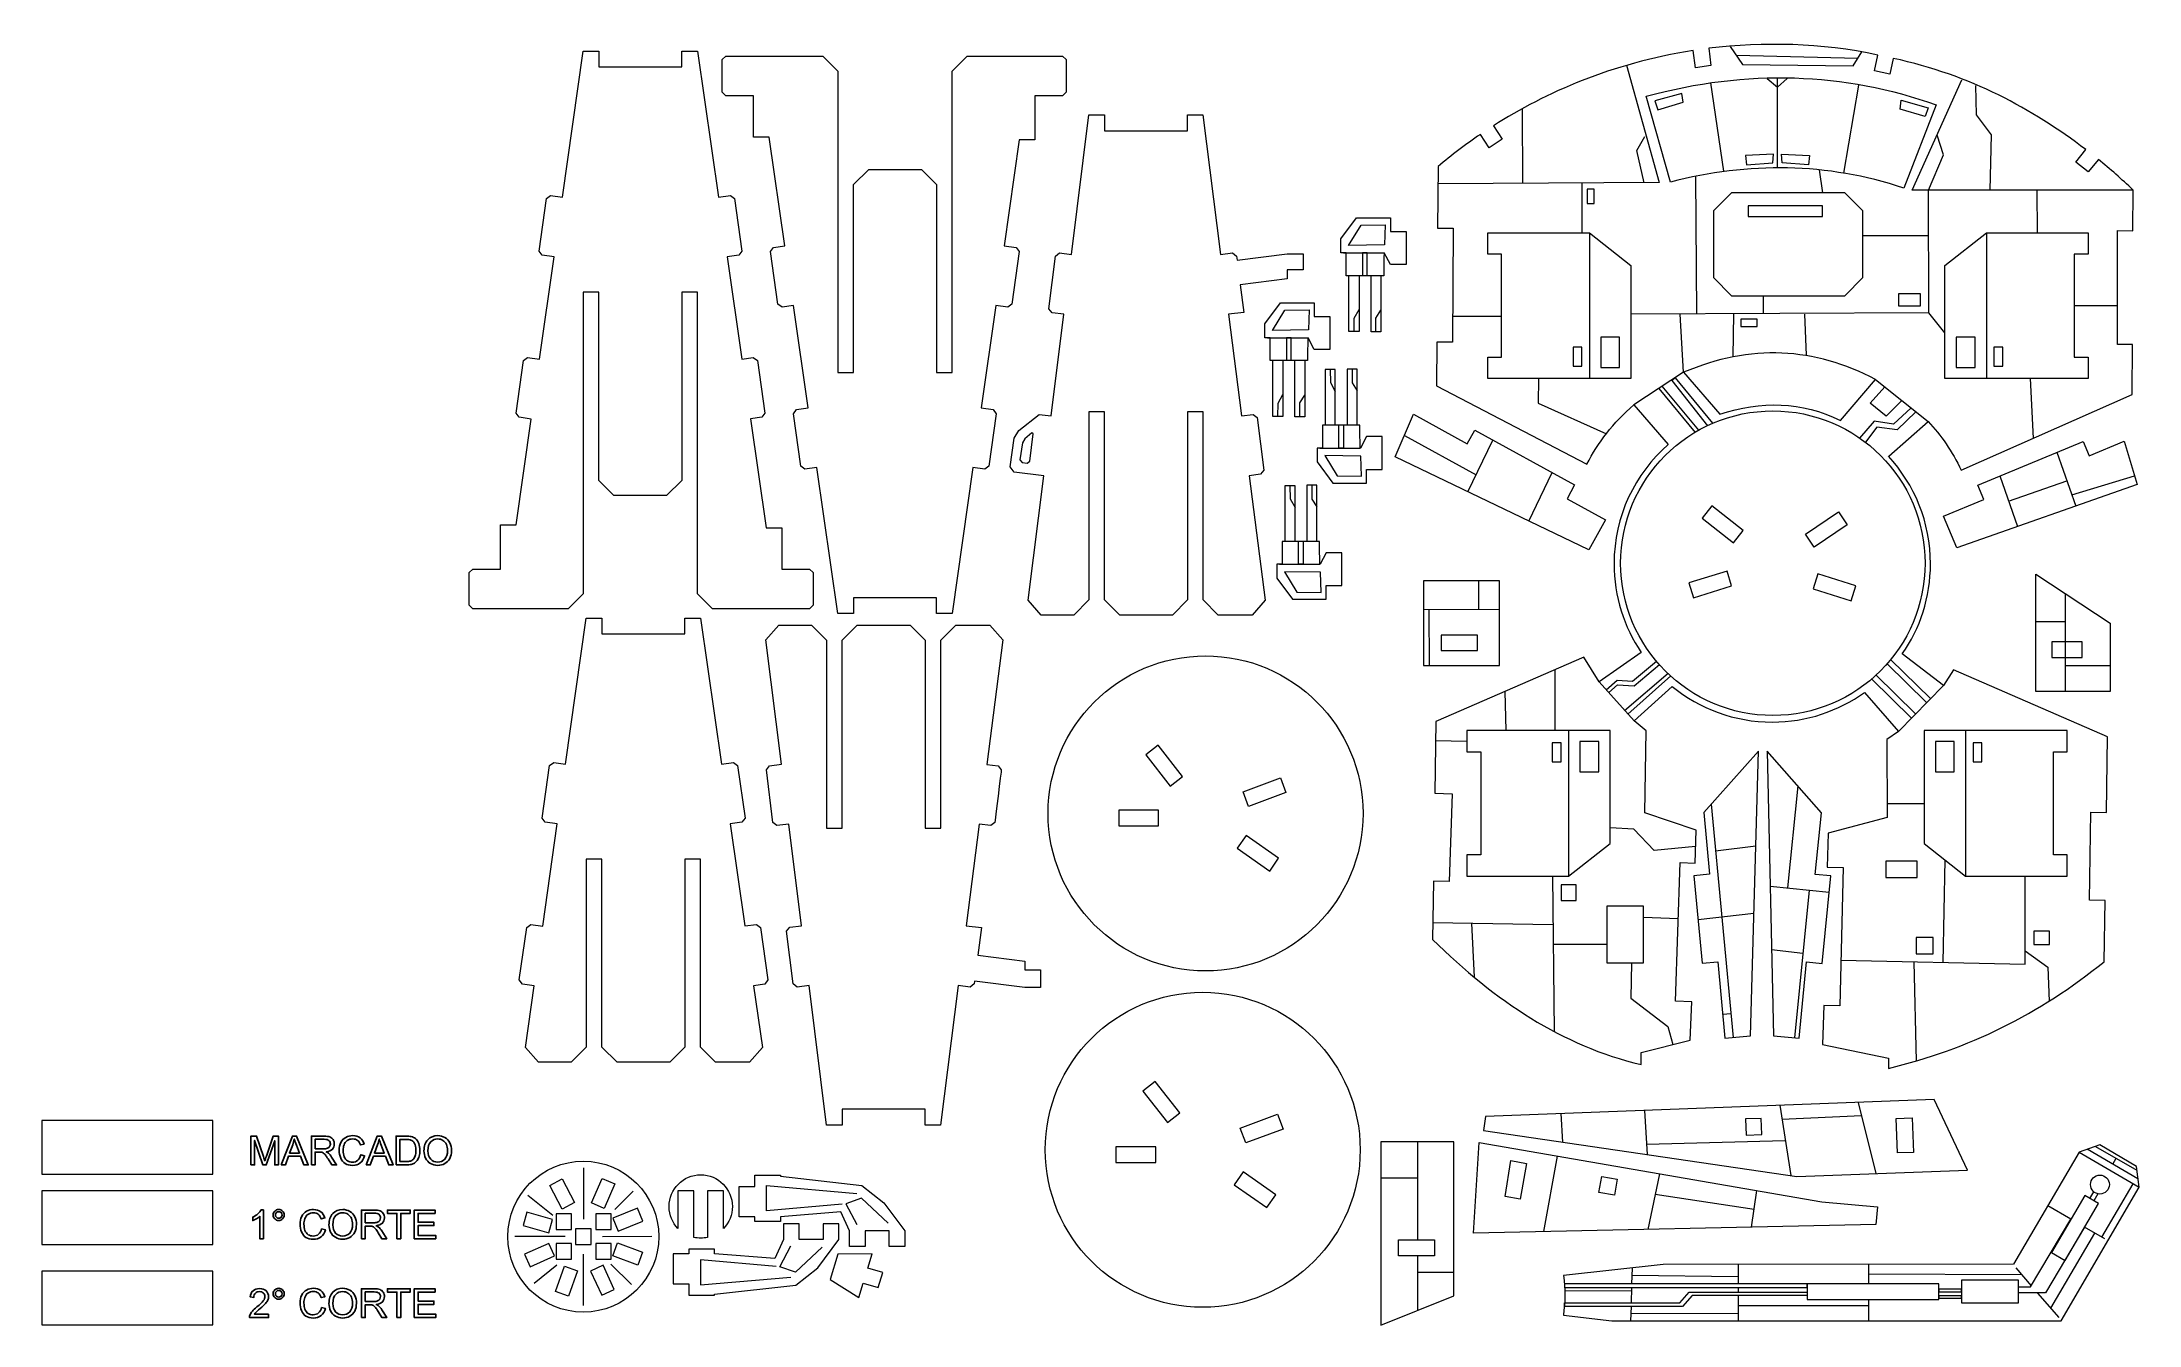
# Model space of a CAD drawing. Header units: millimetres. Extents: x -90 to 352, y 0 to 270.
import ezdxf

# ---------------------------------------------------------------- set-up
doc = ezdxf.new("R2010")
doc.units = ezdxf.units.MM
doc.layers.add('Layer 1', color=7, linetype='Continuous')

msp = doc.modelspace()

# ---------------------------------------------------------------- linework, layer by layer
at = {"layer": 'Layer 1', "color": 114, "lineweight": 20}
for points in [[(235.55, 236.15), (237.01, 236.15), (237.01, 239.19), (235.55, 239.19), (235.55, 236.15)], [(269.48, 233.42), (285.16, 233.42), (285.16, 235.64), (269.48, 235.64), (269.48, 233.42)], [(301.17, 214.59), (305.8, 214.59), (305.8, 217.1), (301.17, 217.1), (301.17, 214.59)], [(238.41, 201.65), (242.38, 201.65), (242.38, 208), (238.41, 208), (238.41, 201.65)], [(267.96, 210.22), (271.4, 210.22), (271.4, 211.81), (267.96, 211.81), (267.96, 210.22)], [(313.32, 201.65), (317.29, 201.65), (317.29, 208), (313.32, 208), (313.32, 201.65)], [(232.59, 201.92), (234.44, 201.92), (234.44, 205.89), (232.59, 205.89), (232.59, 201.92)], [(321.26, 201.92), (323.11, 201.92), (323.11, 205.89), (321.26, 205.89), (321.26, 201.92)], [(228.21, 118.6), (230.06, 118.6), (230.06, 122.56), (228.21, 122.56), (228.21, 118.6)], [(234.03, 116.48), (238, 116.48), (238, 122.83), (234.03, 122.83), (234.03, 116.48)], [(308.94, 116.48), (312.91, 116.48), (312.91, 122.83), (308.94, 122.83), (308.94, 116.48)], [(316.88, 118.6), (318.73, 118.6), (318.73, 122.56), (316.88, 122.56), (316.88, 118.6)], [(298.47, 94.23), (305.08, 94.23), (305.08, 97.67), (298.47, 97.67), (298.47, 94.23)], [(230.06, 89.37), (233.24, 89.37), (233.24, 92.68), (230.06, 92.68), (230.06, 89.37)], [(239.73, 76.24), (247.41, 76.24), (247.41, 88.15), (239.73, 88.15), (239.73, 76.24)], [(304.87, 78.16), (308.43, 78.16), (308.43, 81.56), (304.87, 81.56), (304.87, 78.16)], [(329.68, 80.11), (332.98, 80.11), (332.98, 82.89), (329.68, 82.89), (329.68, 80.11)], [(-90, 31.75), (-54.02, 31.75), (-54.02, 43.04), (-90, 43.04), (-90, 31.75)], [(314.43, 4.66), (326.47, 4.66), (326.47, 9.42), (314.43, 9.42), (314.43, 4.66)], [(230.81, 7.89), (281.9, 7.89), (281.9, 8.63), (230.81, 8.63), (230.81, 7.89)], [(281.9, 5.33), (309.68, 5.33), (309.68, 8.63), (281.9, 8.63), (281.9, 5.33)], [(309.68, 6.98), (314.43, 6.98), (314.43, 7.5), (309.68, 7.5), (309.68, 6.98)], [(309.68, 5.62), (314.43, 5.62), (314.43, 6.14), (309.68, 6.14), (309.68, 5.62)]]:
    msp.add_lwpolyline(points, close=True, dxfattribs=at)
at = {"layer": 'Layer 1', "color": 250, "lineweight": 20}
for points in [[(201.1, 138.87), (217.11, 138.87), (217.11, 156.72), (201.1, 156.72), (201.1, 138.87)], [(-90, 0), (-54.02, 0), (-54.02, 11.29), (-90, 11.29), (-90, 0)]]:
    msp.add_lwpolyline(points, close=True, dxfattribs=at)
at = {"layer": 'Layer 1', "color": 240, "lineweight": 20}
for points in [[(204.83, 141.99), (212.47, 141.99), (212.47, 145.26), (204.83, 145.26), (204.83, 141.99)], [(333.46, 140.54), (339.88, 140.54), (339.88, 143.87), (333.46, 143.87), (333.46, 140.54)], [(-90, 16.93), (-54.02, 16.93), (-54.02, 28.22), (-90, 28.22), (-90, 16.93)], [(18.31, 20.12), (21.59, 20.12), (21.59, 23.42), (18.31, 23.42), (18.31, 20.12)], [(26.67, 20.12), (29.95, 20.12), (29.95, 23.42), (26.67, 23.42), (26.67, 20.12)], [(22.43, 16.94), (25.7, 16.94), (25.7, 20.24), (22.43, 20.24), (22.43, 16.94)], [(18.31, 13.82), (21.59, 13.82), (21.59, 17.12), (18.31, 17.12), (18.31, 13.82)], [(26.67, 13.82), (29.95, 13.82), (29.95, 17.12), (26.67, 17.12), (26.67, 13.82)]]:
    msp.add_lwpolyline(points, close=True, dxfattribs=at)
at = {"layer": 'Layer 1', "color": 114, "lineweight": 20}
for centre, major_axis in [((274.68, 160.41), (0, 32.07)), ((343.59, 29.56), (0, 1.99))]:
    msp.add_ellipse(centre, major_axis=major_axis, ratio=1, dxfattribs=at)
at = {"layer": 'Layer 1', "color": 250, "lineweight": 20}
for centre, major_axis in [((155.16, 107.72), (0, 33.17)), ((154.56, 36.88), (0, 33.17)), ((24.06, 18.59), (0, 15.89))]:
    msp.add_ellipse(centre, major_axis=major_axis, ratio=1, dxfattribs=at)
for points, knots in [([(301.95, 141.29), (301.95, 141.29), (301.96, 141.29), (301.96, 141.29), (301.96, 141.29), (301.96, 141.29), (310.62, 134.67), (310.62, 134.67), (310.62, 134.67), (310.62, 134.67), (312.74, 137.92), (312.74, 137.92), (312.74, 137.92), (312.74, 137.92), (345.19, 123.86), (345.19, 123.86), (345.19, 123.86), (345.19, 123.86), (344.95, 107.89), (344.95, 107.89), (344.95, 107.89), (344.95, 107.89), (341.7, 108), (341.7, 108), (341.7, 108), (341.7, 108), (341.41, 89.47), (341.41, 89.47), (341.41, 89.47), (341.41, 89.47), (344.66, 89.36), (344.66, 89.36), (344.66, 89.36), (344.66, 89.36), (344.46, 76.49), (344.46, 76.49), (344.46, 76.49), (330.91, 65.48), (315.76, 58.02), (299.05, 54.02), (299.05, 54.02), (299.05, 54.02), (299.04, 56.15), (299.04, 56.15), (299.04, 56.15), (299.04, 56.15), (285.15, 59.06), (285.15, 59.06), (285.15, 59.06), (285.15, 59.06), (285.43, 67.27), (285.43, 67.27), (285.43, 67.27), (285.43, 67.27), (288.79, 67.18), (288.79, 67.18), (288.79, 67.18), (288.79, 67.18), (289.51, 96.34), (289.51, 96.34), (289.51, 96.34), (289.51, 96.34), (286.15, 96.42), (286.15, 96.42), (286.15, 96.42), (286.15, 96.42), (286.33, 103.56), (286.33, 103.56), (286.33, 103.56), (286.33, 103.56), (298.75, 106.84), (298.75, 106.84), (298.75, 106.84), (298.75, 106.84), (298.66, 123.27), (298.66, 123.27), (298.66, 123.27), (298.66, 123.27), (301.13, 125), (301.13, 125), (301.13, 125), (301.13, 125), (293.98, 133.2), (293.98, 133.2), (293.98, 133.2), (288.51, 129.27), (281.81, 126.95), (274.56, 126.95), (274.56, 126.95), (266.57, 126.95), (259.24, 129.76), (253.5, 134.44), (253.5, 134.44), (253.5, 134.44), (245.43, 127.18), (245.43, 127.18), (245.43, 127.18), (245.43, 127.18), (248.01, 125.08), (248.01, 125.08), (248.01, 125.08), (248.01, 125.08), (247.74, 107.87), (247.74, 107.87), (247.74, 107.87), (247.74, 107.87), (258.52, 104.17), (258.52, 104.17), (258.52, 104.17), (258.52, 104.17), (258.29, 97.27), (258.29, 97.27), (258.29, 97.27), (258.29, 97.27), (255.16, 97.37), (255.16, 97.37), (255.16, 97.37), (255.16, 97.37), (254.17, 68.18), (254.17, 68.18), (254.17, 68.18), (254.17, 68.18), (257.58, 68.03), (257.58, 68.03), (257.58, 68.03), (257.58, 68.03), (257.23, 60), (257.23, 60), (257.23, 60), (257.23, 60), (246.94, 57.34), (246.94, 57.34), (246.94, 57.34), (246.94, 57.34), (246.93, 54.81), (246.93, 54.81), (246.93, 54.81), (230.23, 58.81), (216.33, 68.15), (202.96, 81.15), (202.96, 81.15), (202.96, 81.15), (203.15, 93.47), (203.15, 93.47), (203.15, 93.47), (203.15, 93.47), (206.49, 93.35), (206.49, 93.35), (206.49, 93.35), (206.49, 93.35), (207.11, 111.87), (207.11, 111.87), (207.11, 111.87), (207.11, 111.87), (203.43, 111.99), (203.43, 111.99), (203.43, 111.99), (203.43, 111.99), (203.67, 127.04), (203.67, 127.04), (203.67, 127.04), (203.67, 127.04), (234.85, 140.65), (234.85, 140.65), (234.85, 140.65), (234.85, 140.65), (238.11, 135.42), (238.11, 135.42), (238.11, 135.42), (238.11, 135.42), (246.93, 141.62), (246.93, 141.62), (246.93, 141.62), (243.33, 146.95), (241.22, 153.37), (241.22, 160.29), (241.22, 160.29), (241.22, 170.3), (245.63, 179.28), (252.62, 185.39), (252.62, 185.39), (252.62, 185.39), (245.39, 193.74), (245.39, 193.74), (245.39, 193.74), (241.02, 189.95), (237.8, 185.77), (235.52, 181.25), (235.52, 181.25), (235.52, 181.25), (203.79, 197.72), (203.79, 197.72), (203.79, 197.72), (203.79, 197.72), (203.86, 206.97), (203.86, 206.97), (203.86, 206.97), (203.86, 206.97), (207.21, 206.95), (207.21, 206.95), (207.21, 206.95), (207.21, 206.95), (207.3, 230.95), (207.3, 230.95), (207.3, 230.95), (207.3, 230.95), (204.04, 230.96), (204.04, 230.96), (204.04, 230.96), (204.04, 230.96), (204.14, 243.92), (204.14, 243.92), (204.14, 243.92), (206.97, 246.34), (209.94, 248.61), (213.06, 250.69), (213.06, 250.69), (213.06, 250.69), (214.92, 247.86), (214.92, 247.86), (214.92, 247.86), (214.92, 247.86), (217.68, 249.67), (217.68, 249.67), (217.68, 249.67), (217.68, 249.67), (215.81, 252.51), (215.81, 252.51), (215.81, 252.51), (226.96, 259.61), (240.52, 265.58), (257.86, 268.37), (257.86, 268.37), (257.86, 268.37), (258.37, 264.73), (258.37, 264.73), (258.37, 264.73), (258.37, 264.73), (261.64, 265.2), (261.64, 265.2), (261.64, 265.2), (261.64, 265.2), (261.17, 268.84), (261.17, 268.84), (261.17, 268.84), (272.89, 270.17), (284.74, 270.03), (296.81, 267.42), (296.81, 267.42), (296.81, 267.42), (296.08, 264.08), (296.08, 264.08), (296.08, 264.08), (296.08, 264.08), (299.3, 263.37), (299.3, 263.37), (299.3, 263.37), (299.3, 263.37), (300.04, 266.71), (300.04, 266.71), (300.04, 266.71), (316.44, 263.19), (329.25, 256.09), (340.59, 247.52), (340.59, 247.52), (340.59, 247.52), (338.52, 244.84), (338.52, 244.84), (338.52, 244.84), (338.52, 244.84), (341.13, 242.82), (341.13, 242.82), (341.13, 242.82), (341.13, 242.82), (343.26, 245.45), (343.26, 245.45), (343.26, 245.45), (345.73, 243.4), (348.18, 241.29), (350.56, 238.99), (350.56, 238.99), (350.56, 238.99), (350.53, 230.42), (350.53, 230.42), (350.53, 230.42), (350.53, 230.42), (347.28, 230.44), (347.28, 230.44), (347.28, 230.44), (347.28, 230.44), (347.28, 206.44), (347.28, 206.44), (347.28, 206.44), (347.28, 206.44), (350.44, 206.43), (350.44, 206.43), (350.44, 206.43), (350.44, 206.43), (350.4, 195.93), (350.4, 195.93), (350.4, 195.93), (350.4, 195.93), (314.39, 179.98), (314.39, 179.98), (314.39, 179.98), (312.46, 183.95), (310.11, 187.35), (307.4, 190.27), (307.4, 190.27), (307.4, 190.27), (299.11, 182.93), (299.11, 182.93), (299.11, 182.93), (299.11, 182.93), (299.02, 182.93), (299.02, 182.93), (299.02, 182.93), (304.53, 176.99), (307.89, 169.03), (307.89, 160.29), (307.89, 160.29), (307.89, 153.23), (305.7, 146.68), (301.95, 141.29)], [0, 0, 0, 0, 0.012195, 0.012195, 0.012195, 0.012195, 0.02439, 0.02439, 0.02439, 0.02439, 0.036585, 0.036585, 0.036585, 0.036585, 0.04878, 0.04878, 0.04878, 0.04878, 0.060976, 0.060976, 0.060976, 0.060976, 0.073171, 0.073171, 0.073171, 0.073171, 0.085366, 0.085366, 0.085366, 0.085366, 0.097561, 0.097561, 0.097561, 0.097561, 0.109756, 0.109756, 0.109756, 0.109756, 0.121951, 0.121951, 0.121951, 0.121951, 0.134146, 0.134146, 0.134146, 0.134146, 0.146341, 0.146341, 0.146341, 0.146341, 0.158537, 0.158537, 0.158537, 0.158537, 0.170732, 0.170732, 0.170732, 0.170732, 0.182927, 0.182927, 0.182927, 0.182927, 0.195122, 0.195122, 0.195122, 0.195122, 0.207317, 0.207317, 0.207317, 0.207317, 0.219512, 0.219512, 0.219512, 0.219512, 0.231707, 0.231707, 0.231707, 0.231707, 0.243902, 0.243902, 0.243902, 0.243902, 0.256098, 0.256098, 0.256098, 0.256098, 0.268293, 0.268293, 0.268293, 0.268293, 0.280488, 0.280488, 0.280488, 0.280488, 0.292683, 0.292683, 0.292683, 0.292683, 0.304878, 0.304878, 0.304878, 0.304878, 0.317073, 0.317073, 0.317073, 0.317073, 0.329268, 0.329268, 0.329268, 0.329268, 0.341463, 0.341463, 0.341463, 0.341463, 0.353659, 0.353659, 0.353659, 0.353659, 0.365854, 0.365854, 0.365854, 0.365854, 0.378049, 0.378049, 0.378049, 0.378049, 0.390244, 0.390244, 0.390244, 0.390244, 0.402439, 0.402439, 0.402439, 0.402439, 0.414634, 0.414634, 0.414634, 0.414634, 0.426829, 0.426829, 0.426829, 0.426829, 0.439024, 0.439024, 0.439024, 0.439024, 0.45122, 0.45122, 0.45122, 0.45122, 0.463415, 0.463415, 0.463415, 0.463415, 0.47561, 0.47561, 0.47561, 0.47561, 0.487805, 0.487805, 0.487805, 0.487805, 0.5, 0.5, 0.5, 0.5, 0.512195, 0.512195, 0.512195, 0.512195, 0.52439, 0.52439, 0.52439, 0.52439, 0.536585, 0.536585, 0.536585, 0.536585, 0.54878, 0.54878, 0.54878, 0.54878, 0.560976, 0.560976, 0.560976, 0.560976, 0.573171, 0.573171, 0.573171, 0.573171, 0.585366, 0.585366, 0.585366, 0.585366, 0.597561, 0.597561, 0.597561, 0.597561, 0.609756, 0.609756, 0.609756, 0.609756, 0.621951, 0.621951, 0.621951, 0.621951, 0.634146, 0.634146, 0.634146, 0.634146, 0.646341, 0.646341, 0.646341, 0.646341, 0.658537, 0.658537, 0.658537, 0.658537, 0.670732, 0.670732, 0.670732, 0.670732, 0.682927, 0.682927, 0.682927, 0.682927, 0.695122, 0.695122, 0.695122, 0.695122, 0.707317, 0.707317, 0.707317, 0.707317, 0.719512, 0.719512, 0.719512, 0.719512, 0.731707, 0.731707, 0.731707, 0.731707, 0.743902, 0.743902, 0.743902, 0.743902, 0.756098, 0.756098, 0.756098, 0.756098, 0.768293, 0.768293, 0.768293, 0.768293, 0.780488, 0.780488, 0.780488, 0.780488, 0.792683, 0.792683, 0.792683, 0.792683, 0.804878, 0.804878, 0.804878, 0.804878, 0.817073, 0.817073, 0.817073, 0.817073, 0.829268, 0.829268, 0.829268, 0.829268, 0.841463, 0.841463, 0.841463, 0.841463, 0.853659, 0.853659, 0.853659, 0.853659, 0.865854, 0.865854, 0.865854, 0.865854, 0.878049, 0.878049, 0.878049, 0.878049, 0.890244, 0.890244, 0.890244, 0.890244, 0.902439, 0.902439, 0.902439, 0.902439, 0.914634, 0.914634, 0.914634, 0.914634, 0.926829, 0.926829, 0.926829, 0.926829, 0.939024, 0.939024, 0.939024, 0.939024, 0.95122, 0.95122, 0.95122, 0.95122, 0.963415, 0.963415, 0.963415, 0.963415, 0.97561, 0.97561, 0.97561, 0.97561, 1, 1, 1, 1]), ([(27.33, 264.9), (27.33, 264.9), (27.33, 268.2), (27.33, 268.2), (27.33, 268.2), (27.33, 268.2), (24.02, 268.2), (24.02, 268.2), (24.02, 268.2), (24.02, 268.2), (19.67, 237.46), (19.67, 237.46), (19.67, 237.46), (19.67, 237.46), (17.16, 237.82), (17.16, 237.82), (17.16, 237.82), (17.16, 237.82), (16.3, 237.17), (16.3, 237.17), (16.3, 237.17), (16.3, 237.17), (14.73, 226.11), (14.73, 226.11), (14.73, 226.11), (14.73, 226.11), (15.38, 225.24), (15.38, 225.24), (15.38, 225.24), (15.38, 225.24), (17.89, 224.89), (17.89, 224.89), (17.89, 224.89), (17.89, 224.89), (14.85, 203.35), (14.85, 203.35), (14.85, 203.35), (14.85, 203.35), (12.33, 203.71), (12.33, 203.71), (12.33, 203.71), (12.33, 203.71), (11.47, 203.06), (11.47, 203.06), (11.47, 203.06), (11.47, 203.06), (9.9, 191.99), (9.9, 191.99), (9.9, 191.99), (9.9, 191.99), (10.55, 191.13), (10.55, 191.13), (10.55, 191.13), (10.55, 191.13), (13.07, 190.77), (13.07, 190.77), (13.07, 190.77), (13.07, 190.77), (9.91, 168.45), (9.91, 168.45), (9.91, 168.45), (9.91, 168.45), (6.6, 168.45), (6.6, 168.45), (6.6, 168.45), (6.6, 168.45), (6.6, 159.18), (6.6, 159.18), (6.6, 159.18), (6.6, 159.18), (0.76, 159.18), (0.76, 159.18), (0.76, 159.18), (0.76, 159.18), (0, 158.42), (0, 158.42), (0, 158.42), (0, 158.42), (0, 151.56), (0, 151.56), (0, 151.56), (0, 151.56), (0.76, 150.8), (0.76, 150.8), (0.76, 150.8), (0.76, 150.8), (20.85, 150.8), (20.85, 150.8), (20.85, 150.8), (20.85, 150.8), (24.02, 153.97), (24.02, 153.97), (24.02, 153.97), (24.02, 153.97), (24.02, 217.46), (24.02, 217.46), (24.02, 217.46), (24.02, 217.46), (27.33, 217.46), (27.33, 217.46), (27.33, 217.46), (27.33, 217.46), (27.33, 177.84), (27.33, 177.84), (27.33, 177.84), (27.33, 177.84), (30.5, 174.66), (30.5, 174.66), (30.5, 174.66), (30.5, 174.66), (41.61, 174.66), (41.61, 174.66), (41.61, 174.66), (41.61, 174.66), (44.79, 177.84), (44.79, 177.84), (44.79, 177.84), (44.79, 177.84), (44.79, 217.46), (44.79, 217.46), (44.79, 217.46), (44.79, 217.46), (48.09, 217.46), (48.09, 217.46), (48.09, 217.46), (48.09, 217.46), (48.09, 153.97), (48.09, 153.97), (48.09, 153.97), (48.09, 153.97), (51.27, 150.8), (51.27, 150.8), (51.27, 150.8), (51.27, 150.8), (71.72, 150.8), (71.72, 150.8), (71.72, 150.8), (71.72, 150.8), (72.48, 151.56), (72.48, 151.56), (72.48, 151.56), (72.48, 151.56), (72.48, 158.42), (72.48, 158.42), (72.48, 158.42), (72.48, 158.42), (71.72, 159.18), (71.72, 159.18), (71.72, 159.18), (71.72, 159.18), (65.88, 159.18), (65.88, 159.18), (65.88, 159.18), (65.88, 159.18), (65.88, 167.88), (65.88, 167.88), (65.88, 167.88), (65.88, 167.88), (62.58, 167.88), (62.58, 167.88), (62.58, 167.88), (62.58, 167.88), (59.27, 190.79), (59.27, 190.79), (59.27, 190.79), (59.27, 190.79), (61.65, 191.13), (61.65, 191.13), (61.65, 191.13), (61.65, 191.13), (62.3, 191.99), (62.3, 191.99), (62.3, 191.99), (62.3, 191.99), (60.73, 203.06), (60.73, 203.06), (60.73, 203.06), (60.73, 203.06), (59.87, 203.71), (59.87, 203.71), (59.87, 203.71), (59.87, 203.71), (57.45, 203.36), (57.45, 203.36), (57.45, 203.36), (57.45, 203.36), (54.34, 224.89), (54.34, 224.89), (54.34, 224.89), (54.34, 224.89), (56.82, 225.24), (56.82, 225.24), (56.82, 225.24), (56.82, 225.24), (57.47, 226.11), (57.47, 226.11), (57.47, 226.11), (57.47, 226.11), (55.9, 237.17), (55.9, 237.17), (55.9, 237.17), (55.9, 237.17), (55.04, 237.82), (55.04, 237.82), (55.04, 237.82), (55.04, 237.82), (52.53, 237.46), (52.53, 237.46), (52.53, 237.46), (52.53, 237.46), (48.09, 268.2), (48.09, 268.2), (48.09, 268.2), (48.09, 268.2), (44.79, 268.2), (44.79, 268.2), (44.79, 268.2), (44.79, 268.2), (44.79, 264.9), (44.79, 264.9), (44.79, 264.9), (44.79, 264.9), (27.33, 264.9), (27.33, 264.9)], [0, 0, 0, 0, 0.017544, 0.017544, 0.017544, 0.017544, 0.035088, 0.035088, 0.035088, 0.035088, 0.052632, 0.052632, 0.052632, 0.052632, 0.070175, 0.070175, 0.070175, 0.070175, 0.087719, 0.087719, 0.087719, 0.087719, 0.105263, 0.105263, 0.105263, 0.105263, 0.122807, 0.122807, 0.122807, 0.122807, 0.140351, 0.140351, 0.140351, 0.140351, 0.157895, 0.157895, 0.157895, 0.157895, 0.175439, 0.175439, 0.175439, 0.175439, 0.192982, 0.192982, 0.192982, 0.192982, 0.210526, 0.210526, 0.210526, 0.210526, 0.22807, 0.22807, 0.22807, 0.22807, 0.245614, 0.245614, 0.245614, 0.245614, 0.263158, 0.263158, 0.263158, 0.263158, 0.280702, 0.280702, 0.280702, 0.280702, 0.298246, 0.298246, 0.298246, 0.298246, 0.315789, 0.315789, 0.315789, 0.315789, 0.333333, 0.333333, 0.333333, 0.333333, 0.350877, 0.350877, 0.350877, 0.350877, 0.368421, 0.368421, 0.368421, 0.368421, 0.385965, 0.385965, 0.385965, 0.385965, 0.403509, 0.403509, 0.403509, 0.403509, 0.421053, 0.421053, 0.421053, 0.421053, 0.438596, 0.438596, 0.438596, 0.438597, 0.45614, 0.45614, 0.45614, 0.45614, 0.473684, 0.473684, 0.473684, 0.473684, 0.491228, 0.491228, 0.491228, 0.491228, 0.508772, 0.508772, 0.508772, 0.508772, 0.526316, 0.526316, 0.526316, 0.526316, 0.54386, 0.54386, 0.54386, 0.54386, 0.561404, 0.561404, 0.561404, 0.561404, 0.578947, 0.578947, 0.578947, 0.578947, 0.596491, 0.596491, 0.596491, 0.596491, 0.614035, 0.614035, 0.614035, 0.614035, 0.631579, 0.631579, 0.631579, 0.631579, 0.649123, 0.649123, 0.649123, 0.649123, 0.666667, 0.666667, 0.666667, 0.666667, 0.684211, 0.684211, 0.684211, 0.684211, 0.701754, 0.701754, 0.701754, 0.701754, 0.719298, 0.719298, 0.719298, 0.719298, 0.736842, 0.736842, 0.736842, 0.736842, 0.754386, 0.754386, 0.754386, 0.754386, 0.77193, 0.77193, 0.77193, 0.77193, 0.789474, 0.789474, 0.789474, 0.789474, 0.807018, 0.807018, 0.807018, 0.807018, 0.824561, 0.824561, 0.824561, 0.824561, 0.842105, 0.842105, 0.842105, 0.842105, 0.859649, 0.859649, 0.859649, 0.859649, 0.877193, 0.877193, 0.877193, 0.877193, 0.894737, 0.894737, 0.894737, 0.894737, 0.912281, 0.912281, 0.912281, 0.912281, 0.929825, 0.929825, 0.929825, 0.929825, 0.947368, 0.947368, 0.947368, 0.947368, 0.964912, 0.964912, 0.964912, 0.964912, 1, 1, 1, 1]), ([(98.48, 153.1), (98.48, 153.1), (98.48, 149.8), (98.48, 149.8), (98.48, 149.8), (98.48, 149.8), (101.78, 149.8), (101.78, 149.8), (101.78, 149.8), (101.78, 149.8), (106.13, 180.54), (106.13, 180.54), (106.13, 180.54), (106.13, 180.54), (108.64, 180.18), (108.64, 180.18), (108.64, 180.18), (108.64, 180.18), (109.5, 180.83), (109.5, 180.83), (109.5, 180.83), (109.5, 180.83), (111.07, 191.89), (111.07, 191.89), (111.07, 191.89), (111.07, 191.89), (110.42, 192.76), (110.42, 192.76), (110.42, 192.76), (110.42, 192.76), (107.91, 193.11), (107.91, 193.11), (107.91, 193.11), (107.91, 193.11), (110.96, 214.65), (110.96, 214.65), (110.96, 214.65), (110.96, 214.65), (113.47, 214.29), (113.47, 214.29), (113.47, 214.29), (113.47, 214.29), (114.33, 214.94), (114.33, 214.94), (114.33, 214.94), (114.33, 214.94), (115.9, 226.01), (115.9, 226.01), (115.9, 226.01), (115.9, 226.01), (115.25, 226.87), (115.25, 226.87), (115.25, 226.87), (115.25, 226.87), (112.74, 227.22), (112.74, 227.22), (112.74, 227.22), (112.74, 227.22), (115.9, 249.55), (115.9, 249.55), (115.9, 249.55), (115.9, 249.55), (119.2, 249.55), (119.2, 249.55), (119.2, 249.55), (119.2, 249.55), (119.2, 258.82), (119.2, 258.82), (119.2, 258.82), (119.2, 258.82), (125.04, 258.82), (125.04, 258.82), (125.04, 258.82), (125.04, 258.82), (125.8, 259.58), (125.8, 259.58), (125.8, 259.58), (125.8, 259.58), (125.8, 266.44), (125.8, 266.44), (125.8, 266.44), (125.8, 266.44), (125.04, 267.2), (125.04, 267.2), (125.04, 267.2), (125.04, 267.2), (104.95, 267.2), (104.95, 267.2), (104.95, 267.2), (104.95, 267.2), (101.78, 264.02), (101.78, 264.02), (101.78, 264.02), (101.78, 264.02), (101.78, 200.54), (101.78, 200.54), (101.78, 200.54), (101.78, 200.54), (98.48, 200.54), (98.48, 200.54), (98.48, 200.54), (98.48, 200.54), (98.48, 240.16), (98.48, 240.16), (98.48, 240.16), (98.48, 240.16), (95.3, 243.34), (95.3, 243.34), (95.3, 243.34), (95.3, 243.34), (84.19, 243.34), (84.19, 243.34), (84.19, 243.34), (84.19, 243.34), (81.01, 240.16), (81.01, 240.16), (81.01, 240.16), (81.01, 240.16), (81.01, 200.54), (81.01, 200.54), (81.01, 200.54), (81.01, 200.54), (77.71, 200.54), (77.71, 200.54), (77.71, 200.54), (77.71, 200.54), (77.71, 264.02), (77.71, 264.02), (77.71, 264.02), (77.71, 264.02), (74.54, 267.2), (74.54, 267.2), (74.54, 267.2), (74.54, 267.2), (54.08, 267.2), (54.08, 267.2), (54.08, 267.2), (54.08, 267.2), (53.32, 266.44), (53.32, 266.44), (53.32, 266.44), (53.32, 266.44), (53.32, 259.58), (53.32, 259.58), (53.32, 259.58), (53.32, 259.58), (54.08, 258.82), (54.08, 258.82), (54.08, 258.82), (54.08, 258.82), (59.92, 258.82), (59.92, 258.82), (59.92, 258.82), (59.92, 258.82), (59.92, 250.11), (59.92, 250.11), (59.92, 250.11), (59.92, 250.11), (63.23, 250.11), (63.23, 250.11), (63.23, 250.11), (63.23, 250.11), (66.53, 227.21), (66.53, 227.21), (66.53, 227.21), (66.53, 227.21), (64.15, 226.87), (64.15, 226.87), (64.15, 226.87), (64.15, 226.87), (63.5, 226.01), (63.5, 226.01), (63.5, 226.01), (63.5, 226.01), (65.07, 214.94), (65.07, 214.94), (65.07, 214.94), (65.07, 214.94), (65.93, 214.29), (65.93, 214.29), (65.93, 214.29), (65.93, 214.29), (68.35, 214.64), (68.35, 214.64), (68.35, 214.64), (68.35, 214.64), (71.46, 193.11), (71.46, 193.11), (71.46, 193.11), (71.46, 193.11), (68.98, 192.76), (68.98, 192.76), (68.98, 192.76), (68.98, 192.76), (68.33, 191.89), (68.33, 191.89), (68.33, 191.89), (68.33, 191.89), (69.9, 180.83), (69.9, 180.83), (69.9, 180.83), (69.9, 180.83), (70.76, 180.18), (70.76, 180.18), (70.76, 180.18), (70.76, 180.18), (73.27, 180.54), (73.27, 180.54), (73.27, 180.54), (73.27, 180.54), (77.71, 149.8), (77.71, 149.8), (77.71, 149.8), (77.71, 149.8), (81.01, 149.8), (81.01, 149.8), (81.01, 149.8), (81.01, 149.8), (81.01, 153.1), (81.01, 153.1), (81.01, 153.1), (81.01, 153.1), (98.48, 153.1), (98.48, 153.1)], [0, 0, 0, 0, 0.017544, 0.017544, 0.017544, 0.017544, 0.035088, 0.035088, 0.035088, 0.035088, 0.052632, 0.052632, 0.052632, 0.052632, 0.070175, 0.070175, 0.070175, 0.070175, 0.087719, 0.087719, 0.087719, 0.087719, 0.105263, 0.105263, 0.105263, 0.105263, 0.122807, 0.122807, 0.122807, 0.122807, 0.140351, 0.140351, 0.140351, 0.140351, 0.157895, 0.157895, 0.157895, 0.157895, 0.175439, 0.175439, 0.175439, 0.175439, 0.192982, 0.192982, 0.192982, 0.192982, 0.210526, 0.210526, 0.210526, 0.210526, 0.22807, 0.22807, 0.22807, 0.22807, 0.245614, 0.245614, 0.245614, 0.245614, 0.263158, 0.263158, 0.263158, 0.263158, 0.280702, 0.280702, 0.280702, 0.280702, 0.298246, 0.298246, 0.298246, 0.298246, 0.315789, 0.315789, 0.315789, 0.315789, 0.333333, 0.333333, 0.333333, 0.333333, 0.350877, 0.350877, 0.350877, 0.350877, 0.368421, 0.368421, 0.368421, 0.368421, 0.385965, 0.385965, 0.385965, 0.385965, 0.403509, 0.403509, 0.403509, 0.403509, 0.421053, 0.421053, 0.421053, 0.421053, 0.438596, 0.438596, 0.438596, 0.438597, 0.45614, 0.45614, 0.45614, 0.45614, 0.473684, 0.473684, 0.473684, 0.473684, 0.491228, 0.491228, 0.491228, 0.491228, 0.508772, 0.508772, 0.508772, 0.508772, 0.526316, 0.526316, 0.526316, 0.526316, 0.54386, 0.54386, 0.54386, 0.54386, 0.561404, 0.561404, 0.561404, 0.561404, 0.578947, 0.578947, 0.578947, 0.578947, 0.596491, 0.596491, 0.596491, 0.596491, 0.614035, 0.614035, 0.614035, 0.614035, 0.631579, 0.631579, 0.631579, 0.631579, 0.649123, 0.649123, 0.649123, 0.649123, 0.666667, 0.666667, 0.666667, 0.666667, 0.684211, 0.684211, 0.684211, 0.684211, 0.701754, 0.701754, 0.701754, 0.701754, 0.719298, 0.719298, 0.719298, 0.719298, 0.736842, 0.736842, 0.736842, 0.736842, 0.754386, 0.754386, 0.754386, 0.754386, 0.77193, 0.77193, 0.77193, 0.77193, 0.789474, 0.789474, 0.789474, 0.789474, 0.807018, 0.807018, 0.807018, 0.807018, 0.824561, 0.824561, 0.824561, 0.824561, 0.842105, 0.842105, 0.842105, 0.842105, 0.859649, 0.859649, 0.859649, 0.859649, 0.877193, 0.877193, 0.877193, 0.877193, 0.894737, 0.894737, 0.894737, 0.894737, 0.912281, 0.912281, 0.912281, 0.912281, 0.929825, 0.929825, 0.929825, 0.929825, 0.947368, 0.947368, 0.947368, 0.947368, 0.964912, 0.964912, 0.964912, 0.964912, 1, 1, 1, 1]), ([(117.8, 152.63), (117.8, 152.63), (120.53, 149.49), (120.53, 149.49), (120.53, 149.49), (120.53, 149.49), (127.41, 149.49), (127.41, 149.49), (127.41, 149.49), (127.41, 149.49), (130.59, 152.66), (130.59, 152.66), (130.59, 152.66), (130.59, 152.66), (130.59, 192.29), (130.59, 192.29), (130.59, 192.29), (130.59, 192.29), (133.89, 192.29), (133.89, 192.29), (133.89, 192.29), (133.89, 192.29), (133.89, 152.66), (133.89, 152.66), (133.89, 152.66), (133.89, 152.66), (137.07, 149.49), (137.07, 149.49), (137.07, 149.49), (137.07, 149.49), (148.18, 149.49), (148.18, 149.49), (148.18, 149.49), (148.18, 149.49), (151.35, 152.66), (151.35, 152.66), (151.35, 152.66), (151.35, 152.66), (151.35, 192.29), (151.35, 192.29), (151.35, 192.29), (151.35, 192.29), (154.66, 192.29), (154.66, 192.29), (154.66, 192.29), (154.66, 192.29), (154.66, 152.66), (154.66, 152.66), (154.66, 152.66), (154.66, 152.66), (157.83, 149.49), (157.83, 149.49), (157.83, 149.49), (157.83, 149.49), (164.99, 149.49), (164.99, 149.49), (164.99, 149.49), (164.99, 149.49), (167.71, 152.63), (167.71, 152.63), (167.71, 152.63), (167.71, 152.63), (164.34, 178.83), (164.34, 178.83), (164.34, 178.83), (164.34, 178.83), (166.75, 179.13), (166.75, 179.13), (166.75, 179.13), (166.75, 179.13), (167.41, 179.98), (167.41, 179.98), (167.41, 179.98), (167.41, 179.98), (166.02, 191.07), (166.02, 191.07), (166.02, 191.07), (166.02, 191.07), (165.17, 191.73), (165.17, 191.73), (165.17, 191.73), (165.17, 191.73), (162.72, 191.42), (162.72, 191.42), (162.72, 191.42), (162.72, 191.42), (159.96, 212.82), (159.96, 212.82), (159.96, 212.82), (159.96, 212.82), (163.19, 213.22), (163.19, 213.22), (163.19, 213.22), (163.19, 213.22), (162.46, 219.03), (162.46, 219.03), (162.46, 219.03), (162.46, 219.03), (172.38, 220.27), (172.38, 220.27), (172.38, 220.27), (172.38, 220.27), (172.38, 222.19), (172.38, 222.19), (172.38, 222.19), (172.38, 222.19), (175.75, 222.19), (175.75, 222.19), (175.75, 222.19), (175.75, 222.19), (175.75, 225.58), (175.75, 225.58), (175.75, 225.58), (175.75, 225.58), (172.38, 225.58), (172.38, 225.58), (172.38, 225.58), (172.38, 225.58), (161.81, 224.25), (161.81, 224.25), (161.81, 224.25), (161.81, 224.25), (161.71, 225.07), (161.71, 225.07), (161.71, 225.07), (161.71, 225.07), (160.86, 225.73), (160.86, 225.73), (160.86, 225.73), (160.86, 225.73), (158.34, 225.41), (158.34, 225.41), (158.34, 225.41), (158.34, 225.41), (154.55, 254.81), (154.55, 254.81), (154.55, 254.81), (154.55, 254.81), (151.35, 254.81), (151.35, 254.81), (151.35, 254.81), (151.35, 254.81), (151.35, 251.47), (151.35, 251.47), (151.35, 251.47), (151.35, 251.47), (133.89, 251.47), (133.89, 251.47), (133.89, 251.47), (133.89, 251.47), (133.9, 254.81), (133.9, 254.81), (133.9, 254.81), (133.9, 254.81), (130.59, 254.81), (130.59, 254.81), (130.59, 254.81), (130.59, 254.81), (126.91, 225.42), (126.91, 225.42), (126.91, 225.42), (126.91, 225.42), (124.39, 225.73), (124.39, 225.73), (124.39, 225.73), (124.39, 225.73), (123.54, 225.07), (123.54, 225.07), (123.54, 225.07), (123.54, 225.07), (122.15, 213.98), (122.15, 213.98), (122.15, 213.98), (122.15, 213.98), (122.81, 213.13), (122.81, 213.13), (122.81, 213.13), (122.81, 213.13), (125.33, 212.82), (125.33, 212.82), (125.33, 212.82), (125.33, 212.82), (122.65, 191.41), (122.65, 191.41), (122.65, 191.41), (122.65, 191.41), (120.13, 191.73), (120.13, 191.73), (120.13, 191.73), (120.13, 191.73), (115.81, 188.37), (115.81, 188.37), (115.81, 188.37), (115.81, 188.37), (114.86, 186.74), (114.86, 186.74), (114.86, 186.74), (114.86, 186.74), (113.96, 180.73), (113.96, 180.73), (113.96, 180.73), (113.96, 180.73), (114.81, 179.6), (114.81, 179.6), (114.81, 179.6), (114.81, 179.6), (121.07, 178.81), (121.07, 178.81), (121.07, 178.81), (121.07, 178.81), (117.8, 152.63), (117.8, 152.63)], [0, 0, 0, 0, 0.018519, 0.018519, 0.018519, 0.018519, 0.037037, 0.037037, 0.037037, 0.037037, 0.055556, 0.055556, 0.055556, 0.055556, 0.074074, 0.074074, 0.074074, 0.074074, 0.092593, 0.092593, 0.092593, 0.092593, 0.111111, 0.111111, 0.111111, 0.111111, 0.12963, 0.12963, 0.12963, 0.12963, 0.148148, 0.148148, 0.148148, 0.148148, 0.166667, 0.166667, 0.166667, 0.166667, 0.185185, 0.185185, 0.185185, 0.185185, 0.203704, 0.203704, 0.203704, 0.203704, 0.222222, 0.222222, 0.222222, 0.222222, 0.240741, 0.240741, 0.240741, 0.240741, 0.259259, 0.259259, 0.259259, 0.259259, 0.277778, 0.277778, 0.277778, 0.277778, 0.296296, 0.296296, 0.296296, 0.296296, 0.314815, 0.314815, 0.314815, 0.314815, 0.333333, 0.333333, 0.333333, 0.333333, 0.351852, 0.351852, 0.351852, 0.351852, 0.37037, 0.37037, 0.37037, 0.37037, 0.388889, 0.388889, 0.388889, 0.388889, 0.407407, 0.407407, 0.407407, 0.407407, 0.425926, 0.425926, 0.425926, 0.425926, 0.444444, 0.444444, 0.444444, 0.444444, 0.462963, 0.462963, 0.462963, 0.462963, 0.481481, 0.481481, 0.481481, 0.481481, 0.5, 0.5, 0.5, 0.5, 0.518519, 0.518519, 0.518519, 0.518519, 0.537037, 0.537037, 0.537037, 0.537037, 0.555556, 0.555556, 0.555556, 0.555556, 0.574074, 0.574074, 0.574074, 0.574074, 0.592593, 0.592593, 0.592593, 0.592593, 0.611111, 0.611111, 0.611111, 0.611111, 0.62963, 0.62963, 0.62963, 0.62963, 0.648148, 0.648148, 0.648148, 0.648148, 0.666667, 0.666667, 0.666667, 0.666667, 0.685185, 0.685185, 0.685185, 0.685185, 0.703704, 0.703704, 0.703704, 0.703704, 0.722222, 0.722222, 0.722222, 0.722222, 0.740741, 0.740741, 0.740741, 0.740741, 0.759259, 0.759259, 0.759259, 0.759259, 0.777778, 0.777778, 0.777778, 0.777778, 0.796296, 0.796296, 0.796296, 0.796296, 0.814815, 0.814815, 0.814815, 0.814815, 0.833333, 0.833333, 0.833333, 0.833333, 0.851852, 0.851852, 0.851852, 0.851852, 0.87037, 0.87037, 0.87037, 0.87037, 0.888889, 0.888889, 0.888889, 0.888889, 0.907407, 0.907407, 0.907407, 0.907407, 0.925926, 0.925926, 0.925926, 0.925926, 0.944444, 0.944444, 0.944444, 0.944444, 0.962963, 0.962963, 0.962963, 0.962963, 1, 1, 1, 1]), ([(192.79, 225.77), (192.79, 225.77), (194.09, 223.31), (194.09, 223.31), (194.09, 223.31), (194.09, 223.31), (197.4, 223.31), (197.4, 223.31), (197.4, 223.31), (197.4, 223.31), (197.4, 230.25), (197.4, 230.25), (197.4, 230.25), (197.4, 230.25), (194.09, 230.25), (194.09, 230.25), (194.09, 230.25), (194.09, 230.25), (194.09, 233.1), (194.09, 233.1), (194.09, 233.1), (194.09, 233.1), (186.96, 233.1), (186.96, 233.1), (186.96, 233.1), (186.96, 233.1), (183.68, 228.68), (183.68, 228.68), (183.68, 228.68), (183.68, 228.68), (183.68, 225.77), (183.68, 225.77), (183.68, 225.77), (183.68, 225.77), (184.8, 225.77), (184.8, 225.77), (184.8, 225.77), (184.8, 225.77), (184.8, 220.95), (184.8, 220.95), (184.8, 220.95), (184.8, 220.95), (185.38, 220.95), (185.38, 220.95), (185.38, 220.95), (185.38, 220.95), (185.38, 209.2), (185.38, 209.2), (185.38, 209.2), (185.38, 209.2), (187.51, 209.2), (187.51, 209.2), (187.51, 209.2), (187.51, 209.2), (187.51, 220.95), (187.51, 220.95), (187.51, 220.95), (187.51, 220.95), (188.24, 220.95), (188.24, 220.95), (188.24, 220.95), (188.24, 220.95), (188.24, 225.77), (188.24, 225.77), (188.24, 225.77), (188.24, 225.77), (189.21, 225.77), (189.21, 225.77), (189.21, 225.77), (189.21, 225.77), (189.21, 220.95), (189.21, 220.95), (189.21, 220.95), (189.21, 220.95), (190.02, 220.95), (190.02, 220.95), (190.02, 220.95), (190.02, 220.95), (190.02, 209.12), (190.02, 209.12), (190.02, 209.12), (190.02, 209.12), (192.11, 209.12), (192.11, 209.12), (192.11, 209.12), (192.11, 209.12), (192.11, 220.95), (192.11, 220.95), (192.11, 220.95), (192.11, 220.95), (192.69, 220.95), (192.69, 220.95), (192.69, 220.95), (192.69, 220.95), (192.69, 225.77), (192.79, 225.77)], [0, 0, 0, 0, 0.04, 0.04, 0.04, 0.04, 0.08, 0.08, 0.08, 0.08, 0.12, 0.12, 0.12, 0.12, 0.16, 0.16, 0.16, 0.16, 0.2, 0.2, 0.2, 0.2, 0.24, 0.24, 0.24, 0.24, 0.28, 0.28, 0.28, 0.28, 0.32, 0.32, 0.32, 0.32, 0.36, 0.36, 0.36, 0.36, 0.4, 0.4, 0.4, 0.4, 0.44, 0.44, 0.44, 0.44, 0.48, 0.48, 0.48, 0.48, 0.52, 0.52, 0.52, 0.52, 0.56, 0.56, 0.56, 0.56, 0.6, 0.6, 0.6, 0.6, 0.64, 0.64, 0.64, 0.64, 0.68, 0.68, 0.68, 0.68, 0.72, 0.72, 0.72, 0.72, 0.76, 0.76, 0.76, 0.76, 0.8, 0.8, 0.8, 0.8, 0.84, 0.84, 0.84, 0.84, 0.88, 0.88, 0.88, 0.88, 0.92, 0.92, 0.92, 0.92, 1, 1, 1, 1]), ([(176.76, 207.87), (176.76, 207.87), (178.06, 205.42), (178.06, 205.42), (178.06, 205.42), (178.06, 205.42), (181.36, 205.42), (181.36, 205.42), (181.36, 205.42), (181.36, 205.42), (181.36, 212.36), (181.36, 212.36), (181.36, 212.36), (181.36, 212.36), (178.06, 212.36), (178.06, 212.36), (178.06, 212.36), (178.06, 212.36), (178.06, 215.21), (178.06, 215.21), (178.06, 215.21), (178.06, 215.21), (170.93, 215.21), (170.93, 215.21), (170.93, 215.21), (170.93, 215.21), (167.65, 210.79), (167.65, 210.79), (167.65, 210.79), (167.65, 210.79), (167.65, 207.87), (167.65, 207.87), (167.65, 207.87), (167.65, 207.87), (168.77, 207.87), (168.77, 207.87), (168.77, 207.87), (168.77, 207.87), (168.77, 203.06), (168.77, 203.06), (168.77, 203.06), (168.77, 203.06), (169.35, 203.06), (169.35, 203.06), (169.35, 203.06), (169.35, 203.06), (169.35, 191.31), (169.35, 191.31), (169.35, 191.31), (169.35, 191.31), (171.47, 191.31), (171.47, 191.31), (171.47, 191.31), (171.47, 191.31), (171.47, 203.06), (171.47, 203.06), (171.47, 203.06), (171.47, 203.06), (172.2, 203.06), (172.2, 203.06), (172.2, 203.06), (172.2, 203.06), (172.2, 207.87), (172.2, 207.87), (172.2, 207.87), (172.2, 207.87), (173.17, 207.87), (173.17, 207.87), (173.17, 207.87), (173.17, 207.87), (173.17, 203.06), (173.17, 203.06), (173.17, 203.06), (173.17, 203.06), (173.98, 203.06), (173.98, 203.06), (173.98, 203.06), (173.98, 203.06), (173.98, 191.23), (173.98, 191.23), (173.98, 191.23), (173.98, 191.23), (176.07, 191.23), (176.07, 191.23), (176.07, 191.23), (176.07, 191.23), (176.07, 203.06), (176.07, 203.06), (176.07, 203.06), (176.07, 203.06), (176.65, 203.06), (176.65, 203.06), (176.65, 203.06), (176.65, 203.06), (176.65, 207.87), (176.76, 207.87)], [0, 0, 0, 0, 0.04, 0.04, 0.04, 0.04, 0.08, 0.08, 0.08, 0.08, 0.12, 0.12, 0.12, 0.12, 0.16, 0.16, 0.16, 0.16, 0.2, 0.2, 0.2, 0.2, 0.24, 0.24, 0.24, 0.24, 0.28, 0.28, 0.28, 0.28, 0.32, 0.32, 0.32, 0.32, 0.36, 0.36, 0.36, 0.36, 0.4, 0.4, 0.4, 0.4, 0.44, 0.44, 0.44, 0.44, 0.48, 0.48, 0.48, 0.48, 0.52, 0.52, 0.52, 0.52, 0.56, 0.56, 0.56, 0.56, 0.6, 0.6, 0.6, 0.6, 0.64, 0.64, 0.64, 0.64, 0.68, 0.68, 0.68, 0.68, 0.72, 0.72, 0.72, 0.72, 0.76, 0.76, 0.76, 0.76, 0.8, 0.8, 0.8, 0.8, 0.84, 0.84, 0.84, 0.84, 0.88, 0.88, 0.88, 0.88, 0.92, 0.92, 0.92, 0.92, 1, 1, 1, 1]), ([(187.78, 184.63), (187.78, 184.63), (189.08, 187.09), (189.08, 187.09), (189.08, 187.09), (189.08, 187.09), (192.39, 187.09), (192.39, 187.09), (192.39, 187.09), (192.39, 187.09), (192.39, 180.15), (192.39, 180.15), (192.39, 180.15), (192.39, 180.15), (189.08, 180.15), (189.08, 180.15), (189.08, 180.15), (189.08, 180.15), (189.08, 177.29), (189.08, 177.29), (189.08, 177.29), (189.08, 177.29), (181.95, 177.29), (181.95, 177.29), (181.95, 177.29), (181.95, 177.29), (178.67, 181.72), (178.67, 181.72), (178.67, 181.72), (178.67, 181.72), (178.67, 184.63), (178.67, 184.63), (178.67, 184.63), (178.67, 184.63), (179.79, 184.63), (179.79, 184.63), (179.79, 184.63), (179.79, 184.63), (179.79, 189.45), (179.79, 189.45), (179.79, 189.45), (179.79, 189.45), (180.37, 189.45), (180.37, 189.45), (180.37, 189.45), (180.37, 189.45), (180.37, 201.19), (180.37, 201.19), (180.37, 201.19), (180.37, 201.19), (182.5, 201.19), (182.5, 201.19), (182.5, 201.19), (182.5, 201.19), (182.5, 189.45), (182.5, 189.45), (182.5, 189.45), (182.5, 189.45), (183.23, 189.45), (183.23, 189.45), (183.23, 189.45), (183.23, 189.45), (183.23, 184.63), (183.23, 184.63), (183.23, 184.63), (183.23, 184.63), (184.2, 184.63), (184.2, 184.63), (184.2, 184.63), (184.2, 184.63), (184.2, 189.45), (184.2, 189.45), (184.2, 189.45), (184.2, 189.45), (185.01, 189.45), (185.01, 189.45), (185.01, 189.45), (185.01, 189.45), (185.01, 201.27), (185.01, 201.27), (185.01, 201.27), (185.01, 201.27), (187.1, 201.27), (187.1, 201.27), (187.1, 201.27), (187.1, 201.27), (187.1, 189.45), (187.1, 189.45), (187.1, 189.45), (187.1, 189.45), (187.68, 189.45), (187.68, 189.45), (187.68, 189.45), (187.68, 189.45), (187.68, 184.63), (187.78, 184.63)], [0, 0, 0, 0, 0.04, 0.04, 0.04, 0.04, 0.08, 0.08, 0.08, 0.08, 0.12, 0.12, 0.12, 0.12, 0.16, 0.16, 0.16, 0.16, 0.2, 0.2, 0.2, 0.2, 0.24, 0.24, 0.24, 0.24, 0.28, 0.28, 0.28, 0.28, 0.32, 0.32, 0.32, 0.32, 0.36, 0.36, 0.36, 0.36, 0.4, 0.4, 0.4, 0.4, 0.44, 0.44, 0.44, 0.44, 0.48, 0.48, 0.48, 0.48, 0.52, 0.52, 0.52, 0.52, 0.56, 0.56, 0.56, 0.56, 0.6, 0.6, 0.6, 0.6, 0.64, 0.64, 0.64, 0.64, 0.68, 0.68, 0.68, 0.68, 0.72, 0.72, 0.72, 0.72, 0.76, 0.76, 0.76, 0.76, 0.8, 0.8, 0.8, 0.8, 0.84, 0.84, 0.84, 0.84, 0.88, 0.88, 0.88, 0.88, 0.92, 0.92, 0.92, 0.92, 1, 1, 1, 1]), ([(198.95, 191.76), (198.95, 191.76), (195.13, 182.79), (195.13, 182.79), (195.13, 182.79), (195.13, 182.79), (235.91, 163.22), (235.91, 163.22), (235.91, 163.22), (235.91, 163.22), (239.39, 169.56), (239.39, 169.56), (239.39, 169.56), (239.39, 169.56), (231.31, 173.99), (231.31, 173.99), (231.31, 173.99), (231.31, 173.99), (232.9, 176.88), (232.9, 176.88), (232.9, 176.88), (232.9, 176.88), (211.87, 188.43), (211.87, 188.43), (211.87, 188.43), (211.87, 188.43), (210.28, 185.54), (210.28, 185.54), (210.28, 185.54), (210.28, 185.54), (198.95, 191.76), (198.95, 191.76)], [0, 0, 0, 0, 0.111111, 0.111111, 0.111111, 0.111111, 0.222222, 0.222222, 0.222222, 0.222222, 0.333333, 0.333333, 0.333333, 0.333333, 0.444444, 0.444444, 0.444444, 0.444444, 0.555556, 0.555556, 0.555556, 0.555556, 0.666667, 0.666667, 0.666667, 0.666667, 0.777778, 0.777778, 0.777778, 0.777778, 1, 1, 1, 1]), ([(310.65, 170.3), (310.65, 170.3), (313.41, 163.62), (313.41, 163.62), (313.41, 163.62), (313.41, 163.62), (351.45, 177), (351.45, 177), (351.45, 177), (351.45, 177), (348.71, 186.07), (348.71, 186.07), (348.71, 186.07), (348.71, 186.07), (341.32, 183.01), (341.32, 183.01), (341.32, 183.01), (341.32, 183.01), (340.06, 186.06), (340.06, 186.06), (340.06, 186.06), (340.06, 186.06), (317.89, 176.87), (317.89, 176.87), (317.89, 176.87), (317.89, 176.87), (319.15, 173.82), (319.15, 173.82), (319.15, 173.82), (319.15, 173.82), (310.65, 170.3), (310.65, 170.3)], [0, 0, 0, 0, 0.111111, 0.111111, 0.111111, 0.111111, 0.222222, 0.222222, 0.222222, 0.222222, 0.333333, 0.333333, 0.333333, 0.333333, 0.444444, 0.444444, 0.444444, 0.444444, 0.555556, 0.555556, 0.555556, 0.555556, 0.666667, 0.666667, 0.666667, 0.666667, 0.777778, 0.777778, 0.777778, 0.777778, 1, 1, 1, 1]), ([(179.29, 160.17), (179.29, 160.17), (180.59, 162.62), (180.59, 162.62), (180.59, 162.62), (180.59, 162.62), (183.89, 162.62), (183.89, 162.62), (183.89, 162.62), (183.89, 162.62), (183.89, 155.69), (183.89, 155.69), (183.89, 155.69), (183.89, 155.69), (180.59, 155.69), (180.59, 155.69), (180.59, 155.69), (180.59, 155.69), (180.59, 152.83), (180.59, 152.83), (180.59, 152.83), (180.59, 152.83), (173.46, 152.83), (173.46, 152.83), (173.46, 152.83), (173.46, 152.83), (170.18, 157.26), (170.18, 157.26), (170.18, 157.26), (170.18, 157.26), (170.18, 160.17), (170.18, 160.17), (170.18, 160.17), (170.18, 160.17), (171.3, 160.17), (171.3, 160.17), (171.3, 160.17), (171.3, 160.17), (171.3, 164.99), (171.3, 164.99), (171.3, 164.99), (171.3, 164.99), (171.88, 164.99), (171.88, 164.99), (171.88, 164.99), (171.88, 164.99), (171.88, 176.73), (171.88, 176.73), (171.88, 176.73), (171.88, 176.73), (174.01, 176.73), (174.01, 176.73), (174.01, 176.73), (174.01, 176.73), (174.01, 164.99), (174.01, 164.99), (174.01, 164.99), (174.01, 164.99), (174.74, 164.99), (174.74, 164.99), (174.74, 164.99), (174.74, 164.99), (174.74, 160.17), (174.74, 160.17), (174.74, 160.17), (174.74, 160.17), (175.71, 160.17), (175.71, 160.17), (175.71, 160.17), (175.71, 160.17), (175.71, 164.99), (175.71, 164.99), (175.71, 164.99), (175.71, 164.99), (176.52, 164.99), (176.52, 164.99), (176.52, 164.99), (176.52, 164.99), (176.52, 176.81), (176.52, 176.81), (176.52, 176.81), (176.52, 176.81), (178.6, 176.81), (178.6, 176.81), (178.6, 176.81), (178.6, 176.81), (178.6, 164.99), (178.6, 164.99), (178.6, 164.99), (178.6, 164.99), (179.18, 164.99), (179.18, 164.99), (179.18, 164.99), (179.18, 164.99), (179.18, 160.17), (179.29, 160.17)], [0, 0, 0, 0, 0.04, 0.04, 0.04, 0.04, 0.08, 0.08, 0.08, 0.08, 0.12, 0.12, 0.12, 0.12, 0.16, 0.16, 0.16, 0.16, 0.2, 0.2, 0.2, 0.2, 0.24, 0.24, 0.24, 0.24, 0.28, 0.28, 0.28, 0.28, 0.32, 0.32, 0.32, 0.32, 0.36, 0.36, 0.36, 0.36, 0.4, 0.4, 0.4, 0.4, 0.44, 0.44, 0.44, 0.44, 0.48, 0.48, 0.48, 0.48, 0.52, 0.52, 0.52, 0.52, 0.56, 0.56, 0.56, 0.56, 0.6, 0.6, 0.6, 0.6, 0.64, 0.64, 0.64, 0.64, 0.68, 0.68, 0.68, 0.68, 0.72, 0.72, 0.72, 0.72, 0.76, 0.76, 0.76, 0.76, 0.8, 0.8, 0.8, 0.8, 0.84, 0.84, 0.84, 0.84, 0.88, 0.88, 0.88, 0.88, 0.92, 0.92, 0.92, 0.92, 1, 1, 1, 1]), ([(330.1, 158.08), (330.1, 158.08), (330.1, 133.41), (330.1, 133.41), (330.1, 133.41), (330.1, 133.41), (345.73, 133.41), (345.73, 133.41), (345.73, 133.41), (345.73, 133.41), (345.73, 147.77), (345.73, 147.77), (345.73, 147.77), (345.73, 147.77), (330.1, 158.08), (330.1, 158.08)], [0, 0, 0, 0, 0.2, 0.2, 0.2, 0.2, 0.4, 0.4, 0.4, 0.4, 0.6, 0.6, 0.6, 0.6, 1, 1, 1, 1]), ([(11.9, 58.45), (11.9, 58.45), (14.63, 55.31), (14.63, 55.31), (14.63, 55.31), (14.63, 55.31), (21.52, 55.31), (21.52, 55.31), (21.52, 55.31), (21.52, 55.31), (24.69, 58.48), (24.69, 58.48), (24.69, 58.48), (24.69, 58.48), (24.69, 98.11), (24.69, 98.11), (24.69, 98.11), (24.69, 98.11), (27.99, 98.11), (27.99, 98.11), (27.99, 98.11), (27.99, 98.11), (27.99, 58.48), (27.99, 58.48), (27.99, 58.48), (27.99, 58.48), (31.17, 55.31), (31.17, 55.31), (31.17, 55.31), (31.17, 55.31), (42.28, 55.31), (42.28, 55.31), (42.28, 55.31), (42.28, 55.31), (45.46, 58.48), (45.46, 58.48), (45.46, 58.48), (45.46, 58.48), (45.46, 98.11), (45.46, 98.11), (45.46, 98.11), (45.46, 98.11), (48.76, 98.11), (48.76, 98.11), (48.76, 98.11), (48.76, 98.11), (48.76, 58.48), (48.76, 58.48), (48.76, 58.48), (48.76, 58.48), (51.93, 55.31), (51.93, 55.31), (51.93, 55.31), (51.93, 55.31), (59.09, 55.31), (59.09, 55.31), (59.09, 55.31), (59.09, 55.31), (61.81, 58.45), (61.81, 58.45), (61.81, 58.45), (61.81, 58.45), (59.94, 71.44), (59.94, 71.44), (59.94, 71.44), (59.94, 71.44), (62.32, 71.78), (62.32, 71.78), (62.32, 71.78), (62.32, 71.78), (62.97, 72.64), (62.97, 72.64), (62.97, 72.64), (62.97, 72.64), (61.4, 83.71), (61.4, 83.71), (61.4, 83.71), (61.4, 83.71), (60.54, 84.35), (60.54, 84.35), (60.54, 84.35), (60.54, 84.35), (58.12, 84.01), (58.12, 84.01), (58.12, 84.01), (58.12, 84.01), (55.01, 105.54), (55.01, 105.54), (55.01, 105.54), (55.01, 105.54), (57.49, 105.89), (57.49, 105.89), (57.49, 105.89), (57.49, 105.89), (58.14, 106.75), (58.14, 106.75), (58.14, 106.75), (58.14, 106.75), (56.57, 117.82), (56.57, 117.82), (56.57, 117.82), (56.57, 117.82), (55.71, 118.47), (55.71, 118.47), (55.71, 118.47), (55.71, 118.47), (53.2, 118.11), (53.2, 118.11), (53.2, 118.11), (53.2, 118.11), (48.76, 148.85), (48.76, 148.85), (48.76, 148.85), (48.76, 148.85), (45.46, 148.85), (45.46, 148.85), (45.46, 148.85), (45.46, 148.85), (45.46, 145.55), (45.46, 145.55), (45.46, 145.55), (45.46, 145.55), (27.99, 145.55), (27.99, 145.55), (27.99, 145.55), (27.99, 145.55), (27.99, 148.85), (27.99, 148.85), (27.99, 148.85), (27.99, 148.85), (24.69, 148.85), (24.69, 148.85), (24.69, 148.85), (24.69, 148.85), (20.34, 118.11), (20.34, 118.11), (20.34, 118.11), (20.34, 118.11), (17.83, 118.47), (17.83, 118.47), (17.83, 118.47), (17.83, 118.47), (16.97, 117.82), (16.97, 117.82), (16.97, 117.82), (16.97, 117.82), (15.4, 106.75), (15.4, 106.75), (15.4, 106.75), (15.4, 106.75), (16.05, 105.89), (16.05, 105.89), (16.05, 105.89), (16.05, 105.89), (18.56, 105.54), (18.56, 105.54), (18.56, 105.54), (18.56, 105.54), (15.51, 84), (15.51, 84), (15.51, 84), (15.51, 84), (13, 84.35), (13, 84.35), (13, 84.35), (13, 84.35), (12.14, 83.71), (12.14, 83.71), (12.14, 83.71), (12.14, 83.71), (10.57, 72.64), (10.57, 72.64), (10.57, 72.64), (10.57, 72.64), (11.22, 71.78), (11.22, 71.78), (11.22, 71.78), (11.22, 71.78), (13.74, 71.42), (13.74, 71.42), (13.74, 71.42), (13.74, 71.42), (11.9, 58.45), (11.9, 58.45)], [0, 0, 0, 0, 0.021277, 0.021277, 0.021277, 0.021277, 0.042553, 0.042553, 0.042553, 0.042553, 0.06383, 0.06383, 0.06383, 0.06383, 0.085106, 0.085106, 0.085106, 0.085106, 0.106383, 0.106383, 0.106383, 0.106383, 0.12766, 0.12766, 0.12766, 0.12766, 0.148936, 0.148936, 0.148936, 0.148936, 0.170213, 0.170213, 0.170213, 0.170213, 0.191489, 0.191489, 0.191489, 0.191489, 0.212766, 0.212766, 0.212766, 0.212766, 0.234043, 0.234043, 0.234043, 0.234043, 0.255319, 0.255319, 0.255319, 0.255319, 0.276596, 0.276596, 0.276596, 0.276596, 0.297872, 0.297872, 0.297872, 0.297872, 0.319149, 0.319149, 0.319149, 0.319149, 0.340426, 0.340426, 0.340426, 0.340426, 0.361702, 0.361702, 0.361702, 0.361702, 0.382979, 0.382979, 0.382979, 0.382979, 0.404255, 0.404255, 0.404255, 0.404255, 0.425532, 0.425532, 0.425532, 0.425532, 0.446809, 0.446809, 0.446809, 0.446809, 0.468085, 0.468085, 0.468085, 0.468085, 0.489362, 0.489362, 0.489362, 0.489362, 0.510638, 0.510638, 0.510638, 0.510638, 0.531915, 0.531915, 0.531915, 0.531915, 0.553191, 0.553191, 0.553191, 0.553191, 0.574468, 0.574468, 0.574468, 0.574468, 0.595745, 0.595745, 0.595745, 0.595745, 0.617021, 0.617021, 0.617021, 0.617021, 0.638298, 0.638298, 0.638298, 0.638298, 0.659574, 0.659574, 0.659574, 0.659574, 0.680851, 0.680851, 0.680851, 0.680851, 0.702128, 0.702128, 0.702128, 0.702128, 0.723404, 0.723404, 0.723404, 0.723404, 0.744681, 0.744681, 0.744681, 0.744681, 0.765957, 0.765957, 0.765957, 0.765957, 0.787234, 0.787234, 0.787234, 0.787234, 0.808511, 0.808511, 0.808511, 0.808511, 0.829787, 0.829787, 0.829787, 0.829787, 0.851064, 0.851064, 0.851064, 0.851064, 0.87234, 0.87234, 0.87234, 0.87234, 0.893617, 0.893617, 0.893617, 0.893617, 0.914894, 0.914894, 0.914894, 0.914894, 0.93617, 0.93617, 0.93617, 0.93617, 0.957447, 0.957447, 0.957447, 0.957447, 1, 1, 1, 1]), ([(75.32, 42.07), (75.32, 42.07), (78.63, 42.07), (78.63, 42.07), (78.63, 42.07), (78.63, 42.07), (78.62, 45.41), (78.62, 45.41), (78.62, 45.41), (78.62, 45.41), (96.08, 45.41), (96.08, 45.41), (96.08, 45.41), (96.08, 45.41), (96.08, 42.07), (96.08, 42.07), (96.08, 42.07), (96.08, 42.07), (99.28, 42.07), (99.28, 42.07), (99.28, 42.07), (99.28, 42.07), (103.07, 71.47), (103.07, 71.47), (103.07, 71.47), (103.07, 71.47), (105.58, 71.15), (105.58, 71.15), (105.58, 71.15), (105.58, 71.15), (106.43, 71.81), (106.43, 71.81), (106.43, 71.81), (106.43, 71.81), (106.51, 72.4), (106.51, 72.4), (106.51, 72.4), (106.51, 72.4), (117.09, 71.08), (117.09, 71.08), (117.09, 71.08), (117.09, 71.08), (120.41, 71.08), (120.41, 71.08), (120.41, 71.08), (120.41, 71.08), (120.41, 74.75), (120.41, 74.75), (120.41, 74.75), (120.41, 74.75), (117.09, 74.75), (117.09, 74.75), (117.09, 74.75), (117.09, 74.75), (117.09, 76.61), (117.09, 76.61), (117.09, 76.61), (117.09, 76.61), (107.19, 77.85), (107.19, 77.85), (107.19, 77.85), (107.19, 77.85), (107.92, 83.66), (107.92, 83.66), (107.92, 83.66), (107.92, 83.66), (104.69, 84.06), (104.69, 84.06), (104.69, 84.06), (104.69, 84.06), (107.44, 105.46), (107.44, 105.46), (107.44, 105.46), (107.44, 105.46), (109.89, 105.15), (109.89, 105.15), (109.89, 105.15), (109.89, 105.15), (110.75, 105.81), (110.75, 105.81), (110.75, 105.81), (110.75, 105.81), (112.13, 116.9), (112.13, 116.9), (112.13, 116.9), (112.13, 116.9), (111.47, 117.75), (111.47, 117.75), (111.47, 117.75), (111.47, 117.75), (109.06, 118.05), (109.06, 118.05), (109.06, 118.05), (109.06, 118.05), (112.44, 144.25), (112.44, 144.25), (112.44, 144.25), (112.44, 144.25), (109.71, 147.39), (109.71, 147.39), (109.71, 147.39), (109.71, 147.39), (102.56, 147.39), (102.56, 147.39), (102.56, 147.39), (102.56, 147.39), (99.38, 144.22), (99.38, 144.22), (99.38, 144.22), (99.38, 144.22), (99.38, 104.59), (99.38, 104.59), (99.38, 104.59), (99.38, 104.59), (96.08, 104.59), (96.08, 104.59), (96.08, 104.59), (96.08, 104.59), (96.08, 144.22), (96.08, 144.22), (96.08, 144.22), (96.08, 144.22), (92.9, 147.39), (92.9, 147.39), (92.9, 147.39), (92.9, 147.39), (81.79, 147.39), (81.79, 147.39), (81.79, 147.39), (81.79, 147.39), (78.62, 144.22), (78.62, 144.22), (78.62, 144.22), (78.62, 144.22), (78.62, 104.59), (78.62, 104.59), (78.62, 104.59), (78.62, 104.59), (75.32, 104.59), (75.32, 104.59), (75.32, 104.59), (75.32, 104.59), (75.32, 144.22), (75.32, 144.22), (75.32, 144.22), (75.32, 144.22), (72.14, 147.39), (72.14, 147.39), (72.14, 147.39), (72.14, 147.39), (65.25, 147.39), (65.25, 147.39), (65.25, 147.39), (65.25, 147.39), (62.52, 144.25), (62.52, 144.25), (62.52, 144.25), (62.52, 144.25), (65.8, 118.07), (65.8, 118.07), (65.8, 118.07), (65.8, 118.07), (63.28, 117.75), (63.28, 117.75), (63.28, 117.75), (63.28, 117.75), (62.62, 116.9), (62.62, 116.9), (62.62, 116.9), (62.62, 116.9), (64.01, 105.81), (64.01, 105.81), (64.01, 105.81), (64.01, 105.81), (64.86, 105.15), (64.86, 105.15), (64.86, 105.15), (64.86, 105.15), (67.38, 105.47), (67.38, 105.47), (67.38, 105.47), (67.38, 105.47), (70.06, 84.06), (70.06, 84.06), (70.06, 84.06), (70.06, 84.06), (67.54, 83.75), (67.54, 83.75), (67.54, 83.75), (67.54, 83.75), (66.88, 82.9), (66.88, 82.9), (66.88, 82.9), (66.88, 82.9), (68.27, 71.81), (68.27, 71.81), (68.27, 71.81), (68.27, 71.81), (69.12, 71.15), (69.12, 71.15), (69.12, 71.15), (69.12, 71.15), (71.64, 71.46), (71.64, 71.46), (71.64, 71.46), (71.64, 71.46), (75.32, 42.07), (75.32, 42.07)], [0, 0, 0, 0, 0.018868, 0.018868, 0.018868, 0.018868, 0.037736, 0.037736, 0.037736, 0.037736, 0.056604, 0.056604, 0.056604, 0.056604, 0.075472, 0.075472, 0.075472, 0.075472, 0.09434, 0.09434, 0.09434, 0.09434, 0.113208, 0.113208, 0.113208, 0.113208, 0.132075, 0.132075, 0.132075, 0.132075, 0.150943, 0.150943, 0.150943, 0.150943, 0.169811, 0.169811, 0.169811, 0.169811, 0.188679, 0.188679, 0.188679, 0.188679, 0.207547, 0.207547, 0.207547, 0.207547, 0.226415, 0.226415, 0.226415, 0.226415, 0.245283, 0.245283, 0.245283, 0.245283, 0.264151, 0.264151, 0.264151, 0.264151, 0.283019, 0.283019, 0.283019, 0.283019, 0.301887, 0.301887, 0.301887, 0.301887, 0.320755, 0.320755, 0.320755, 0.320755, 0.339623, 0.339623, 0.339623, 0.339623, 0.358491, 0.358491, 0.358491, 0.358491, 0.377358, 0.377358, 0.377358, 0.377359, 0.396226, 0.396226, 0.396226, 0.396226, 0.415094, 0.415094, 0.415094, 0.415094, 0.433962, 0.433962, 0.433962, 0.433962, 0.45283, 0.45283, 0.45283, 0.45283, 0.471698, 0.471698, 0.471698, 0.471698, 0.490566, 0.490566, 0.490566, 0.490566, 0.509434, 0.509434, 0.509434, 0.509434, 0.528302, 0.528302, 0.528302, 0.528302, 0.54717, 0.54717, 0.54717, 0.54717, 0.566038, 0.566038, 0.566038, 0.566038, 0.584906, 0.584906, 0.584906, 0.584906, 0.603774, 0.603774, 0.603774, 0.603774, 0.622642, 0.622642, 0.622642, 0.622642, 0.641509, 0.641509, 0.641509, 0.641509, 0.660377, 0.660377, 0.660377, 0.660377, 0.679245, 0.679245, 0.679245, 0.679245, 0.698113, 0.698113, 0.698113, 0.698113, 0.716981, 0.716981, 0.716981, 0.716981, 0.735849, 0.735849, 0.735849, 0.735849, 0.754717, 0.754717, 0.754717, 0.754717, 0.773585, 0.773585, 0.773585, 0.773585, 0.792453, 0.792453, 0.792453, 0.792453, 0.811321, 0.811321, 0.811321, 0.811321, 0.830189, 0.830189, 0.830189, 0.830189, 0.849057, 0.849057, 0.849057, 0.849057, 0.867925, 0.867925, 0.867925, 0.867925, 0.886792, 0.886792, 0.886792, 0.886792, 0.90566, 0.90566, 0.90566, 0.90566, 0.924528, 0.924528, 0.924528, 0.924528, 0.943396, 0.943396, 0.943396, 0.943396, 0.962264, 0.962264, 0.962264, 0.962264, 1, 1, 1, 1]), ([(271.63, 120.8), (271.63, 120.8), (269.97, 60.91), (269.97, 60.91), (269.97, 60.91), (269.97, 60.91), (264.57, 60.4), (264.57, 60.4), (264.57, 60.4), (264.57, 60.4), (263.07, 76.45), (263.07, 76.45), (263.07, 76.45), (263.07, 76.45), (259.78, 76.15), (259.78, 76.15), (259.78, 76.15), (259.78, 76.15), (258.05, 94.59), (258.05, 94.59), (258.05, 94.59), (258.05, 94.59), (261.34, 94.9), (261.34, 94.9), (261.34, 94.9), (261.34, 94.9), (260.12, 107.9), (260.12, 107.9), (260.12, 107.9), (260.12, 107.9), (271.63, 120.8), (271.63, 120.8)], [0, 0, 0, 0, 0.111111, 0.111111, 0.111111, 0.111111, 0.222222, 0.222222, 0.222222, 0.222222, 0.333333, 0.333333, 0.333333, 0.333333, 0.444444, 0.444444, 0.444444, 0.444444, 0.555556, 0.555556, 0.555556, 0.555556, 0.666667, 0.666667, 0.666667, 0.666667, 0.777778, 0.777778, 0.777778, 0.777778, 1, 1, 1, 1]), ([(273.47, 120.83), (273.47, 120.83), (284.91, 107.86), (284.91, 107.86), (284.91, 107.86), (284.91, 107.86), (283.62, 94.87), (283.62, 94.87), (283.62, 94.87), (283.62, 94.87), (286.91, 94.54), (286.91, 94.54), (286.91, 94.54), (286.91, 94.54), (285.08, 76.1), (285.08, 76.1), (285.08, 76.1), (285.08, 76.1), (281.79, 76.43), (281.79, 76.43), (281.79, 76.43), (281.79, 76.43), (280.2, 60.38), (280.2, 60.38), (280.2, 60.38), (280.2, 60.38), (274.81, 60.91), (274.81, 60.91), (274.81, 60.91), (274.81, 60.91), (273.47, 120.83), (273.47, 120.83)], [0, 0, 0, 0, 0.111111, 0.111111, 0.111111, 0.111111, 0.222222, 0.222222, 0.222222, 0.222222, 0.333333, 0.333333, 0.333333, 0.333333, 0.444444, 0.444444, 0.444444, 0.444444, 0.555556, 0.555556, 0.555556, 0.555556, 0.666667, 0.666667, 0.666667, 0.666667, 0.777778, 0.777778, 0.777778, 0.777778, 1, 1, 1, 1]), ([(308.67, 47.47), (308.67, 47.47), (315.67, 32.61), (315.67, 32.61), (315.67, 32.61), (315.67, 32.61), (279.74, 31.26), (279.74, 31.26), (279.74, 31.26), (279.74, 31.26), (213.71, 40.95), (213.71, 40.95), (213.71, 40.95), (213.71, 40.95), (214.15, 43.92), (214.15, 43.92), (214.15, 43.92), (214.15, 43.92), (308.67, 47.47), (308.67, 47.47)], [0, 0, 0, 0, 0.166667, 0.166667, 0.166667, 0.166667, 0.333333, 0.333333, 0.333333, 0.333333, 0.5, 0.5, 0.5, 0.5, 0.666667, 0.666667, 0.666667, 0.666667, 1, 1, 1, 1]), ([(192.07, 38.57), (192.07, 38.57), (207.5, 38.57), (207.5, 38.57), (207.5, 38.57), (207.5, 38.57), (207.5, 6.13), (207.5, 6.13), (207.5, 6.13), (207.5, 6.13), (192.07, -0.02), (192.07, -0.02), (192.07, -0.02), (192.07, -0.02), (192.07, 38.57), (192.07, 38.57)], [0, 0, 0, 0, 0.2, 0.2, 0.2, 0.2, 0.4, 0.4, 0.4, 0.4, 0.6, 0.6, 0.6, 0.6, 1, 1, 1, 1]), ([(212.79, 38.41), (212.79, 38.41), (211.62, 19.35), (211.62, 19.35), (211.62, 19.35), (211.62, 19.35), (296.38, 21.13), (296.38, 21.13), (296.38, 21.13), (296.38, 21.13), (296.72, 24.86), (296.72, 24.86), (296.72, 24.86), (296.72, 24.86), (284.99, 25.93), (284.99, 25.93), (284.99, 25.93), (284.99, 25.93), (212.79, 38.41), (212.79, 38.41)], [0, 0, 0, 0, 0.166667, 0.166667, 0.166667, 0.166667, 0.333333, 0.333333, 0.333333, 0.333333, 0.5, 0.5, 0.5, 0.5, 0.666667, 0.666667, 0.666667, 0.666667, 1, 1, 1, 1]), ([(230.55, 2.09), (230.92, 4.87), (230.97, 7.63), (230.55, 10.38), (230.55, 10.38), (230.55, 10.38), (251.59, 12.71), (251.59, 12.71), (251.59, 12.71), (251.59, 12.71), (325.39, 12.77), (325.39, 12.77), (325.39, 12.77), (325.39, 12.77), (339.2, 36.4), (339.2, 36.4), (339.2, 36.4), (339.2, 36.4), (343.54, 37.91), (343.54, 37.91), (343.54, 37.91), (343.54, 37.91), (351.28, 33.39), (351.28, 33.39), (351.28, 33.39), (351.28, 33.39), (351.83, 29.01), (351.83, 29.01), (351.83, 29.01), (351.83, 29.01), (335.4, 0.89), (335.4, 0.89), (335.4, 0.89), (335.4, 0.89), (240.79, 0.89), (240.79, 0.89), (240.79, 0.89), (240.79, 0.89), (230.55, 2.09), (230.55, 2.09)], [0, 0, 0, 0, 0.090909, 0.090909, 0.090909, 0.090909, 0.181818, 0.181818, 0.181818, 0.181818, 0.272727, 0.272727, 0.272727, 0.272727, 0.363636, 0.363636, 0.363636, 0.363636, 0.454545, 0.454545, 0.454545, 0.454545, 0.545455, 0.545455, 0.545455, 0.545455, 0.636364, 0.636364, 0.636364, 0.636364, 0.727273, 0.727273, 0.727273, 0.727273, 0.818182, 0.818182, 0.818182, 0.818182, 1, 1, 1, 1]), ([(48.8, 18.27), (49.3, 18.27), (49.78, 18.33), (50.25, 18.43), (50.25, 18.43), (50.25, 18.43), (50.25, 28.25), (50.25, 28.25), (50.25, 28.25), (50.25, 28.25), (53.62, 28.25), (53.62, 28.25), (53.62, 28.25), (53.62, 28.25), (53.62, 20.33), (53.62, 20.33), (53.62, 20.33), (54.77, 21.53), (55.47, 23.15), (55.47, 24.94), (55.47, 24.94), (55.47, 28.63), (52.49, 31.61), (48.8, 31.61), (48.8, 31.61), (45.12, 31.61), (42.13, 28.63), (42.13, 24.94), (42.13, 24.94), (42.13, 23.14), (42.84, 21.51), (44, 20.31), (44, 20.31), (44, 20.31), (44, 28.25), (44, 28.25), (44, 28.25), (44, 28.25), (47.37, 28.25), (47.37, 28.25), (47.37, 28.25), (47.37, 28.25), (47.37, 18.43), (47.37, 18.43), (47.37, 18.43), (47.83, 18.32), (48.31, 18.27), (48.8, 18.27)], [0, 0, 0, 0, 0.076923, 0.076923, 0.076923, 0.076923, 0.153846, 0.153846, 0.153846, 0.153846, 0.230769, 0.230769, 0.230769, 0.230769, 0.307692, 0.307692, 0.307692, 0.307692, 0.384615, 0.384615, 0.384615, 0.384615, 0.461538, 0.461538, 0.461538, 0.461538, 0.538462, 0.538462, 0.538462, 0.538462, 0.615385, 0.615385, 0.615385, 0.615385, 0.692308, 0.692308, 0.692308, 0.692308, 0.769231, 0.769231, 0.769231, 0.769231, 0.846154, 0.846154, 0.846154, 0.846154, 1, 1, 1, 1]), ([(56.87, 29.15), (56.87, 29.15), (56.87, 22.8), (56.87, 22.8), (56.87, 22.8), (56.87, 22.8), (60.17, 22.8), (60.17, 22.8), (60.17, 22.8), (60.17, 22.8), (60.17, 21.8), (60.17, 21.8), (60.17, 21.8), (60.17, 21.8), (65.61, 21.8), (65.61, 21.8), (65.61, 21.8), (65.61, 21.8), (65.61, 22.8), (65.61, 22.8), (65.61, 22.8), (65.61, 22.8), (78.34, 23.8), (78.34, 23.8), (78.34, 23.8), (78.34, 23.8), (80.15, 19.82), (80.15, 19.82), (80.15, 19.82), (80.15, 19.82), (80.15, 16.51), (80.15, 16.51), (80.15, 16.51), (80.15, 16.51), (83.42, 16.51), (83.42, 16.51), (83.42, 16.51), (83.42, 16.51), (83.42, 19.82), (83.42, 19.82), (83.42, 19.82), (83.42, 19.82), (88.49, 19.82), (88.49, 19.82), (88.49, 19.82), (88.49, 19.82), (88.49, 16.51), (88.49, 16.51), (88.49, 16.51), (88.49, 16.51), (91.8, 16.51), (91.8, 16.51), (91.8, 16.51), (91.8, 16.51), (91.77, 19.82), (91.77, 19.82), (91.77, 19.82), (91.77, 19.82), (87.38, 25.73), (87.38, 25.73), (87.38, 25.73), (87.38, 25.73), (82.76, 29.39), (82.76, 29.39), (82.76, 29.39), (82.76, 29.39), (65.61, 31.31), (65.61, 31.31), (65.61, 31.31), (65.61, 31.31), (65.61, 31.52), (65.61, 31.52), (65.61, 31.52), (65.61, 31.52), (60.17, 31.52), (60.17, 31.52), (60.17, 31.52), (60.17, 31.52), (60.17, 29.15), (60.17, 29.15), (60.17, 29.15), (60.17, 29.15), (56.87, 29.15), (56.87, 29.15)], [0, 0, 0, 0, 0.045455, 0.045455, 0.045455, 0.045455, 0.090909, 0.090909, 0.090909, 0.090909, 0.136364, 0.136364, 0.136364, 0.136364, 0.181818, 0.181818, 0.181818, 0.181818, 0.227273, 0.227273, 0.227273, 0.227273, 0.272727, 0.272727, 0.272727, 0.272727, 0.318182, 0.318182, 0.318182, 0.318182, 0.363636, 0.363636, 0.363636, 0.363636, 0.409091, 0.409091, 0.409091, 0.409091, 0.454545, 0.454545, 0.454545, 0.454545, 0.5, 0.5, 0.5, 0.5, 0.545455, 0.545455, 0.545455, 0.545455, 0.590909, 0.590909, 0.590909, 0.590909, 0.636364, 0.636364, 0.636364, 0.636364, 0.681818, 0.681818, 0.681818, 0.681818, 0.727273, 0.727273, 0.727273, 0.727273, 0.772727, 0.772727, 0.772727, 0.772727, 0.818182, 0.818182, 0.818182, 0.818182, 0.863636, 0.863636, 0.863636, 0.863636, 0.909091, 0.909091, 0.909091, 0.909091, 1, 1, 1, 1]), ([(42.96, 8.63), (42.96, 8.63), (42.96, 14.98), (42.96, 14.98), (42.96, 14.98), (42.96, 14.98), (46.27, 14.98), (46.27, 14.98), (46.27, 14.98), (46.27, 14.98), (46.27, 15.98), (46.27, 15.98), (46.27, 15.98), (46.27, 15.98), (51.71, 15.98), (51.71, 15.98), (51.71, 15.98), (51.71, 15.98), (51.71, 14.98), (51.71, 14.98), (51.71, 14.98), (51.71, 14.98), (64.43, 13.98), (64.43, 13.98), (64.43, 13.98), (64.43, 13.98), (66.24, 17.96), (66.24, 17.96), (66.24, 17.96), (66.24, 17.96), (66.24, 21.27), (66.24, 21.27), (66.24, 21.27), (66.24, 21.27), (69.52, 21.27), (69.52, 21.27), (69.52, 21.27), (69.52, 21.27), (69.52, 17.96), (69.52, 17.96), (69.52, 17.96), (69.52, 17.96), (74.58, 17.96), (74.58, 17.96), (74.58, 17.96), (74.58, 17.96), (74.58, 21.27), (74.58, 21.27), (74.58, 21.27), (74.58, 21.27), (77.89, 21.27), (77.89, 21.27), (77.89, 21.27), (77.89, 21.27), (77.86, 17.96), (77.86, 17.96), (77.86, 17.96), (77.86, 17.96), (73.47, 12.05), (73.47, 12.05), (73.47, 12.05), (73.47, 12.05), (68.85, 8.39), (68.85, 8.39), (68.85, 8.39), (68.85, 8.39), (51.71, 6.47), (51.71, 6.47), (51.71, 6.47), (51.71, 6.47), (51.71, 6.26), (51.71, 6.26), (51.71, 6.26), (51.71, 6.26), (46.27, 6.26), (46.27, 6.26), (46.27, 6.26), (46.27, 6.26), (46.27, 8.63), (46.27, 8.63), (46.27, 8.63), (46.27, 8.63), (42.96, 8.63), (42.96, 8.63)], [0, 0, 0, 0, 0.045455, 0.045455, 0.045455, 0.045455, 0.090909, 0.090909, 0.090909, 0.090909, 0.136364, 0.136364, 0.136364, 0.136364, 0.181818, 0.181818, 0.181818, 0.181818, 0.227273, 0.227273, 0.227273, 0.227273, 0.272727, 0.272727, 0.272727, 0.272727, 0.318182, 0.318182, 0.318182, 0.318182, 0.363636, 0.363636, 0.363636, 0.363636, 0.409091, 0.409091, 0.409091, 0.409091, 0.454545, 0.454545, 0.454545, 0.454545, 0.5, 0.5, 0.5, 0.5, 0.545455, 0.545455, 0.545455, 0.545455, 0.590909, 0.590909, 0.590909, 0.590909, 0.636364, 0.636364, 0.636364, 0.636364, 0.681818, 0.681818, 0.681818, 0.681818, 0.727273, 0.727273, 0.727273, 0.727273, 0.772727, 0.772727, 0.772727, 0.772727, 0.818182, 0.818182, 0.818182, 0.818182, 0.863636, 0.863636, 0.863636, 0.863636, 0.909091, 0.909091, 0.909091, 0.909091, 1, 1, 1, 1]), ([(76.05, 9.54), (76.05, 9.54), (77.68, 14.91), (77.68, 14.91), (77.68, 14.91), (77.68, 14.91), (84.91, 14.98), (84.91, 14.98), (84.91, 14.98), (84.91, 14.98), (84, 11.97), (84, 11.97), (84, 11.97), (84, 11.97), (87.16, 11.01), (87.16, 11.01), (87.16, 11.01), (87.16, 11.01), (86.21, 7.85), (86.21, 7.85), (86.21, 7.85), (86.21, 7.85), (83.05, 8.81), (83.05, 8.81), (83.05, 8.81), (83.05, 8.81), (82.14, 5.8), (82.14, 5.8), (82.14, 5.8), (82.14, 5.8), (76.05, 9.54), (76.05, 9.54)], [0, 0, 0, 0, 0.111111, 0.111111, 0.111111, 0.111111, 0.222222, 0.222222, 0.222222, 0.222222, 0.333333, 0.333333, 0.333333, 0.333333, 0.444444, 0.444444, 0.444444, 0.444444, 0.555556, 0.555556, 0.555556, 0.555556, 0.666667, 0.666667, 0.666667, 0.666667, 0.777778, 0.777778, 0.777778, 0.777778, 1, 1, 1, 1])]:
    msp.add_open_spline(points, degree=3, knots=knots, dxfattribs=at)
at = {"layer": 'Layer 1', "color": 114, "lineweight": 20}
for points, knots in [([(243.87, 265.26), (243.87, 265.26), (250.76, 240.55), (250.76, 240.55), (250.76, 240.55), (250.76, 240.55), (204.11, 240.29), (204.11, 240.29)], [0, 0, 0, 0, 0.333333, 0.333333, 0.333333, 0.333333, 1, 1, 1, 1]), ([(265.69, 269.22), (265.69, 269.22), (268.32, 265.39), (268.32, 265.39), (268.32, 265.39), (268.32, 265.39), (291.6, 265.12), (291.6, 265.12), (291.6, 265.12), (291.6, 265.12), (293.43, 268.07), (293.43, 268.07)], [0, 0, 0, 0, 0.25, 0.25, 0.25, 0.25, 0.5, 0.5, 0.5, 0.5, 1, 1, 1, 1]), ([(247.99, 258.72), (247.99, 258.72), (253.15, 240.66), (253.15, 240.66), (253.15, 240.66), (269.64, 244.91), (286.02, 244.78), (302.28, 239.4), (302.28, 239.4), (302.28, 239.4), (309.09, 256.93), (309.09, 256.93), (309.09, 256.93), (289.67, 263.81), (269.32, 264.52), (247.99, 258.72)], [0, 0, 0, 0, 0.2, 0.2, 0.2, 0.2, 0.4, 0.4, 0.4, 0.4, 0.6, 0.6, 0.6, 0.6, 1, 1, 1, 1]), ([(273.47, 262.49), (273.47, 262.49), (275.67, 260.62), (275.67, 260.62), (275.67, 260.62), (275.67, 260.62), (277.71, 262.49), (277.71, 262.49)], [0, 0, 0, 0, 0.333333, 0.333333, 0.333333, 0.333333, 1, 1, 1, 1]), ([(350.56, 238.99), (350.56, 238.99), (304.03, 238.96), (304.03, 238.96), (304.03, 238.96), (304.03, 238.96), (314.52, 262.16), (314.52, 262.16)], [0, 0, 0, 0, 0.333333, 0.333333, 0.333333, 0.333333, 1, 1, 1, 1]), ([(317.39, 260.98), (317.39, 260.98), (317.52, 254.84), (317.52, 254.84), (317.52, 254.84), (317.52, 254.84), (320.7, 250.6), (320.7, 250.6), (320.7, 250.6), (320.7, 250.6), (320.43, 238.97), (320.43, 238.97)], [0, 0, 0, 0, 0.25, 0.25, 0.25, 0.25, 0.5, 0.5, 0.5, 0.5, 1, 1, 1, 1]), ([(255.5, 259.33), (255.5, 259.33), (255.76, 257.48), (255.76, 257.48), (255.76, 257.48), (255.76, 257.48), (250.47, 255.89), (250.47, 255.89), (250.47, 255.89), (250.47, 255.89), (249.81, 257.75), (249.81, 257.75), (249.81, 257.75), (249.81, 257.75), (255.5, 259.33), (255.5, 259.33)], [0, 0, 0, 0, 0.2, 0.2, 0.2, 0.2, 0.4, 0.4, 0.4, 0.4, 0.6, 0.6, 0.6, 0.6, 1, 1, 1, 1]), ([(301.74, 257.88), (301.74, 257.88), (301.47, 256.03), (301.47, 256.03), (301.47, 256.03), (301.47, 256.03), (306.76, 254.44), (306.76, 254.44), (306.76, 254.44), (306.76, 254.44), (307.42, 256.29), (307.42, 256.29), (307.42, 256.29), (307.42, 256.29), (301.74, 257.88), (301.74, 257.88)], [0, 0, 0, 0, 0.2, 0.2, 0.2, 0.2, 0.4, 0.4, 0.4, 0.4, 0.6, 0.6, 0.6, 0.6, 1, 1, 1, 1]), ([(247.57, 240.53), (247.57, 240.53), (245.99, 247.29), (245.99, 247.29), (245.99, 247.29), (245.99, 247.29), (247.74, 250.25), (247.74, 250.25)], [0, 0, 0, 0, 0.333333, 0.333333, 0.333333, 0.333333, 1, 1, 1, 1]), ([(307.52, 213.13), (307.52, 213.13), (307.45, 238.96), (307.45, 238.96), (307.45, 238.96), (307.45, 238.96), (310.62, 246.37), (310.62, 246.37), (310.62, 246.37), (310.62, 246.37), (309.27, 250.56), (309.27, 250.56)], [0, 0, 0, 0, 0.25, 0.25, 0.25, 0.25, 0.5, 0.5, 0.5, 0.5, 1, 1, 1, 1]), ([(274.8, 246.57), (274.8, 246.57), (274.66, 244.7), (274.66, 244.7), (274.66, 244.7), (274.66, 244.7), (269.15, 244.29), (269.15, 244.29), (269.15, 244.29), (269.15, 244.29), (268.91, 246.24), (268.91, 246.24), (268.91, 246.24), (268.91, 246.24), (274.8, 246.57), (274.8, 246.57)], [0, 0, 0, 0, 0.2, 0.2, 0.2, 0.2, 0.4, 0.4, 0.4, 0.4, 0.6, 0.6, 0.6, 0.6, 1, 1, 1, 1]), ([(276.51, 246.56), (276.51, 246.56), (276.65, 244.69), (276.65, 244.69), (276.65, 244.69), (276.65, 244.69), (282.16, 244.28), (282.16, 244.28), (282.16, 244.28), (282.16, 244.28), (282.41, 246.23), (282.41, 246.23), (282.41, 246.23), (282.41, 246.23), (276.51, 246.56), (276.51, 246.56)], [0, 0, 0, 0, 0.2, 0.2, 0.2, 0.2, 0.4, 0.4, 0.4, 0.4, 0.6, 0.6, 0.6, 0.6, 1, 1, 1, 1]), ([(262.15, 234.62), (262.15, 234.62), (265.96, 238.43), (265.96, 238.43), (265.96, 238.43), (265.96, 238.43), (289.82, 238.43), (289.82, 238.43), (289.82, 238.43), (289.82, 238.43), (293.63, 234.62), (293.63, 234.62), (293.63, 234.62), (293.63, 234.62), (293.63, 220.55), (293.63, 220.55), (293.63, 220.55), (293.63, 220.55), (289.82, 216.74), (289.82, 216.74), (289.82, 216.74), (289.82, 216.74), (265.96, 216.74), (265.96, 216.74), (265.96, 216.74), (265.96, 216.74), (262.15, 220.55), (262.15, 220.55), (262.15, 220.55), (262.15, 220.55), (262.15, 234.62), (262.15, 234.62)], [0, 0, 0, 0, 0.111111, 0.111111, 0.111111, 0.111111, 0.222222, 0.222222, 0.222222, 0.222222, 0.333333, 0.333333, 0.333333, 0.333333, 0.444444, 0.444444, 0.444444, 0.444444, 0.555556, 0.555556, 0.555556, 0.555556, 0.666667, 0.666667, 0.666667, 0.666667, 0.777778, 0.777778, 0.777778, 0.777778, 1, 1, 1, 1]), ([(187.92, 231.61), (187.92, 231.61), (185.28, 227.31), (185.28, 227.31), (185.28, 227.31), (185.28, 227.31), (192.89, 227.44), (192.89, 227.44), (192.89, 227.44), (192.89, 227.44), (193.02, 231.68), (193.02, 231.68), (193.02, 231.68), (193.02, 231.68), (187.92, 231.61), (187.92, 231.61)], [0, 0, 0, 0, 0.2, 0.2, 0.2, 0.2, 0.4, 0.4, 0.4, 0.4, 0.6, 0.6, 0.6, 0.6, 1, 1, 1, 1]), ([(214.6, 229.96), (214.6, 229.96), (214.6, 225.47), (214.6, 225.47), (214.6, 225.47), (214.6, 225.47), (217.51, 225.47), (217.51, 225.47), (217.51, 225.47), (217.51, 225.47), (217.51, 203.77), (217.51, 203.77), (217.51, 203.77), (217.51, 203.77), (214.6, 203.77), (214.6, 203.77), (214.6, 203.77), (214.6, 203.77), (214.6, 199.27), (214.6, 199.27), (214.6, 199.27), (214.6, 199.27), (244.76, 199.27), (244.76, 199.27), (244.76, 199.27), (244.76, 199.27), (244.76, 223.09), (244.76, 223.09), (244.76, 223.09), (244.76, 223.09), (236.03, 229.96), (236.03, 229.96), (236.03, 229.96), (236.03, 229.96), (214.6, 229.96), (214.6, 229.96)], [0, 0, 0, 0, 0.1, 0.1, 0.1, 0.1, 0.2, 0.2, 0.2, 0.2, 0.3, 0.3, 0.3, 0.3, 0.4, 0.4, 0.4, 0.4, 0.5, 0.5, 0.5, 0.5, 0.6, 0.6, 0.6, 0.6, 0.7, 0.7, 0.7, 0.7, 0.8, 0.8, 0.8, 0.8, 1, 1, 1, 1]), ([(310.94, 199.27), (310.94, 199.27), (341.1, 199.27), (341.1, 199.27), (341.1, 199.27), (341.1, 199.27), (341.1, 203.77), (341.1, 203.77), (341.1, 203.77), (341.1, 203.77), (338.19, 203.77), (338.19, 203.77), (338.19, 203.77), (338.19, 203.77), (338.19, 225.47), (338.19, 225.47), (338.19, 225.47), (338.19, 225.47), (341.1, 225.47), (341.1, 225.47), (341.1, 225.47), (341.1, 225.47), (341.1, 229.96), (341.1, 229.96), (341.1, 229.96), (341.1, 229.96), (319.67, 229.96), (319.67, 229.96), (319.67, 229.96), (319.67, 229.96), (310.94, 223.09), (310.94, 223.09), (310.94, 223.09), (310.94, 223.09), (310.94, 199.27), (310.94, 199.27)], [0, 0, 0, 0, 0.1, 0.1, 0.1, 0.1, 0.2, 0.2, 0.2, 0.2, 0.3, 0.3, 0.3, 0.3, 0.4, 0.4, 0.4, 0.4, 0.5, 0.5, 0.5, 0.5, 0.6, 0.6, 0.6, 0.6, 0.7, 0.7, 0.7, 0.7, 0.8, 0.8, 0.8, 0.8, 1, 1, 1, 1]), ([(171.89, 213.72), (171.89, 213.72), (169.24, 209.42), (169.24, 209.42), (169.24, 209.42), (169.24, 209.42), (176.85, 209.55), (176.85, 209.55), (176.85, 209.55), (176.85, 209.55), (176.98, 213.79), (176.98, 213.79), (176.98, 213.79), (176.98, 213.79), (171.89, 213.72), (171.89, 213.72)], [0, 0, 0, 0, 0.2, 0.2, 0.2, 0.2, 0.4, 0.4, 0.4, 0.4, 0.6, 0.6, 0.6, 0.6, 1, 1, 1, 1]), ([(186.45, 209.2), (186.45, 209.2), (186.47, 211.97), (186.47, 211.97), (186.47, 211.97), (186.47, 211.97), (187.51, 213.82), (187.51, 213.82)], [0, 0, 0, 0, 0.333333, 0.333333, 0.333333, 0.333333, 1, 1, 1, 1]), ([(191.06, 209.12), (191.06, 209.12), (191.03, 212.03), (191.03, 212.03), (191.03, 212.03), (191.03, 212.03), (192.11, 213.69), (192.11, 213.69)], [0, 0, 0, 0, 0.333333, 0.333333, 0.333333, 0.333333, 1, 1, 1, 1]), ([(310.94, 208.9), (310.94, 208.9), (307.52, 213.13), (307.52, 213.13), (307.52, 213.13), (307.52, 213.13), (244.76, 212.87), (244.76, 212.87)], [0, 0, 0, 0, 0.333333, 0.333333, 0.333333, 0.333333, 1, 1, 1, 1]), ([(181.44, 201.19), (181.44, 201.19), (181.46, 198.43), (181.46, 198.43), (181.46, 198.43), (181.46, 198.43), (182.5, 196.58), (182.5, 196.58)], [0, 0, 0, 0, 0.333333, 0.333333, 0.333333, 0.333333, 1, 1, 1, 1]), ([(186.05, 201.27), (186.05, 201.27), (186.02, 198.36), (186.02, 198.36), (186.02, 198.36), (186.02, 198.36), (187.1, 196.71), (187.1, 196.71)], [0, 0, 0, 0, 0.333333, 0.333333, 0.333333, 0.333333, 1, 1, 1, 1]), ([(225.31, 199.27), (225.31, 199.27), (225.23, 194.08), (225.23, 194.08), (225.23, 194.08), (225.23, 194.08), (239.64, 187.63), (239.64, 187.63)], [0, 0, 0, 0, 0.333333, 0.333333, 0.333333, 0.333333, 1, 1, 1, 1]), ([(262.03, 189.89), (262.03, 189.89), (254.14, 199.47), (254.14, 199.47), (254.14, 199.47), (254.14, 199.47), (253.4, 198.88), (253.4, 198.88), (253.4, 198.88), (253.4, 198.88), (260.94, 189.34), (260.94, 189.34)], [0, 0, 0, 0, 0.25, 0.25, 0.25, 0.25, 0.5, 0.5, 0.5, 0.5, 1, 1, 1, 1]), ([(170.41, 191.31), (170.41, 191.31), (170.43, 194.08), (170.43, 194.08), (170.43, 194.08), (170.43, 194.08), (171.47, 195.93), (171.47, 195.93)], [0, 0, 0, 0, 0.333333, 0.333333, 0.333333, 0.333333, 1, 1, 1, 1]), ([(175.03, 191.23), (175.03, 191.23), (175, 194.14), (175, 194.14), (175, 194.14), (175, 194.14), (176.07, 195.79), (176.07, 195.79)], [0, 0, 0, 0, 0.333333, 0.333333, 0.333333, 0.333333, 1, 1, 1, 1]), ([(259.09, 188.44), (259.09, 188.44), (251.36, 197.65), (251.36, 197.65), (251.36, 197.65), (251.36, 197.65), (250.63, 197.17), (250.63, 197.17), (250.63, 197.17), (250.63, 197.17), (258.31, 187.93), (258.31, 187.93)], [0, 0, 0, 0, 0.25, 0.25, 0.25, 0.25, 0.5, 0.5, 0.5, 0.5, 1, 1, 1, 1]), ([(301.86, 194.68), (301.86, 194.68), (298.52, 191.37), (298.52, 191.37), (298.52, 191.37), (298.52, 191.37), (295.15, 194.08), (295.15, 194.08), (295.15, 194.08), (295.15, 194.08), (298.27, 197.54), (298.27, 197.54)], [0, 0, 0, 0, 0.25, 0.25, 0.25, 0.25, 0.5, 0.5, 0.5, 0.5, 1, 1, 1, 1]), ([(303.8, 193.14), (303.8, 193.14), (300.11, 189.65), (300.11, 189.65), (300.11, 189.65), (300.11, 189.65), (296.01, 190.31), (296.01, 190.31), (296.01, 190.31), (296.01, 190.31), (292.97, 186.76), (292.97, 186.76)], [0, 0, 0, 0, 0.25, 0.25, 0.25, 0.25, 0.5, 0.5, 0.5, 0.5, 1, 1, 1, 1]), ([(304.83, 192.31), (304.83, 192.31), (300.84, 188.46), (300.84, 188.46), (300.84, 188.46), (300.84, 188.46), (296.6, 189.05), (296.6, 189.05), (296.6, 189.05), (296.6, 189.05), (294.17, 185.88), (294.17, 185.88)], [0, 0, 0, 0, 0.25, 0.25, 0.25, 0.25, 0.5, 0.5, 0.5, 0.5, 1, 1, 1, 1]), ([(182.91, 178.78), (182.91, 178.78), (180.27, 183.08), (180.27, 183.08), (180.27, 183.08), (180.27, 183.08), (187.88, 182.95), (187.88, 182.95), (187.88, 182.95), (187.88, 182.95), (188.01, 178.72), (188.01, 178.72), (188.01, 178.72), (188.01, 178.72), (182.91, 178.78), (182.91, 178.78)], [0, 0, 0, 0, 0.2, 0.2, 0.2, 0.2, 0.4, 0.4, 0.4, 0.4, 0.6, 0.6, 0.6, 0.6, 1, 1, 1, 1]), ([(177.56, 176.81), (177.56, 176.81), (177.53, 173.9), (177.53, 173.9), (177.53, 173.9), (177.53, 173.9), (178.6, 172.25), (178.6, 172.25)], [0, 0, 0, 0, 0.333333, 0.333333, 0.333333, 0.333333, 1, 1, 1, 1]), ([(172.94, 176.73), (172.94, 176.73), (172.97, 173.97), (172.97, 173.97), (172.97, 173.97), (172.97, 173.97), (174.01, 172.12), (174.01, 172.12)], [0, 0, 0, 0, 0.333333, 0.333333, 0.333333, 0.333333, 1, 1, 1, 1]), ([(174.42, 154.32), (174.42, 154.32), (171.78, 158.62), (171.78, 158.62), (171.78, 158.62), (171.78, 158.62), (179.38, 158.49), (179.38, 158.49), (179.38, 158.49), (179.38, 158.49), (179.51, 154.26), (179.51, 154.26), (179.51, 154.26), (179.51, 154.26), (174.42, 154.32), (174.42, 154.32)], [0, 0, 0, 0, 0.2, 0.2, 0.2, 0.2, 0.4, 0.4, 0.4, 0.4, 0.6, 0.6, 0.6, 0.6, 1, 1, 1, 1]), ([(239.59, 133.76), (239.59, 133.76), (241.9, 135.74), (241.9, 135.74), (241.9, 135.74), (241.9, 135.74), (245.14, 135.54), (245.14, 135.54), (245.14, 135.54), (245.14, 135.54), (250.19, 139.79), (250.19, 139.79)], [0, 0, 0, 0, 0.25, 0.25, 0.25, 0.25, 0.5, 0.5, 0.5, 0.5, 1, 1, 1, 1]), ([(240.11, 133.17), (240.11, 133.17), (241.97, 134.81), (241.97, 134.81), (241.97, 134.81), (241.97, 134.81), (245.47, 134.61), (245.47, 134.61), (245.47, 134.61), (245.47, 134.61), (250.81, 139.08), (250.81, 139.08)], [0, 0, 0, 0, 0.25, 0.25, 0.25, 0.25, 0.5, 0.5, 0.5, 0.5, 1, 1, 1, 1]), ([(210.22, 94.52), (210.22, 94.52), (210.22, 99.02), (210.22, 99.02), (210.22, 99.02), (210.22, 99.02), (213.13, 99.02), (213.13, 99.02), (213.13, 99.02), (213.13, 99.02), (213.13, 120.71), (213.13, 120.71), (213.13, 120.71), (213.13, 120.71), (210.22, 120.71), (210.22, 120.71), (210.22, 120.71), (210.22, 120.71), (210.22, 125.21), (210.22, 125.21), (210.22, 125.21), (210.22, 125.21), (240.38, 125.21), (240.38, 125.21), (240.38, 125.21), (240.38, 125.21), (240.38, 101.4), (240.38, 101.4), (240.38, 101.4), (240.38, 101.4), (231.65, 94.52), (231.65, 94.52), (231.65, 94.52), (231.65, 94.52), (210.22, 94.52), (210.22, 94.52)], [0, 0, 0, 0, 0.1, 0.1, 0.1, 0.1, 0.2, 0.2, 0.2, 0.2, 0.3, 0.3, 0.3, 0.3, 0.4, 0.4, 0.4, 0.4, 0.5, 0.5, 0.5, 0.5, 0.6, 0.6, 0.6, 0.6, 0.7, 0.7, 0.7, 0.7, 0.8, 0.8, 0.8, 0.8, 1, 1, 1, 1]), ([(306.56, 125.21), (306.56, 125.21), (336.72, 125.21), (336.72, 125.21), (336.72, 125.21), (336.72, 125.21), (336.72, 120.71), (336.72, 120.71), (336.72, 120.71), (336.72, 120.71), (333.81, 120.71), (333.81, 120.71), (333.81, 120.71), (333.81, 120.71), (333.81, 99.02), (333.81, 99.02), (333.81, 99.02), (333.81, 99.02), (336.72, 99.02), (336.72, 99.02), (336.72, 99.02), (336.72, 99.02), (336.72, 94.52), (336.72, 94.52), (336.72, 94.52), (336.72, 94.52), (315.29, 94.52), (315.29, 94.52), (315.29, 94.52), (315.29, 94.52), (306.56, 101.4), (306.56, 101.4), (306.56, 101.4), (306.56, 101.4), (306.56, 125.21), (306.56, 125.21)], [0, 0, 0, 0, 0.1, 0.1, 0.1, 0.1, 0.2, 0.2, 0.2, 0.2, 0.3, 0.3, 0.3, 0.3, 0.4, 0.4, 0.4, 0.4, 0.5, 0.5, 0.5, 0.5, 0.6, 0.6, 0.6, 0.6, 0.7, 0.7, 0.7, 0.7, 0.8, 0.8, 0.8, 0.8, 1, 1, 1, 1]), ([(258.4, 100.72), (258.4, 100.72), (249.65, 99.92), (249.65, 99.92), (249.65, 99.92), (249.65, 99.92), (245.42, 104.42), (245.42, 104.42), (245.42, 104.42), (245.42, 104.42), (240.38, 104.68), (240.38, 104.68)], [0, 0, 0, 0, 0.25, 0.25, 0.25, 0.25, 0.5, 0.5, 0.5, 0.5, 1, 1, 1, 1]), ([(289.03, 76.79), (289.03, 76.79), (327.84, 75.98), (327.84, 75.98), (327.84, 75.98), (327.84, 75.98), (327.84, 94.52), (327.84, 94.52)], [0, 0, 0, 0, 0.333333, 0.333333, 0.333333, 0.333333, 1, 1, 1, 1]), ([(244.89, 76.24), (244.89, 76.24), (244.76, 68.83), (244.76, 68.83), (244.76, 68.83), (244.76, 68.83), (252.57, 62.88), (252.57, 62.88), (252.57, 62.88), (252.57, 62.88), (253.58, 59.04), (253.58, 59.04)], [0, 0, 0, 0, 0.25, 0.25, 0.25, 0.25, 0.5, 0.5, 0.5, 0.5, 1, 1, 1, 1]), ([(327.84, 78.76), (327.84, 78.76), (332.6, 75.32), (332.6, 75.32), (332.6, 75.32), (332.6, 75.32), (332.91, 68.21), (332.91, 68.21)], [0, 0, 0, 0, 0.333333, 0.333333, 0.333333, 0.333333, 1, 1, 1, 1]), ([(19.62, 24.41), (19.62, 24.41), (22.2, 25.75), (22.2, 25.75), (22.2, 25.75), (22.2, 25.75), (19.6, 30.74), (19.6, 30.74), (19.6, 30.74), (19.6, 30.74), (17.02, 29.39), (17.02, 29.39), (17.02, 29.39), (17.02, 29.39), (19.62, 24.41), (19.62, 24.41)], [0, 0, 0, 0, 0.2, 0.2, 0.2, 0.2, 0.4, 0.4, 0.4, 0.4, 0.6, 0.6, 0.6, 0.6, 1, 1, 1, 1]), ([(25.78, 25.71), (25.78, 25.71), (28.45, 24.55), (28.45, 24.55), (28.45, 24.55), (28.45, 24.55), (30.69, 29.71), (30.69, 29.71), (30.69, 29.71), (30.69, 29.71), (28.02, 30.87), (28.02, 30.87), (28.02, 30.87), (28.02, 30.87), (25.78, 25.71), (25.78, 25.71)], [0, 0, 0, 0, 0.2, 0.2, 0.2, 0.2, 0.4, 0.4, 0.4, 0.4, 0.6, 0.6, 0.6, 0.6, 1, 1, 1, 1]), ([(78.6, 25.45), (78.6, 25.45), (62.66, 24.06), (62.66, 24.06), (62.66, 24.06), (62.66, 24.06), (62.66, 29.35), (62.66, 29.35), (62.66, 29.35), (62.66, 29.35), (81.71, 27.69), (81.71, 27.69)], [0, 0, 0, 0, 0.25, 0.25, 0.25, 0.25, 0.5, 0.5, 0.5, 0.5, 1, 1, 1, 1]), ([(88.26, 21.41), (88.26, 21.41), (82.64, 26.7), (82.64, 26.7), (82.64, 26.7), (82.64, 26.7), (79.4, 25.51), (79.4, 25.51), (79.4, 25.51), (79.4, 25.51), (81.71, 21.15), (81.71, 21.15)], [0, 0, 0, 0, 0.25, 0.25, 0.25, 0.25, 0.5, 0.5, 0.5, 0.5, 1, 1, 1, 1]), ([(17.59, 22.17), (17.59, 22.17), (16.79, 19.37), (16.79, 19.37), (16.79, 19.37), (16.79, 19.37), (11.38, 20.93), (11.38, 20.93), (11.38, 20.93), (11.38, 20.93), (12.18, 23.72), (12.18, 23.72), (12.18, 23.72), (12.18, 23.72), (17.59, 22.17), (17.59, 22.17)], [0, 0, 0, 0, 0.2, 0.2, 0.2, 0.2, 0.4, 0.4, 0.4, 0.4, 0.6, 0.6, 0.6, 0.6, 1, 1, 1, 1]), ([(31.37, 19.76), (31.37, 19.76), (30.28, 22.46), (30.28, 22.46), (30.28, 22.46), (30.28, 22.46), (35.49, 24.56), (35.49, 24.56), (35.49, 24.56), (35.49, 24.56), (36.58, 21.86), (36.58, 21.86), (36.58, 21.86), (36.58, 21.86), (31.37, 19.76), (31.37, 19.76)], [0, 0, 0, 0, 0.2, 0.2, 0.2, 0.2, 0.4, 0.4, 0.4, 0.4, 0.6, 0.6, 0.6, 0.6, 1, 1, 1, 1]), ([(326.47, 8.03), (326.47, 8.03), (328.99, 8.03), (328.99, 8.03), (328.99, 8.03), (328.99, 8.03), (337.49, 22.26), (337.49, 22.26), (337.49, 22.26), (337.49, 22.26), (332.61, 25.11), (332.61, 25.11)], [0, 0, 0, 0, 0.25, 0.25, 0.25, 0.25, 0.5, 0.5, 0.5, 0.5, 1, 1, 1, 1]), ([(344.63, 18.12), (344.63, 18.12), (340.36, 20.59), (340.36, 20.59), (340.36, 20.59), (340.36, 20.59), (332.1, 6.77), (332.1, 6.77), (332.1, 6.77), (332.1, 6.77), (326.47, 6.77), (326.47, 6.77)], [0, 0, 0, 0, 0.25, 0.25, 0.25, 0.25, 0.5, 0.5, 0.5, 0.5, 1, 1, 1, 1]), ([(16.8, 17.18), (16.8, 17.18), (17.98, 14.52), (17.98, 14.52), (17.98, 14.52), (17.98, 14.52), (12.85, 12.23), (12.85, 12.23), (12.85, 12.23), (12.85, 12.23), (11.66, 14.89), (11.66, 14.89), (11.66, 14.89), (11.66, 14.89), (16.8, 17.18), (16.8, 17.18)], [0, 0, 0, 0, 0.2, 0.2, 0.2, 0.2, 0.4, 0.4, 0.4, 0.4, 0.6, 0.6, 0.6, 0.6, 1, 1, 1, 1]), ([(31.26, 17.28), (31.26, 17.28), (30.26, 14.55), (30.26, 14.55), (30.26, 14.55), (30.26, 14.55), (35.53, 12.61), (35.53, 12.61), (35.53, 12.61), (35.53, 12.61), (36.54, 15.34), (36.54, 15.34), (36.54, 15.34), (36.54, 15.34), (31.26, 17.28), (31.26, 17.28)], [0, 0, 0, 0, 0.2, 0.2, 0.2, 0.2, 0.4, 0.4, 0.4, 0.4, 0.6, 0.6, 0.6, 0.6, 1, 1, 1, 1]), ([(64.69, 12.34), (64.69, 12.34), (48.75, 13.72), (48.75, 13.72), (48.75, 13.72), (48.75, 13.72), (48.75, 8.43), (48.75, 8.43), (48.75, 8.43), (48.75, 8.43), (67.8, 10.09), (67.8, 10.09)], [0, 0, 0, 0, 0.25, 0.25, 0.25, 0.25, 0.5, 0.5, 0.5, 0.5, 1, 1, 1, 1]), ([(74.35, 16.37), (74.35, 16.37), (68.73, 11.08), (68.73, 11.08), (68.73, 11.08), (68.73, 11.08), (65.49, 12.27), (65.49, 12.27), (65.49, 12.27), (65.49, 12.27), (67.8, 16.63), (67.8, 16.63)], [0, 0, 0, 0, 0.25, 0.25, 0.25, 0.25, 0.5, 0.5, 0.5, 0.5, 1, 1, 1, 1]), ([(22.84, 11.38), (22.84, 11.38), (20.09, 12.35), (20.09, 12.35), (20.09, 12.35), (20.09, 12.35), (18.21, 7.05), (18.21, 7.05), (18.21, 7.05), (18.21, 7.05), (20.96, 6.08), (20.96, 6.08), (20.96, 6.08), (20.96, 6.08), (22.84, 11.38), (22.84, 11.38)], [0, 0, 0, 0, 0.2, 0.2, 0.2, 0.2, 0.4, 0.4, 0.4, 0.4, 0.6, 0.6, 0.6, 0.6, 1, 1, 1, 1]), ([(25.58, 11.35), (25.58, 11.35), (28.23, 12.57), (28.23, 12.57), (28.23, 12.57), (28.23, 12.57), (30.58, 7.47), (30.58, 7.47), (30.58, 7.47), (30.58, 7.47), (27.94, 6.25), (27.94, 6.25), (27.94, 6.25), (27.94, 6.25), (25.58, 11.35), (25.58, 11.35)], [0, 0, 0, 0, 0.2, 0.2, 0.2, 0.2, 0.4, 0.4, 0.4, 0.4, 0.6, 0.6, 0.6, 0.6, 1, 1, 1, 1]), ([(281.9, 6.92), (281.9, 6.92), (257.04, 6.92), (257.04, 6.92), (257.04, 6.92), (257.04, 6.92), (255.11, 4.66), (255.11, 4.66), (255.11, 4.66), (255.11, 4.66), (230.75, 4.65), (230.75, 4.65), (230.75, 4.65), (230.75, 4.65), (230.75, 3.91), (230.75, 3.91), (230.75, 3.91), (230.75, 3.91), (255.61, 3.9), (255.61, 3.9), (255.61, 3.9), (255.61, 3.9), (257.7, 6.17), (257.7, 6.17), (257.7, 6.17), (257.7, 6.17), (281.9, 6.17), (281.9, 6.17), (281.9, 6.17), (281.9, 6.17), (281.9, 6.92), (281.9, 6.92)], [0, 0, 0, 0, 0.111111, 0.111111, 0.111111, 0.111111, 0.222222, 0.222222, 0.222222, 0.222222, 0.333333, 0.333333, 0.333333, 0.333333, 0.444444, 0.444444, 0.444444, 0.444444, 0.555556, 0.555556, 0.555556, 0.555556, 0.666667, 0.666667, 0.666667, 0.666667, 0.777778, 0.777778, 0.777778, 0.777778, 1, 1, 1, 1])]:
    msp.add_open_spline(points, degree=3, knots=knots, dxfattribs=at)
for points in [[(292.56, 266.67), (292.56, 266.67), (267.01, 267.3), (267.01, 267.3)], [(261.57, 261.54), (261.57, 261.54), (264.31, 242.96), (264.31, 242.96)], [(275.67, 243.72), (275.67, 243.72), (275.67, 262.51), (275.67, 262.51)], [(292.69, 261.1), (292.69, 261.1), (289.59, 242.57), (289.59, 242.57)], [(221.86, 256.11), (221.86, 256.11), (221.95, 240.39), (221.95, 240.39)], [(284.46, 243.27), (284.46, 243.27), (285.16, 238.43), (285.16, 238.43)], [(234.44, 240.47), (234.44, 240.47), (234.44, 229.96), (234.44, 229.96)], [(258.41, 241.94), (258.41, 241.94), (258.57, 212.92), (258.57, 212.92)], [(330.27, 238.98), (330.27, 238.98), (330.38, 229.96), (330.38, 229.96)], [(236.03, 229.96), (236.03, 229.96), (236.03, 199.27), (236.03, 199.27)], [(319.67, 229.96), (319.67, 229.96), (319.67, 199.27), (319.67, 199.27)], [(184.24, 225.77), (184.24, 225.77), (192.79, 225.77), (192.79, 225.77)], [(293.63, 229.4), (293.63, 229.4), (307.47, 229.44), (307.47, 229.44)], [(192.69, 220.95), (192.69, 220.95), (184.8, 220.95), (184.8, 220.95)], [(272.72, 212.98), (272.72, 212.98), (272.72, 216.74), (272.72, 216.74)], [(217.51, 212.34), (217.51, 212.34), (207.23, 212.37), (207.23, 212.37)], [(255.87, 200.6), (255.87, 200.6), (255.13, 212.87), (255.13, 212.87)], [(266.37, 212.87), (266.37, 212.87), (266.22, 203.96), (266.22, 203.96)], [(281.32, 212.87), (281.32, 212.87), (281.73, 204.19), (281.73, 204.19)], [(347.28, 214.62), (347.28, 214.62), (338.19, 214.62), (338.19, 214.62)], [(168.21, 207.87), (168.21, 207.87), (176.76, 207.87), (176.76, 207.87)], [(176.65, 203.06), (176.65, 203.06), (168.77, 203.06), (168.77, 203.06)], [(255.87, 200.6), (255.87, 200.6), (245.39, 193.74), (245.39, 193.74)], [(296.32, 199.09), (296.32, 199.09), (307.4, 190.27), (307.4, 190.27)], [(329.58, 186.71), (329.58, 186.71), (328.95, 199.27), (328.95, 199.27)], [(187.68, 189.45), (187.68, 189.45), (179.79, 189.45), (179.79, 189.45)], [(197.04, 187.27), (197.04, 187.27), (212.16, 178.99), (212.16, 178.99)], [(210.45, 175.43), (210.45, 175.43), (215.68, 186.34), (215.68, 186.34)], [(179.23, 184.63), (179.23, 184.63), (187.78, 184.63), (187.78, 184.63)], [(334.51, 183.76), (334.51, 183.76), (338.49, 172.44), (338.49, 172.44)], [(223.29, 169.28), (223.29, 169.28), (228.19, 179.47), (228.19, 179.47)], [(322.49, 178.78), (322.49, 178.78), (326.23, 168.13), (326.23, 168.13)], [(324.36, 173.45), (324.36, 173.45), (336.62, 177.76), (336.62, 177.76)], [(337.66, 174.81), (337.66, 174.81), (350.9, 178.82), (350.9, 178.82)], [(179.18, 164.99), (179.18, 164.99), (171.3, 164.99), (171.3, 164.99)], [(170.74, 160.17), (170.74, 160.17), (179.29, 160.17), (179.29, 160.17)], [(212.67, 156.72), (212.67, 156.72), (212.67, 150.72), (212.67, 150.72)], [(201.1, 150.67), (201.1, 150.67), (217.11, 150.74), (217.11, 150.74)], [(202.35, 138.87), (202.35, 138.87), (202.3, 150.68), (202.3, 150.68)], [(336.28, 154), (336.28, 154), (336.28, 133.41), (336.28, 133.41)], [(330.1, 148.16), (330.1, 148.16), (336.28, 148.16), (336.28, 148.16)], [(228.78, 137.97), (228.78, 137.97), (228.78, 125.21), (228.78, 125.21)], [(243.44, 129.42), (243.44, 129.42), (252.59, 137.24), (252.59, 137.24)], [(298.7, 139.25), (298.7, 139.25), (307.06, 131.04), (307.06, 131.04)], [(299.45, 140.13), (299.45, 140.13), (307.91, 131.91), (307.91, 131.91)], [(345.73, 138.77), (345.73, 138.77), (336.28, 138.77), (336.28, 138.77)], [(218.2, 133.36), (218.2, 133.36), (218.43, 125.21), (218.43, 125.21)], [(238.11, 135.42), (238.11, 135.42), (245.43, 127.18), (245.43, 127.18)], [(244.16, 128.62), (244.16, 128.62), (253.21, 136.66), (253.21, 136.66)], [(295.45, 136.05), (295.45, 136.05), (303.87, 127.79), (303.87, 127.79)], [(296.39, 136.88), (296.39, 136.88), (304.75, 128.69), (304.75, 128.69)], [(301.13, 125), (301.13, 125), (310.62, 134.67), (310.62, 134.67)], [(231.65, 125.21), (231.65, 125.21), (231.65, 94.52), (231.65, 94.52)], [(315.29, 125.21), (315.29, 125.21), (315.29, 94.52), (315.29, 94.52)], [(203.6, 123.06), (203.6, 123.06), (210.22, 122.96), (210.22, 122.96)], [(279.92, 113.52), (279.92, 113.52), (277.79, 92.03), (277.79, 92.03)], [(261.7, 109.68), (261.7, 109.68), (266.31, 60.56), (266.31, 60.56)], [(306.56, 109.71), (306.56, 109.71), (298.73, 109.71), (298.73, 109.71)], [(271.08, 100.84), (271.08, 100.84), (262.63, 99.77), (262.63, 99.77)], [(310.92, 97.96), (310.92, 97.96), (310.47, 76.34), (310.47, 76.34)], [(228.22, 94.52), (228.22, 94.52), (228.61, 61.8), (228.61, 61.8)], [(274.1, 92.39), (274.1, 92.39), (286.57, 91.16), (286.57, 91.16)], [(282.33, 91.58), (282.33, 91.58), (279.24, 60.47), (279.24, 60.47)], [(203.01, 84.71), (203.01, 84.71), (228.34, 84.32), (228.34, 84.32)], [(211.16, 84.58), (211.16, 84.58), (211.72, 73.26), (211.72, 73.26)], [(254.76, 85.52), (254.76, 85.52), (247.41, 85.77), (247.41, 85.77)], [(258.92, 85.37), (258.92, 85.37), (270.69, 86.69), (270.69, 86.69)], [(239.73, 80.08), (239.73, 80.08), (228.39, 80.08), (228.39, 80.08)], [(281, 78.2), (281, 78.2), (274.4, 79.01), (274.4, 79.01)], [(304.41, 76.47), (304.41, 76.47), (304.9, 55.53), (304.9, 55.53)], [(265.84, 65.51), (265.84, 65.51), (264.11, 65.34), (264.11, 65.34)], [(230.01, 44.51), (230.01, 44.51), (230.38, 38.51), (230.38, 38.51)], [(247.61, 45.17), (247.61, 45.17), (248.18, 35.89), (248.18, 35.89)], [(276.12, 46.25), (276.12, 46.25), (278.48, 31.44), (278.48, 31.44)], [(292.66, 46.87), (292.66, 46.87), (296.35, 31.88), (296.35, 31.88)], [(293.36, 44.04), (293.36, 44.04), (276.59, 43.29), (276.59, 43.29)], [(199.78, 38.57), (199.78, 38.57), (199.78, 17.9), (199.78, 17.9)], [(229.21, 35.57), (229.21, 35.57), (226.37, 19.66), (226.37, 19.66)], [(248.05, 38.09), (248.05, 38.09), (277.3, 38.84), (277.3, 38.84)], [(339.2, 36.4), (339.2, 36.4), (351.83, 29.01), (351.83, 29.01)], [(351.6, 30.8), (351.6, 30.8), (340.9, 36.99), (340.9, 36.99)], [(342.67, 37.61), (342.67, 37.61), (351.39, 32.58), (351.39, 32.58)], [(24.14, 22.27), (24.14, 22.27), (24.14, 33.05), (24.14, 33.05)], [(192.07, 30.95), (192.07, 30.95), (199.78, 30.95), (199.78, 30.95)], [(250.77, 31.84), (250.77, 31.84), (248.34, 20.12), (248.34, 20.12)], [(346.31, 33.85), (346.31, 33.85), (347.03, 35.1), (347.03, 35.1)], [(17.65, 23.02), (17.65, 23.02), (12.36, 27.26), (12.36, 27.26)], [(30.68, 24.28), (30.68, 24.28), (34.58, 28.18), (34.58, 28.18)], [(249.88, 27.56), (249.88, 27.56), (270.74, 24.36), (270.74, 24.36)], [(270.21, 20.6), (270.21, 20.6), (271.29, 28.3), (271.29, 28.3)], [(341.49, 26.6), (341.49, 26.6), (342.33, 28.03), (342.33, 28.03)], [(343.16, 27.62), (343.16, 27.62), (342.29, 26.13), (342.29, 26.13)], [(344.01, 18.48), (344.01, 18.48), (350.59, 29.74), (350.59, 29.74)], [(20.23, 18.59), (9.64, 18.59), (9.64, 18.59), (9.64, 18.59)], [(28.1, 18.59), (28.1, 18.59), (38.48, 18.66), (38.48, 18.66)], [(333.22, 3.53), (333.22, 3.53), (342.49, 19.36), (342.49, 19.36)], [(24.06, 14.89), (24.06, 14.89), (24.06, 4.11), (24.06, 4.11)], [(199.78, 14.58), (199.78, 14.58), (199.78, 3.05), (199.78, 3.05)], [(18.51, 12.57), (18.51, 12.57), (13.74, 8.74), (13.74, 8.74)], [(34.18, 8.54), (34.18, 8.54), (29.88, 12.77), (29.88, 12.77)], [(199.78, 11.11), (199.78, 11.11), (207.5, 11.11), (207.5, 11.11)], [(245.01, 11.98), (245.01, 11.98), (244.92, 8.64), (244.92, 8.64)], [(267.37, 10.15), (267.37, 10.15), (244.97, 10.38), (244.97, 10.38)], [(267.38, 12.72), (267.38, 12.72), (267.38, 8.64), (267.38, 8.64)], [(294.83, 12.77), (294.83, 12.77), (294.82, 8.63), (294.82, 8.63)], [(327.1, 10.58), (327.1, 10.58), (294.83, 10.7), (294.83, 10.7)], [(325.85, 12.03), (325.85, 12.03), (329.12, 8.25), (329.12, 8.25)], [(230.8, 7.24), (230.8, 7.24), (244.88, 7.17), (244.88, 7.17)], [(244.9, 7.88), (244.9, 7.88), (244.82, 4.66), (244.82, 4.66)], [(267.37, 7.87), (267.37, 7.87), (267.37, 6.94), (267.37, 6.94)], [(267.37, 6.14), (267.37, 6.14), (267.37, 0.89), (267.37, 0.89)], [(294.82, 5.33), (294.82, 5.33), (294.82, 0.89), (294.82, 0.89)], [(330.45, 6.72), (330.45, 6.72), (334.9, 1.59), (334.9, 1.59)], [(244.8, 3.9), (244.8, 3.9), (244.72, 0.89), (244.72, 0.89)], [(267.37, 2.37), (267.37, 2.37), (244.76, 2.4), (244.76, 2.4)], [(267.37, 4.1), (267.37, 4.1), (294.82, 4.1), (294.82, 4.1)]]:
    msp.add_open_spline(points, degree=3, dxfattribs=at)
at = {"layer": 'Layer 1', "color": 240, "lineweight": 20}
for points, knots in [([(296.32, 199.09), (296.32, 199.09), (288.96, 190.45), (288.96, 190.45), (288.96, 190.45), (280.72, 194.5), (272.21, 194.61), (263.51, 191.78), (263.51, 191.78), (263.51, 191.78), (255.87, 200.6), (255.87, 200.6), (255.87, 200.6), (270.01, 206.59), (283.48, 205.89), (296.32, 199.09)], [0, 0, 0, 0, 0.2, 0.2, 0.2, 0.2, 0.4, 0.4, 0.4, 0.4, 0.6, 0.6, 0.6, 0.6, 1, 1, 1, 1]), ([(118.53, 187.84), (118.53, 187.84), (118.86, 187.67), (118.86, 187.67), (118.86, 187.67), (118.86, 187.67), (118.13, 181.9), (118.13, 181.9), (118.13, 181.9), (118.13, 181.9), (117.57, 181.46), (117.57, 181.46), (117.57, 181.46), (117.57, 181.46), (116.49, 181.6), (116.49, 181.6), (116.49, 181.6), (116.49, 181.6), (116.06, 182.16), (116.06, 182.16), (116.06, 182.16), (116.06, 182.16), (116.6, 185.76), (116.6, 185.76), (116.6, 185.76), (116.6, 185.76), (117.07, 186.59), (117.07, 186.59), (117.07, 186.59), (117.07, 186.59), (118.53, 187.84), (118.53, 187.84)], [0, 0, 0, 0, 0.111111, 0.111111, 0.111111, 0.111111, 0.222222, 0.222222, 0.222222, 0.222222, 0.333333, 0.333333, 0.333333, 0.333333, 0.444444, 0.444444, 0.444444, 0.444444, 0.555556, 0.555556, 0.555556, 0.555556, 0.666667, 0.666667, 0.666667, 0.666667, 0.777778, 0.777778, 0.777778, 0.777778, 1, 1, 1, 1]), ([(259.79, 169.92), (259.79, 169.92), (261.83, 172.51), (261.83, 172.51), (261.83, 172.51), (261.83, 172.51), (268.41, 167.31), (268.41, 167.31), (268.41, 167.31), (268.41, 167.31), (266.36, 164.72), (266.36, 164.72), (266.36, 164.72), (266.36, 164.72), (259.79, 169.92), (259.79, 169.92)], [0, 0, 0, 0, 0.2, 0.2, 0.2, 0.2, 0.4, 0.4, 0.4, 0.4, 0.6, 0.6, 0.6, 0.6, 1, 1, 1, 1]), ([(281.54, 166.51), (281.54, 166.51), (283.4, 163.77), (283.4, 163.77), (283.4, 163.77), (283.4, 163.77), (290.33, 168.48), (290.33, 168.48), (290.33, 168.48), (290.33, 168.48), (288.48, 171.22), (288.48, 171.22), (288.48, 171.22), (288.48, 171.22), (281.54, 166.51), (281.54, 166.51)], [0, 0, 0, 0, 0.2, 0.2, 0.2, 0.2, 0.4, 0.4, 0.4, 0.4, 0.6, 0.6, 0.6, 0.6, 1, 1, 1, 1]), ([(265.02, 158.76), (265.02, 158.76), (266, 155.61), (266, 155.61), (266, 155.61), (266, 155.61), (257.99, 153.12), (257.99, 153.12), (257.99, 153.12), (257.99, 153.12), (257.01, 156.28), (257.01, 156.28), (257.01, 156.28), (257.01, 156.28), (265.02, 158.76), (265.02, 158.76)], [0, 0, 0, 0, 0.2, 0.2, 0.2, 0.2, 0.4, 0.4, 0.4, 0.4, 0.6, 0.6, 0.6, 0.6, 1, 1, 1, 1]), ([(292.17, 155.63), (292.17, 155.63), (291.16, 152.49), (291.16, 152.49), (291.16, 152.49), (291.16, 152.49), (283.18, 155.04), (283.18, 155.04), (283.18, 155.04), (283.18, 155.04), (284.18, 158.19), (284.18, 158.19), (284.18, 158.19), (284.18, 158.19), (292.17, 155.63), (292.17, 155.63)], [0, 0, 0, 0, 0.2, 0.2, 0.2, 0.2, 0.4, 0.4, 0.4, 0.4, 0.6, 0.6, 0.6, 0.6, 1, 1, 1, 1]), ([(142.55, 120.06), (142.55, 120.06), (145.15, 122.09), (145.15, 122.09), (145.15, 122.09), (145.15, 122.09), (150.32, 115.49), (150.32, 115.49), (150.32, 115.49), (150.32, 115.49), (147.72, 113.46), (147.72, 113.46), (147.72, 113.46), (147.72, 113.46), (142.55, 120.06), (142.55, 120.06)], [0, 0, 0, 0, 0.2, 0.2, 0.2, 0.2, 0.4, 0.4, 0.4, 0.4, 0.6, 0.6, 0.6, 0.6, 1, 1, 1, 1]), ([(163.07, 112.25), (163.07, 112.25), (164.23, 109.16), (164.23, 109.16), (164.23, 109.16), (164.23, 109.16), (172.08, 112.1), (172.08, 112.1), (172.08, 112.1), (172.08, 112.1), (170.92, 115.2), (170.92, 115.2), (170.92, 115.2), (170.92, 115.2), (163.07, 112.25), (163.07, 112.25)], [0, 0, 0, 0, 0.2, 0.2, 0.2, 0.2, 0.4, 0.4, 0.4, 0.4, 0.6, 0.6, 0.6, 0.6, 1, 1, 1, 1]), ([(145.27, 108.38), (145.27, 108.38), (145.27, 105.08), (145.27, 105.08), (145.27, 105.08), (145.27, 105.08), (136.88, 105.08), (136.88, 105.08), (136.88, 105.08), (136.88, 105.08), (136.88, 108.38), (136.88, 108.38), (136.88, 108.38), (136.88, 108.38), (145.27, 108.38), (145.27, 108.38)], [0, 0, 0, 0, 0.2, 0.2, 0.2, 0.2, 0.4, 0.4, 0.4, 0.4, 0.6, 0.6, 0.6, 0.6, 1, 1, 1, 1]), ([(170.56, 98.27), (170.56, 98.27), (168.67, 95.56), (168.67, 95.56), (168.67, 95.56), (168.67, 95.56), (161.8, 100.37), (161.8, 100.37), (161.8, 100.37), (161.8, 100.37), (163.69, 103.08), (163.69, 103.08), (163.69, 103.08), (163.69, 103.08), (170.56, 98.27), (170.56, 98.27)], [0, 0, 0, 0, 0.2, 0.2, 0.2, 0.2, 0.4, 0.4, 0.4, 0.4, 0.6, 0.6, 0.6, 0.6, 1, 1, 1, 1]), ([(141.95, 49.21), (141.95, 49.21), (144.55, 51.25), (144.55, 51.25), (144.55, 51.25), (144.55, 51.25), (149.72, 44.65), (149.72, 44.65), (149.72, 44.65), (149.72, 44.65), (147.12, 42.61), (147.12, 42.61), (147.12, 42.61), (147.12, 42.61), (141.95, 49.21), (141.95, 49.21)], [0, 0, 0, 0, 0.2, 0.2, 0.2, 0.2, 0.4, 0.4, 0.4, 0.4, 0.6, 0.6, 0.6, 0.6, 1, 1, 1, 1]), ([(162.47, 41.41), (162.47, 41.41), (163.63, 38.32), (163.63, 38.32), (163.63, 38.32), (163.63, 38.32), (171.48, 41.26), (171.48, 41.26), (171.48, 41.26), (171.48, 41.26), (170.32, 44.35), (170.32, 44.35), (170.32, 44.35), (170.32, 44.35), (162.47, 41.41), (162.47, 41.41)], [0, 0, 0, 0, 0.2, 0.2, 0.2, 0.2, 0.4, 0.4, 0.4, 0.4, 0.6, 0.6, 0.6, 0.6, 1, 1, 1, 1]), ([(272.22, 43.49), (272.22, 43.49), (272.35, 40.09), (272.35, 40.09), (272.35, 40.09), (272.35, 40.09), (269.07, 39.97), (269.07, 39.97), (269.07, 39.97), (269.07, 39.97), (268.94, 43.37), (268.94, 43.37), (268.94, 43.37), (268.94, 43.37), (272.22, 43.49), (272.22, 43.49)], [0, 0, 0, 0, 0.2, 0.2, 0.2, 0.2, 0.4, 0.4, 0.4, 0.4, 0.6, 0.6, 0.6, 0.6, 1, 1, 1, 1]), ([(304.03, 43.59), (304.03, 43.59), (300.69, 43.46), (300.69, 43.46), (300.69, 43.46), (300.69, 43.46), (300.97, 36.21), (300.97, 36.21), (300.97, 36.21), (300.97, 36.21), (304.3, 36.33), (304.3, 36.33), (304.3, 36.33), (304.3, 36.33), (304.03, 43.59), (304.03, 43.59)], [0, 0, 0, 0, 0.2, 0.2, 0.2, 0.2, 0.4, 0.4, 0.4, 0.4, 0.6, 0.6, 0.6, 0.6, 1, 1, 1, 1]), ([(144.66, 37.53), (144.66, 37.53), (144.66, 34.23), (144.66, 34.23), (144.66, 34.23), (144.66, 34.23), (136.28, 34.23), (136.28, 34.23), (136.28, 34.23), (136.28, 34.23), (136.28, 37.53), (136.28, 37.53), (136.28, 37.53), (136.28, 37.53), (144.66, 37.53), (144.66, 37.53)], [0, 0, 0, 0, 0.2, 0.2, 0.2, 0.2, 0.4, 0.4, 0.4, 0.4, 0.6, 0.6, 0.6, 0.6, 1, 1, 1, 1]), ([(169.96, 27.42), (169.96, 27.42), (168.06, 24.72), (168.06, 24.72), (168.06, 24.72), (168.06, 24.72), (161.2, 29.53), (161.2, 29.53), (161.2, 29.53), (161.2, 29.53), (163.09, 32.23), (163.09, 32.23), (163.09, 32.23), (163.09, 32.23), (169.96, 27.42), (169.96, 27.42)], [0, 0, 0, 0, 0.2, 0.2, 0.2, 0.2, 0.4, 0.4, 0.4, 0.4, 0.6, 0.6, 0.6, 0.6, 1, 1, 1, 1]), ([(219.5, 34.61), (219.5, 34.61), (218.25, 27.02), (218.25, 27.02), (218.25, 27.02), (218.25, 27.02), (221.47, 26.49), (221.47, 26.49), (221.47, 26.49), (221.47, 26.49), (222.81, 34.02), (222.81, 34.02), (222.81, 34.02), (222.81, 34.02), (219.5, 34.61), (219.5, 34.61)], [0, 0, 0, 0, 0.2, 0.2, 0.2, 0.2, 0.4, 0.4, 0.4, 0.4, 0.6, 0.6, 0.6, 0.6, 1, 1, 1, 1]), ([(238.62, 31.29), (238.62, 31.29), (238.02, 27.9), (238.02, 27.9), (238.02, 27.9), (238.02, 27.9), (241.29, 27.32), (241.29, 27.32), (241.29, 27.32), (241.29, 27.32), (241.89, 30.71), (241.89, 30.71), (241.89, 30.71), (241.89, 30.71), (238.62, 31.29), (238.62, 31.29)], [0, 0, 0, 0, 0.2, 0.2, 0.2, 0.2, 0.4, 0.4, 0.4, 0.4, 0.6, 0.6, 0.6, 0.6, 1, 1, 1, 1]), ([(340.4, 27.23), (340.4, 27.23), (343.26, 25.56), (343.26, 25.56), (343.26, 25.56), (343.26, 25.56), (336.24, 13.56), (336.24, 13.56), (336.24, 13.56), (336.24, 13.56), (333.38, 15.23), (333.38, 15.23), (333.38, 15.23), (333.38, 15.23), (340.4, 27.23), (340.4, 27.23)], [0, 0, 0, 0, 0.2, 0.2, 0.2, 0.2, 0.4, 0.4, 0.4, 0.4, 0.6, 0.6, 0.6, 0.6, 1, 1, 1, 1]), ([(195.8, 17.9), (195.8, 17.9), (195.8, 14.58), (195.8, 14.58), (195.8, 14.58), (195.8, 14.58), (203.41, 14.58), (203.41, 14.58), (203.41, 14.58), (203.41, 14.58), (203.41, 17.9), (203.41, 17.9), (203.41, 17.9), (203.41, 17.9), (195.8, 17.9), (195.8, 17.9)], [0, 0, 0, 0, 0.2, 0.2, 0.2, 0.2, 0.4, 0.4, 0.4, 0.4, 0.6, 0.6, 0.6, 0.6, 1, 1, 1, 1])]:
    msp.add_open_spline(points, degree=3, knots=knots, dxfattribs=at)
at = {"layer": 'Layer 1', "color": 114}
for points, knots in [([(-22.82, 35.82), (-22.82, 35.82), (-22.02, 35.62), (-22.02, 35.62), (-22.02, 35.62), (-22.19, 34.96), (-22.49, 34.46), (-22.93, 34.11), (-22.93, 34.11), (-23.36, 33.77), (-23.89, 33.59), (-24.53, 33.59), (-24.53, 33.59), (-25.18, 33.59), (-25.71, 33.73), (-26.12, 33.99), (-26.12, 33.99), (-26.53, 34.26), (-26.84, 34.64), (-27.05, 35.15), (-27.05, 35.15), (-27.26, 35.65), (-27.37, 36.19), (-27.37, 36.77), (-27.37, 36.77), (-27.37, 37.4), (-27.25, 37.95), (-27.01, 38.42), (-27.01, 38.42), (-26.77, 38.89), (-26.43, 39.25), (-25.98, 39.49), (-25.98, 39.49), (-25.54, 39.74), (-25.05, 39.86), (-24.51, 39.86), (-24.51, 39.86), (-23.91, 39.86), (-23.4, 39.7), (-22.98, 39.4), (-22.98, 39.4), (-22.57, 39.09), (-22.28, 38.65), (-22.12, 38.09), (-22.12, 38.09), (-22.12, 38.09), (-22.91, 37.91), (-22.91, 37.91), (-22.91, 37.91), (-23.05, 38.35), (-23.25, 38.67), (-23.52, 38.87), (-23.52, 38.87), (-23.79, 39.07), (-24.12, 39.17), (-24.53, 39.17), (-24.53, 39.17), (-24.99, 39.17), (-25.38, 39.06), (-25.69, 38.84), (-25.69, 38.84), (-26, 38.62), (-26.22, 38.31), (-26.35, 37.94), (-26.35, 37.94), (-26.48, 37.56), (-26.54, 37.17), (-26.54, 36.77), (-26.54, 36.77), (-26.54, 36.26), (-26.47, 35.81), (-26.32, 35.43), (-26.32, 35.43), (-26.17, 35.04), (-25.93, 34.75), (-25.62, 34.56), (-25.62, 34.56), (-25.3, 34.37), (-24.96, 34.28), (-24.59, 34.28), (-24.59, 34.28), (-24.14, 34.28), (-23.77, 34.41), (-23.45, 34.67), (-23.45, 34.67), (-23.14, 34.93), (-22.93, 35.31), (-22.82, 35.82)], [0, 0, 0, 0, 0.043478, 0.043478, 0.043478, 0.043478, 0.086957, 0.086957, 0.086957, 0.086957, 0.130435, 0.130435, 0.130435, 0.130435, 0.173913, 0.173913, 0.173913, 0.173913, 0.217391, 0.217391, 0.217391, 0.217391, 0.26087, 0.26087, 0.26087, 0.26087, 0.304348, 0.304348, 0.304348, 0.304348, 0.347826, 0.347826, 0.347826, 0.347826, 0.391304, 0.391304, 0.391304, 0.391304, 0.434783, 0.434783, 0.434783, 0.434783, 0.478261, 0.478261, 0.478261, 0.478261, 0.521739, 0.521739, 0.521739, 0.521739, 0.565217, 0.565217, 0.565217, 0.565217, 0.608696, 0.608696, 0.608696, 0.608696, 0.652174, 0.652174, 0.652174, 0.652174, 0.695652, 0.695652, 0.695652, 0.695652, 0.73913, 0.73913, 0.73913, 0.73913, 0.782609, 0.782609, 0.782609, 0.782609, 0.826087, 0.826087, 0.826087, 0.826087, 0.869565, 0.869565, 0.869565, 0.869565, 0.913043, 0.913043, 0.913043, 0.913043, 1, 1, 1, 1]), ([(-9.51, 36.65), (-9.51, 37.65), (-9.24, 38.44), (-8.7, 39.01), (-8.7, 39.01), (-8.16, 39.57), (-7.46, 39.86), (-6.61, 39.86), (-6.61, 39.86), (-6.05, 39.86), (-5.54, 39.72), (-5.09, 39.46), (-5.09, 39.46), (-4.64, 39.19), (-4.3, 38.82), (-4.07, 38.34), (-4.07, 38.34), (-3.83, 37.86), (-3.71, 37.32), (-3.71, 36.72), (-3.71, 36.72), (-3.71, 36.1), (-3.84, 35.55), (-4.08, 35.07), (-4.08, 35.07), (-4.33, 34.58), (-4.68, 34.22), (-5.14, 33.97), (-5.14, 33.97), (-5.59, 33.72), (-6.09, 33.59), (-6.61, 33.59), (-6.61, 33.59), (-7.18, 33.59), (-7.69, 33.73), (-8.14, 34.01), (-8.14, 34.01), (-8.59, 34.28), (-8.93, 34.66), (-9.16, 35.13), (-9.16, 35.13), (-9.4, 35.61), (-9.51, 36.11), (-9.51, 36.65)], [0, 0, 0, 0, 0.083333, 0.083333, 0.083333, 0.083333, 0.166667, 0.166667, 0.166667, 0.166667, 0.25, 0.25, 0.25, 0.25, 0.333333, 0.333333, 0.333333, 0.333333, 0.416667, 0.416667, 0.416667, 0.416667, 0.5, 0.5, 0.5, 0.5, 0.583333, 0.583333, 0.583333, 0.583333, 0.666667, 0.666667, 0.666667, 0.666667, 0.75, 0.75, 0.75, 0.75, 0.833333, 0.833333, 0.833333, 0.833333, 1, 1, 1, 1]), ([(-45.97, 33.69), (-45.97, 33.69), (-45.97, 39.76), (-45.97, 39.76), (-45.97, 39.76), (-45.97, 39.76), (-44.77, 39.76), (-44.77, 39.76), (-44.77, 39.76), (-44.77, 39.76), (-43.34, 35.47), (-43.34, 35.47), (-43.34, 35.47), (-43.2, 35.07), (-43.11, 34.77), (-43.05, 34.57), (-43.05, 34.57), (-42.98, 34.79), (-42.87, 35.11), (-42.72, 35.54), (-42.72, 35.54), (-42.72, 35.54), (-41.26, 39.76), (-41.26, 39.76), (-41.26, 39.76), (-41.26, 39.76), (-40.19, 39.76), (-40.19, 39.76), (-40.19, 39.76), (-40.19, 39.76), (-40.19, 33.69), (-40.19, 33.69), (-40.19, 33.69), (-40.19, 33.69), (-40.96, 33.69), (-40.96, 33.69), (-40.96, 33.69), (-40.96, 33.69), (-40.96, 38.77), (-40.96, 38.77), (-40.96, 38.77), (-40.96, 38.77), (-42.73, 33.69), (-42.73, 33.69), (-42.73, 33.69), (-42.73, 33.69), (-43.45, 33.69), (-43.45, 33.69), (-43.45, 33.69), (-43.45, 33.69), (-45.2, 38.86), (-45.2, 38.86), (-45.2, 38.86), (-45.2, 38.86), (-45.2, 33.69), (-45.2, 33.69), (-45.2, 33.69), (-45.2, 33.69), (-45.97, 33.69), (-45.97, 33.69)], [0, 0, 0, 0, 0.0625, 0.0625, 0.0625, 0.0625, 0.125, 0.125, 0.125, 0.125, 0.1875, 0.1875, 0.1875, 0.1875, 0.25, 0.25, 0.25, 0.25, 0.3125, 0.3125, 0.3125, 0.3125, 0.375, 0.375, 0.375, 0.375, 0.4375, 0.4375, 0.4375, 0.4375, 0.5, 0.5, 0.5, 0.5, 0.5625, 0.5625, 0.5625, 0.5625, 0.625, 0.625, 0.625, 0.625, 0.6875, 0.6875, 0.6875, 0.6875, 0.75, 0.75, 0.75, 0.75, 0.8125, 0.8125, 0.8125, 0.8125, 0.875, 0.875, 0.875, 0.875, 1, 1, 1, 1]), ([(-39.57, 33.69), (-39.57, 33.69), (-37.24, 39.76), (-37.24, 39.76), (-37.24, 39.76), (-37.24, 39.76), (-36.36, 39.76), (-36.36, 39.76), (-36.36, 39.76), (-36.36, 39.76), (-33.89, 33.69), (-33.89, 33.69), (-33.89, 33.69), (-33.89, 33.69), (-34.81, 33.69), (-34.81, 33.69), (-34.81, 33.69), (-34.81, 33.69), (-35.51, 35.53), (-35.51, 35.53), (-35.51, 35.53), (-35.51, 35.53), (-38.06, 35.53), (-38.06, 35.53), (-38.06, 35.53), (-38.06, 35.53), (-38.72, 33.69), (-38.72, 33.69), (-38.72, 33.69), (-38.72, 33.69), (-39.57, 33.69), (-39.57, 33.69)], [0, 0, 0, 0, 0.111111, 0.111111, 0.111111, 0.111111, 0.222222, 0.222222, 0.222222, 0.222222, 0.333333, 0.333333, 0.333333, 0.333333, 0.444444, 0.444444, 0.444444, 0.444444, 0.555556, 0.555556, 0.555556, 0.555556, 0.666667, 0.666667, 0.666667, 0.666667, 0.777778, 0.777778, 0.777778, 0.777778, 1, 1, 1, 1]), ([(-37.82, 36.18), (-37.82, 36.18), (-35.76, 36.18), (-35.76, 36.18), (-35.76, 36.18), (-35.76, 36.18), (-36.39, 37.86), (-36.39, 37.86), (-36.39, 37.86), (-36.58, 38.38), (-36.72, 38.8), (-36.83, 39.13), (-36.83, 39.13), (-36.91, 38.73), (-37.02, 38.35), (-37.16, 37.96), (-37.16, 37.96), (-37.16, 37.96), (-37.82, 36.18), (-37.82, 36.18)], [0, 0, 0, 0, 0.166667, 0.166667, 0.166667, 0.166667, 0.333333, 0.333333, 0.333333, 0.333333, 0.5, 0.5, 0.5, 0.5, 0.666667, 0.666667, 0.666667, 0.666667, 1, 1, 1, 1]), ([(-33.24, 33.69), (-33.24, 33.69), (-33.24, 39.76), (-33.24, 39.76), (-33.24, 39.76), (-33.24, 39.76), (-30.55, 39.76), (-30.55, 39.76), (-30.55, 39.76), (-30.01, 39.76), (-29.6, 39.7), (-29.32, 39.59), (-29.32, 39.59), (-29.04, 39.48), (-28.82, 39.29), (-28.65, 39.02), (-28.65, 39.02), (-28.48, 38.74), (-28.4, 38.44), (-28.4, 38.1), (-28.4, 38.1), (-28.4, 37.67), (-28.54, 37.31), (-28.81, 37.02), (-28.81, 37.02), (-29.09, 36.72), (-29.52, 36.54), (-30.1, 36.45), (-30.1, 36.45), (-29.89, 36.35), (-29.73, 36.25), (-29.62, 36.15), (-29.62, 36.15), (-29.38, 35.94), (-29.16, 35.67), (-28.96, 35.35), (-28.96, 35.35), (-28.96, 35.35), (-27.91, 33.69), (-27.91, 33.69), (-27.91, 33.69), (-27.91, 33.69), (-28.91, 33.69), (-28.91, 33.69), (-28.91, 33.69), (-28.91, 33.69), (-29.71, 34.96), (-29.71, 34.96), (-29.71, 34.96), (-29.94, 35.32), (-30.14, 35.6), (-30.29, 35.79), (-30.29, 35.79), (-30.44, 35.99), (-30.58, 36.12), (-30.7, 36.2), (-30.7, 36.2), (-30.81, 36.27), (-30.94, 36.33), (-31.06, 36.36), (-31.06, 36.36), (-31.15, 36.38), (-31.3, 36.39), (-31.51, 36.39), (-31.51, 36.39), (-31.51, 36.39), (-32.44, 36.39), (-32.44, 36.39), (-32.44, 36.39), (-32.44, 36.39), (-32.44, 33.69), (-32.44, 33.69), (-32.44, 33.69), (-32.44, 33.69), (-33.24, 33.69), (-33.24, 33.69)], [0, 0, 0, 0, 0.05, 0.05, 0.05, 0.05, 0.1, 0.1, 0.1, 0.1, 0.15, 0.15, 0.15, 0.15, 0.2, 0.2, 0.2, 0.2, 0.25, 0.25, 0.25, 0.25, 0.3, 0.3, 0.3, 0.3, 0.35, 0.35, 0.35, 0.35, 0.4, 0.4, 0.4, 0.4, 0.45, 0.45, 0.45, 0.45, 0.5, 0.5, 0.5, 0.5, 0.55, 0.55, 0.55, 0.55, 0.6, 0.6, 0.6, 0.6, 0.65, 0.65, 0.65, 0.65, 0.7, 0.7, 0.7, 0.7, 0.75, 0.75, 0.75, 0.75, 0.8, 0.8, 0.8, 0.8, 0.85, 0.85, 0.85, 0.85, 0.9, 0.9, 0.9, 0.9, 1, 1, 1, 1]), ([(-32.44, 37.08), (-32.44, 37.08), (-30.71, 37.08), (-30.71, 37.08), (-30.71, 37.08), (-30.35, 37.08), (-30.06, 37.12), (-29.86, 37.2), (-29.86, 37.2), (-29.65, 37.27), (-29.49, 37.39), (-29.39, 37.56), (-29.39, 37.56), (-29.28, 37.73), (-29.23, 37.91), (-29.23, 38.1), (-29.23, 38.1), (-29.23, 38.39), (-29.33, 38.63), (-29.54, 38.81), (-29.54, 38.81), (-29.74, 39), (-30.07, 39.09), (-30.52, 39.09), (-30.52, 39.09), (-30.52, 39.09), (-32.44, 39.09), (-32.44, 39.09), (-32.44, 39.09), (-32.44, 39.09), (-32.44, 37.08), (-32.44, 37.08)], [0, 0, 0, 0, 0.111111, 0.111111, 0.111111, 0.111111, 0.222222, 0.222222, 0.222222, 0.222222, 0.333333, 0.333333, 0.333333, 0.333333, 0.444444, 0.444444, 0.444444, 0.444444, 0.555556, 0.555556, 0.555556, 0.555556, 0.666667, 0.666667, 0.666667, 0.666667, 0.777778, 0.777778, 0.777778, 0.777778, 1, 1, 1, 1]), ([(-21.69, 33.69), (-21.69, 33.69), (-19.37, 39.76), (-19.37, 39.76), (-19.37, 39.76), (-19.37, 39.76), (-18.48, 39.76), (-18.48, 39.76), (-18.48, 39.76), (-18.48, 39.76), (-16.02, 33.69), (-16.02, 33.69), (-16.02, 33.69), (-16.02, 33.69), (-16.93, 33.69), (-16.93, 33.69), (-16.93, 33.69), (-16.93, 33.69), (-17.63, 35.53), (-17.63, 35.53), (-17.63, 35.53), (-17.63, 35.53), (-20.18, 35.53), (-20.18, 35.53), (-20.18, 35.53), (-20.18, 35.53), (-20.84, 33.69), (-20.84, 33.69), (-20.84, 33.69), (-20.84, 33.69), (-21.69, 33.69), (-21.69, 33.69)], [0, 0, 0, 0, 0.111111, 0.111111, 0.111111, 0.111111, 0.222222, 0.222222, 0.222222, 0.222222, 0.333333, 0.333333, 0.333333, 0.333333, 0.444444, 0.444444, 0.444444, 0.444444, 0.555556, 0.555556, 0.555556, 0.555556, 0.666667, 0.666667, 0.666667, 0.666667, 0.777778, 0.777778, 0.777778, 0.777778, 1, 1, 1, 1]), ([(-19.95, 36.18), (-19.95, 36.18), (-17.88, 36.18), (-17.88, 36.18), (-17.88, 36.18), (-17.88, 36.18), (-18.51, 37.86), (-18.51, 37.86), (-18.51, 37.86), (-18.7, 38.38), (-18.85, 38.8), (-18.95, 39.13), (-18.95, 39.13), (-19.03, 38.73), (-19.14, 38.35), (-19.28, 37.96), (-19.28, 37.96), (-19.28, 37.96), (-19.95, 36.18), (-19.95, 36.18)], [0, 0, 0, 0, 0.166667, 0.166667, 0.166667, 0.166667, 0.333333, 0.333333, 0.333333, 0.333333, 0.5, 0.5, 0.5, 0.5, 0.666667, 0.666667, 0.666667, 0.666667, 1, 1, 1, 1]), ([(-15.38, 33.69), (-15.38, 33.69), (-15.38, 39.76), (-15.38, 39.76), (-15.38, 39.76), (-15.38, 39.76), (-13.29, 39.76), (-13.29, 39.76), (-13.29, 39.76), (-12.82, 39.76), (-12.46, 39.73), (-12.21, 39.67), (-12.21, 39.67), (-11.87, 39.59), (-11.57, 39.44), (-11.32, 39.24), (-11.32, 39.24), (-11, 38.96), (-10.76, 38.62), (-10.61, 38.2), (-10.61, 38.2), (-10.45, 37.78), (-10.37, 37.3), (-10.37, 36.76), (-10.37, 36.76), (-10.37, 36.3), (-10.42, 35.89), (-10.53, 35.53), (-10.53, 35.53), (-10.64, 35.18), (-10.77, 34.88), (-10.94, 34.65), (-10.94, 34.65), (-11.11, 34.42), (-11.3, 34.23), (-11.5, 34.1), (-11.5, 34.1), (-11.69, 33.97), (-11.94, 33.87), (-12.22, 33.8), (-12.22, 33.8), (-12.5, 33.73), (-12.83, 33.69), (-13.19, 33.69), (-13.19, 33.69), (-13.19, 33.69), (-15.38, 33.69), (-15.38, 33.69)], [0, 0, 0, 0, 0.076923, 0.076923, 0.076923, 0.076923, 0.153846, 0.153846, 0.153846, 0.153846, 0.230769, 0.230769, 0.230769, 0.230769, 0.307692, 0.307692, 0.307692, 0.307692, 0.384615, 0.384615, 0.384615, 0.384615, 0.461538, 0.461538, 0.461538, 0.461538, 0.538462, 0.538462, 0.538462, 0.538462, 0.615385, 0.615385, 0.615385, 0.615385, 0.692308, 0.692308, 0.692308, 0.692308, 0.769231, 0.769231, 0.769231, 0.769231, 0.846154, 0.846154, 0.846154, 0.846154, 1, 1, 1, 1]), ([(-14.58, 34.41), (-14.58, 34.41), (-13.28, 34.41), (-13.28, 34.41), (-13.28, 34.41), (-12.88, 34.41), (-12.57, 34.44), (-12.34, 34.52), (-12.34, 34.52), (-12.12, 34.59), (-11.94, 34.7), (-11.8, 34.83), (-11.8, 34.83), (-11.61, 35.02), (-11.46, 35.28), (-11.36, 35.6), (-11.36, 35.6), (-11.25, 35.92), (-11.2, 36.31), (-11.2, 36.77), (-11.2, 36.77), (-11.2, 37.41), (-11.3, 37.89), (-11.51, 38.24), (-11.51, 38.24), (-11.72, 38.58), (-11.97, 38.81), (-12.27, 38.92), (-12.27, 38.92), (-12.48, 39), (-12.83, 39.05), (-13.3, 39.05), (-13.3, 39.05), (-13.3, 39.05), (-14.58, 39.05), (-14.58, 39.05), (-14.58, 39.05), (-14.58, 39.05), (-14.58, 34.41), (-14.58, 34.41)], [0, 0, 0, 0, 0.090909, 0.090909, 0.090909, 0.090909, 0.181818, 0.181818, 0.181818, 0.181818, 0.272727, 0.272727, 0.272727, 0.272727, 0.363636, 0.363636, 0.363636, 0.363636, 0.454545, 0.454545, 0.454545, 0.454545, 0.545455, 0.545455, 0.545455, 0.545455, 0.636364, 0.636364, 0.636364, 0.636364, 0.727273, 0.727273, 0.727273, 0.727273, 0.818182, 0.818182, 0.818182, 0.818182, 1, 1, 1, 1]), ([(-8.68, 36.63), (-8.68, 35.9), (-8.49, 35.33), (-8.09, 34.91), (-8.09, 34.91), (-7.7, 34.49), (-7.21, 34.28), (-6.62, 34.28), (-6.62, 34.28), (-6.01, 34.28), (-5.52, 34.49), (-5.13, 34.91), (-5.13, 34.91), (-4.74, 35.34), (-4.54, 35.94), (-4.54, 36.72), (-4.54, 36.72), (-4.54, 37.21), (-4.62, 37.64), (-4.79, 38.01), (-4.79, 38.01), (-4.96, 38.37), (-5.2, 38.66), (-5.52, 38.86), (-5.52, 38.86), (-5.84, 39.06), (-6.2, 39.16), (-6.6, 39.16), (-6.6, 39.16), (-7.17, 39.16), (-7.66, 38.97), (-8.07, 38.58), (-8.07, 38.58), (-8.48, 38.19), (-8.68, 37.54), (-8.68, 36.63)], [0, 0, 0, 0, 0.1, 0.1, 0.1, 0.1, 0.2, 0.2, 0.2, 0.2, 0.3, 0.3, 0.3, 0.3, 0.4, 0.4, 0.4, 0.4, 0.5, 0.5, 0.5, 0.5, 0.6, 0.6, 0.6, 0.6, 0.7, 0.7, 0.7, 0.7, 0.8, 0.8, 0.8, 0.8, 1, 1, 1, 1])]:
    msp.add_open_spline(points, degree=3, knots=knots, dxfattribs=at)
at = {"layer": 'Layer 1', "color": 114, "lineweight": 9}
for points, knots in [([(-22.82, 35.82), (-22.82, 35.82), (-22.02, 35.62), (-22.02, 35.62), (-22.02, 35.62), (-22.19, 34.96), (-22.49, 34.46), (-22.93, 34.11), (-22.93, 34.11), (-23.36, 33.77), (-23.89, 33.59), (-24.53, 33.59), (-24.53, 33.59), (-25.18, 33.59), (-25.71, 33.73), (-26.12, 33.99), (-26.12, 33.99), (-26.53, 34.26), (-26.84, 34.64), (-27.05, 35.15), (-27.05, 35.15), (-27.26, 35.65), (-27.37, 36.19), (-27.37, 36.77), (-27.37, 36.77), (-27.37, 37.4), (-27.25, 37.95), (-27.01, 38.42), (-27.01, 38.42), (-26.77, 38.89), (-26.43, 39.25), (-25.98, 39.49), (-25.98, 39.49), (-25.54, 39.74), (-25.05, 39.86), (-24.51, 39.86), (-24.51, 39.86), (-23.91, 39.86), (-23.4, 39.7), (-22.98, 39.4), (-22.98, 39.4), (-22.57, 39.09), (-22.28, 38.65), (-22.12, 38.09), (-22.12, 38.09), (-22.12, 38.09), (-22.91, 37.91), (-22.91, 37.91), (-22.91, 37.91), (-23.05, 38.35), (-23.25, 38.67), (-23.52, 38.87), (-23.52, 38.87), (-23.79, 39.07), (-24.12, 39.17), (-24.53, 39.17), (-24.53, 39.17), (-24.99, 39.17), (-25.38, 39.06), (-25.69, 38.84), (-25.69, 38.84), (-26, 38.62), (-26.22, 38.31), (-26.35, 37.94), (-26.35, 37.94), (-26.48, 37.56), (-26.54, 37.17), (-26.54, 36.77), (-26.54, 36.77), (-26.54, 36.26), (-26.47, 35.81), (-26.32, 35.43), (-26.32, 35.43), (-26.17, 35.04), (-25.93, 34.75), (-25.62, 34.56), (-25.62, 34.56), (-25.3, 34.37), (-24.96, 34.28), (-24.59, 34.28), (-24.59, 34.28), (-24.14, 34.28), (-23.77, 34.41), (-23.45, 34.67), (-23.45, 34.67), (-23.14, 34.93), (-22.93, 35.31), (-22.82, 35.82)], [0, 0, 0, 0, 0.043478, 0.043478, 0.043478, 0.043478, 0.086957, 0.086957, 0.086957, 0.086957, 0.130435, 0.130435, 0.130435, 0.130435, 0.173913, 0.173913, 0.173913, 0.173913, 0.217391, 0.217391, 0.217391, 0.217391, 0.26087, 0.26087, 0.26087, 0.26087, 0.304348, 0.304348, 0.304348, 0.304348, 0.347826, 0.347826, 0.347826, 0.347826, 0.391304, 0.391304, 0.391304, 0.391304, 0.434783, 0.434783, 0.434783, 0.434783, 0.478261, 0.478261, 0.478261, 0.478261, 0.521739, 0.521739, 0.521739, 0.521739, 0.565217, 0.565217, 0.565217, 0.565217, 0.608696, 0.608696, 0.608696, 0.608696, 0.652174, 0.652174, 0.652174, 0.652174, 0.695652, 0.695652, 0.695652, 0.695652, 0.73913, 0.73913, 0.73913, 0.73913, 0.782609, 0.782609, 0.782609, 0.782609, 0.826087, 0.826087, 0.826087, 0.826087, 0.869565, 0.869565, 0.869565, 0.869565, 0.913043, 0.913043, 0.913043, 0.913043, 1, 1, 1, 1]), ([(-9.51, 36.65), (-9.51, 37.65), (-9.24, 38.44), (-8.7, 39.01), (-8.7, 39.01), (-8.16, 39.57), (-7.46, 39.86), (-6.61, 39.86), (-6.61, 39.86), (-6.05, 39.86), (-5.54, 39.72), (-5.09, 39.46), (-5.09, 39.46), (-4.64, 39.19), (-4.3, 38.82), (-4.07, 38.34), (-4.07, 38.34), (-3.83, 37.86), (-3.71, 37.32), (-3.71, 36.72), (-3.71, 36.72), (-3.71, 36.1), (-3.84, 35.55), (-4.08, 35.07), (-4.08, 35.07), (-4.33, 34.58), (-4.68, 34.22), (-5.14, 33.97), (-5.14, 33.97), (-5.59, 33.72), (-6.09, 33.59), (-6.61, 33.59), (-6.61, 33.59), (-7.18, 33.59), (-7.69, 33.73), (-8.14, 34.01), (-8.14, 34.01), (-8.59, 34.28), (-8.93, 34.66), (-9.16, 35.13), (-9.16, 35.13), (-9.4, 35.61), (-9.51, 36.11), (-9.51, 36.65)], [0, 0, 0, 0, 0.083333, 0.083333, 0.083333, 0.083333, 0.166667, 0.166667, 0.166667, 0.166667, 0.25, 0.25, 0.25, 0.25, 0.333333, 0.333333, 0.333333, 0.333333, 0.416667, 0.416667, 0.416667, 0.416667, 0.5, 0.5, 0.5, 0.5, 0.583333, 0.583333, 0.583333, 0.583333, 0.666667, 0.666667, 0.666667, 0.666667, 0.75, 0.75, 0.75, 0.75, 0.833333, 0.833333, 0.833333, 0.833333, 1, 1, 1, 1]), ([(-45.97, 33.69), (-45.97, 33.69), (-45.97, 39.76), (-45.97, 39.76), (-45.97, 39.76), (-45.97, 39.76), (-44.77, 39.76), (-44.77, 39.76), (-44.77, 39.76), (-44.77, 39.76), (-43.34, 35.47), (-43.34, 35.47), (-43.34, 35.47), (-43.2, 35.07), (-43.11, 34.77), (-43.05, 34.57), (-43.05, 34.57), (-42.98, 34.79), (-42.87, 35.11), (-42.72, 35.54), (-42.72, 35.54), (-42.72, 35.54), (-41.26, 39.76), (-41.26, 39.76), (-41.26, 39.76), (-41.26, 39.76), (-40.19, 39.76), (-40.19, 39.76), (-40.19, 39.76), (-40.19, 39.76), (-40.19, 33.69), (-40.19, 33.69), (-40.19, 33.69), (-40.19, 33.69), (-40.96, 33.69), (-40.96, 33.69), (-40.96, 33.69), (-40.96, 33.69), (-40.96, 38.77), (-40.96, 38.77), (-40.96, 38.77), (-40.96, 38.77), (-42.73, 33.69), (-42.73, 33.69), (-42.73, 33.69), (-42.73, 33.69), (-43.45, 33.69), (-43.45, 33.69), (-43.45, 33.69), (-43.45, 33.69), (-45.2, 38.86), (-45.2, 38.86), (-45.2, 38.86), (-45.2, 38.86), (-45.2, 33.69), (-45.2, 33.69), (-45.2, 33.69), (-45.2, 33.69), (-45.97, 33.69), (-45.97, 33.69)], [0, 0, 0, 0, 0.0625, 0.0625, 0.0625, 0.0625, 0.125, 0.125, 0.125, 0.125, 0.1875, 0.1875, 0.1875, 0.1875, 0.25, 0.25, 0.25, 0.25, 0.3125, 0.3125, 0.3125, 0.3125, 0.375, 0.375, 0.375, 0.375, 0.4375, 0.4375, 0.4375, 0.4375, 0.5, 0.5, 0.5, 0.5, 0.5625, 0.5625, 0.5625, 0.5625, 0.625, 0.625, 0.625, 0.625, 0.6875, 0.6875, 0.6875, 0.6875, 0.75, 0.75, 0.75, 0.75, 0.8125, 0.8125, 0.8125, 0.8125, 0.875, 0.875, 0.875, 0.875, 1, 1, 1, 1]), ([(-39.57, 33.69), (-39.57, 33.69), (-37.24, 39.76), (-37.24, 39.76), (-37.24, 39.76), (-37.24, 39.76), (-36.36, 39.76), (-36.36, 39.76), (-36.36, 39.76), (-36.36, 39.76), (-33.89, 33.69), (-33.89, 33.69), (-33.89, 33.69), (-33.89, 33.69), (-34.81, 33.69), (-34.81, 33.69), (-34.81, 33.69), (-34.81, 33.69), (-35.51, 35.53), (-35.51, 35.53), (-35.51, 35.53), (-35.51, 35.53), (-38.06, 35.53), (-38.06, 35.53), (-38.06, 35.53), (-38.06, 35.53), (-38.72, 33.69), (-38.72, 33.69), (-38.72, 33.69), (-38.72, 33.69), (-39.57, 33.69), (-39.57, 33.69)], [0, 0, 0, 0, 0.111111, 0.111111, 0.111111, 0.111111, 0.222222, 0.222222, 0.222222, 0.222222, 0.333333, 0.333333, 0.333333, 0.333333, 0.444444, 0.444444, 0.444444, 0.444444, 0.555556, 0.555556, 0.555556, 0.555556, 0.666667, 0.666667, 0.666667, 0.666667, 0.777778, 0.777778, 0.777778, 0.777778, 1, 1, 1, 1]), ([(-37.82, 36.18), (-37.82, 36.18), (-35.76, 36.18), (-35.76, 36.18), (-35.76, 36.18), (-35.76, 36.18), (-36.39, 37.86), (-36.39, 37.86), (-36.39, 37.86), (-36.58, 38.38), (-36.72, 38.8), (-36.83, 39.13), (-36.83, 39.13), (-36.91, 38.73), (-37.02, 38.35), (-37.16, 37.96), (-37.16, 37.96), (-37.16, 37.96), (-37.82, 36.18), (-37.82, 36.18)], [0, 0, 0, 0, 0.166667, 0.166667, 0.166667, 0.166667, 0.333333, 0.333333, 0.333333, 0.333333, 0.5, 0.5, 0.5, 0.5, 0.666667, 0.666667, 0.666667, 0.666667, 1, 1, 1, 1]), ([(-33.24, 33.69), (-33.24, 33.69), (-33.24, 39.76), (-33.24, 39.76), (-33.24, 39.76), (-33.24, 39.76), (-30.55, 39.76), (-30.55, 39.76), (-30.55, 39.76), (-30.01, 39.76), (-29.6, 39.7), (-29.32, 39.59), (-29.32, 39.59), (-29.04, 39.48), (-28.82, 39.29), (-28.65, 39.02), (-28.65, 39.02), (-28.48, 38.74), (-28.4, 38.44), (-28.4, 38.1), (-28.4, 38.1), (-28.4, 37.67), (-28.54, 37.31), (-28.81, 37.02), (-28.81, 37.02), (-29.09, 36.72), (-29.52, 36.54), (-30.1, 36.45), (-30.1, 36.45), (-29.89, 36.35), (-29.73, 36.25), (-29.62, 36.15), (-29.62, 36.15), (-29.38, 35.94), (-29.16, 35.67), (-28.96, 35.35), (-28.96, 35.35), (-28.96, 35.35), (-27.91, 33.69), (-27.91, 33.69), (-27.91, 33.69), (-27.91, 33.69), (-28.91, 33.69), (-28.91, 33.69), (-28.91, 33.69), (-28.91, 33.69), (-29.71, 34.96), (-29.71, 34.96), (-29.71, 34.96), (-29.94, 35.32), (-30.14, 35.6), (-30.29, 35.79), (-30.29, 35.79), (-30.44, 35.99), (-30.58, 36.12), (-30.7, 36.2), (-30.7, 36.2), (-30.81, 36.27), (-30.94, 36.33), (-31.06, 36.36), (-31.06, 36.36), (-31.15, 36.38), (-31.3, 36.39), (-31.51, 36.39), (-31.51, 36.39), (-31.51, 36.39), (-32.44, 36.39), (-32.44, 36.39), (-32.44, 36.39), (-32.44, 36.39), (-32.44, 33.69), (-32.44, 33.69), (-32.44, 33.69), (-32.44, 33.69), (-33.24, 33.69), (-33.24, 33.69)], [0, 0, 0, 0, 0.05, 0.05, 0.05, 0.05, 0.1, 0.1, 0.1, 0.1, 0.15, 0.15, 0.15, 0.15, 0.2, 0.2, 0.2, 0.2, 0.25, 0.25, 0.25, 0.25, 0.3, 0.3, 0.3, 0.3, 0.35, 0.35, 0.35, 0.35, 0.4, 0.4, 0.4, 0.4, 0.45, 0.45, 0.45, 0.45, 0.5, 0.5, 0.5, 0.5, 0.55, 0.55, 0.55, 0.55, 0.6, 0.6, 0.6, 0.6, 0.65, 0.65, 0.65, 0.65, 0.7, 0.7, 0.7, 0.7, 0.75, 0.75, 0.75, 0.75, 0.8, 0.8, 0.8, 0.8, 0.85, 0.85, 0.85, 0.85, 0.9, 0.9, 0.9, 0.9, 1, 1, 1, 1]), ([(-32.44, 37.08), (-32.44, 37.08), (-30.71, 37.08), (-30.71, 37.08), (-30.71, 37.08), (-30.35, 37.08), (-30.06, 37.12), (-29.86, 37.2), (-29.86, 37.2), (-29.65, 37.27), (-29.49, 37.39), (-29.39, 37.56), (-29.39, 37.56), (-29.28, 37.73), (-29.23, 37.91), (-29.23, 38.1), (-29.23, 38.1), (-29.23, 38.39), (-29.33, 38.63), (-29.54, 38.81), (-29.54, 38.81), (-29.74, 39), (-30.07, 39.09), (-30.52, 39.09), (-30.52, 39.09), (-30.52, 39.09), (-32.44, 39.09), (-32.44, 39.09), (-32.44, 39.09), (-32.44, 39.09), (-32.44, 37.08), (-32.44, 37.08)], [0, 0, 0, 0, 0.111111, 0.111111, 0.111111, 0.111111, 0.222222, 0.222222, 0.222222, 0.222222, 0.333333, 0.333333, 0.333333, 0.333333, 0.444444, 0.444444, 0.444444, 0.444444, 0.555556, 0.555556, 0.555556, 0.555556, 0.666667, 0.666667, 0.666667, 0.666667, 0.777778, 0.777778, 0.777778, 0.777778, 1, 1, 1, 1]), ([(-21.69, 33.69), (-21.69, 33.69), (-19.37, 39.76), (-19.37, 39.76), (-19.37, 39.76), (-19.37, 39.76), (-18.48, 39.76), (-18.48, 39.76), (-18.48, 39.76), (-18.48, 39.76), (-16.02, 33.69), (-16.02, 33.69), (-16.02, 33.69), (-16.02, 33.69), (-16.93, 33.69), (-16.93, 33.69), (-16.93, 33.69), (-16.93, 33.69), (-17.63, 35.53), (-17.63, 35.53), (-17.63, 35.53), (-17.63, 35.53), (-20.18, 35.53), (-20.18, 35.53), (-20.18, 35.53), (-20.18, 35.53), (-20.84, 33.69), (-20.84, 33.69), (-20.84, 33.69), (-20.84, 33.69), (-21.69, 33.69), (-21.69, 33.69)], [0, 0, 0, 0, 0.111111, 0.111111, 0.111111, 0.111111, 0.222222, 0.222222, 0.222222, 0.222222, 0.333333, 0.333333, 0.333333, 0.333333, 0.444444, 0.444444, 0.444444, 0.444444, 0.555556, 0.555556, 0.555556, 0.555556, 0.666667, 0.666667, 0.666667, 0.666667, 0.777778, 0.777778, 0.777778, 0.777778, 1, 1, 1, 1]), ([(-19.95, 36.18), (-19.95, 36.18), (-17.88, 36.18), (-17.88, 36.18), (-17.88, 36.18), (-17.88, 36.18), (-18.51, 37.86), (-18.51, 37.86), (-18.51, 37.86), (-18.7, 38.38), (-18.85, 38.8), (-18.95, 39.13), (-18.95, 39.13), (-19.03, 38.73), (-19.14, 38.35), (-19.28, 37.96), (-19.28, 37.96), (-19.28, 37.96), (-19.95, 36.18), (-19.95, 36.18)], [0, 0, 0, 0, 0.166667, 0.166667, 0.166667, 0.166667, 0.333333, 0.333333, 0.333333, 0.333333, 0.5, 0.5, 0.5, 0.5, 0.666667, 0.666667, 0.666667, 0.666667, 1, 1, 1, 1]), ([(-15.38, 33.69), (-15.38, 33.69), (-15.38, 39.76), (-15.38, 39.76), (-15.38, 39.76), (-15.38, 39.76), (-13.29, 39.76), (-13.29, 39.76), (-13.29, 39.76), (-12.82, 39.76), (-12.46, 39.73), (-12.21, 39.67), (-12.21, 39.67), (-11.87, 39.59), (-11.57, 39.44), (-11.32, 39.24), (-11.32, 39.24), (-11, 38.96), (-10.76, 38.62), (-10.61, 38.2), (-10.61, 38.2), (-10.45, 37.78), (-10.37, 37.3), (-10.37, 36.76), (-10.37, 36.76), (-10.37, 36.3), (-10.42, 35.89), (-10.53, 35.53), (-10.53, 35.53), (-10.64, 35.18), (-10.77, 34.88), (-10.94, 34.65), (-10.94, 34.65), (-11.11, 34.42), (-11.3, 34.23), (-11.5, 34.1), (-11.5, 34.1), (-11.69, 33.97), (-11.94, 33.87), (-12.22, 33.8), (-12.22, 33.8), (-12.5, 33.73), (-12.83, 33.69), (-13.19, 33.69), (-13.19, 33.69), (-13.19, 33.69), (-15.38, 33.69), (-15.38, 33.69)], [0, 0, 0, 0, 0.076923, 0.076923, 0.076923, 0.076923, 0.153846, 0.153846, 0.153846, 0.153846, 0.230769, 0.230769, 0.230769, 0.230769, 0.307692, 0.307692, 0.307692, 0.307692, 0.384615, 0.384615, 0.384615, 0.384615, 0.461538, 0.461538, 0.461538, 0.461538, 0.538462, 0.538462, 0.538462, 0.538462, 0.615385, 0.615385, 0.615385, 0.615385, 0.692308, 0.692308, 0.692308, 0.692308, 0.769231, 0.769231, 0.769231, 0.769231, 0.846154, 0.846154, 0.846154, 0.846154, 1, 1, 1, 1]), ([(-14.58, 34.41), (-14.58, 34.41), (-13.28, 34.41), (-13.28, 34.41), (-13.28, 34.41), (-12.88, 34.41), (-12.57, 34.44), (-12.34, 34.52), (-12.34, 34.52), (-12.12, 34.59), (-11.94, 34.7), (-11.8, 34.83), (-11.8, 34.83), (-11.61, 35.02), (-11.46, 35.28), (-11.36, 35.6), (-11.36, 35.6), (-11.25, 35.92), (-11.2, 36.31), (-11.2, 36.77), (-11.2, 36.77), (-11.2, 37.41), (-11.3, 37.89), (-11.51, 38.24), (-11.51, 38.24), (-11.72, 38.58), (-11.97, 38.81), (-12.27, 38.92), (-12.27, 38.92), (-12.48, 39), (-12.83, 39.05), (-13.3, 39.05), (-13.3, 39.05), (-13.3, 39.05), (-14.58, 39.05), (-14.58, 39.05), (-14.58, 39.05), (-14.58, 39.05), (-14.58, 34.41), (-14.58, 34.41)], [0, 0, 0, 0, 0.090909, 0.090909, 0.090909, 0.090909, 0.181818, 0.181818, 0.181818, 0.181818, 0.272727, 0.272727, 0.272727, 0.272727, 0.363636, 0.363636, 0.363636, 0.363636, 0.454545, 0.454545, 0.454545, 0.454545, 0.545455, 0.545455, 0.545455, 0.545455, 0.636364, 0.636364, 0.636364, 0.636364, 0.727273, 0.727273, 0.727273, 0.727273, 0.818182, 0.818182, 0.818182, 0.818182, 1, 1, 1, 1]), ([(-8.68, 36.63), (-8.68, 35.9), (-8.49, 35.33), (-8.09, 34.91), (-8.09, 34.91), (-7.7, 34.49), (-7.21, 34.28), (-6.62, 34.28), (-6.62, 34.28), (-6.01, 34.28), (-5.52, 34.49), (-5.13, 34.91), (-5.13, 34.91), (-4.74, 35.34), (-4.54, 35.94), (-4.54, 36.72), (-4.54, 36.72), (-4.54, 37.21), (-4.62, 37.64), (-4.79, 38.01), (-4.79, 38.01), (-4.96, 38.37), (-5.2, 38.66), (-5.52, 38.86), (-5.52, 38.86), (-5.84, 39.06), (-6.2, 39.16), (-6.6, 39.16), (-6.6, 39.16), (-7.17, 39.16), (-7.66, 38.97), (-8.07, 38.58), (-8.07, 38.58), (-8.48, 38.19), (-8.68, 37.54), (-8.68, 36.63)], [0, 0, 0, 0, 0.1, 0.1, 0.1, 0.1, 0.2, 0.2, 0.2, 0.2, 0.3, 0.3, 0.3, 0.3, 0.4, 0.4, 0.4, 0.4, 0.5, 0.5, 0.5, 0.5, 0.6, 0.6, 0.6, 0.6, 0.7, 0.7, 0.7, 0.7, 0.8, 0.8, 0.8, 0.8, 1, 1, 1, 1])]:
    msp.add_open_spline(points, degree=3, knots=knots, dxfattribs=at)
at = {"layer": 'Layer 1', "color": 240}
for points, knots in [([(-43.35, 18.14), (-43.35, 18.14), (-44.1, 18.14), (-44.1, 18.14), (-44.1, 18.14), (-44.1, 18.14), (-44.1, 22.88), (-44.1, 22.88), (-44.1, 22.88), (-44.28, 22.71), (-44.51, 22.54), (-44.8, 22.37), (-44.8, 22.37), (-45.09, 22.2), (-45.36, 22.07), (-45.59, 21.98), (-45.59, 21.98), (-45.59, 21.98), (-45.59, 22.7), (-45.59, 22.7), (-45.59, 22.7), (-45.17, 22.9), (-44.81, 23.13), (-44.5, 23.41), (-44.5, 23.41), (-44.18, 23.69), (-43.96, 23.96), (-43.83, 24.22), (-43.83, 24.22), (-43.83, 24.22), (-43.35, 24.22), (-43.35, 24.22), (-43.35, 24.22), (-43.35, 24.22), (-43.35, 18.14), (-43.35, 18.14)], [0, 0, 0, 0, 0.1, 0.1, 0.1, 0.1, 0.2, 0.2, 0.2, 0.2, 0.3, 0.3, 0.3, 0.3, 0.4, 0.4, 0.4, 0.4, 0.5, 0.5, 0.5, 0.5, 0.6, 0.6, 0.6, 0.6, 0.7, 0.7, 0.7, 0.7, 0.8, 0.8, 0.8, 0.8, 1, 1, 1, 1]), ([(-41.27, 23.15), (-41.27, 23.47), (-41.16, 23.74), (-40.93, 23.96), (-40.93, 23.96), (-40.71, 24.19), (-40.44, 24.3), (-40.12, 24.3), (-40.12, 24.3), (-39.8, 24.3), (-39.53, 24.19), (-39.31, 23.96), (-39.31, 23.96), (-39.09, 23.74), (-38.97, 23.47), (-38.97, 23.15), (-38.97, 23.15), (-38.97, 22.84), (-39.09, 22.57), (-39.31, 22.34), (-39.31, 22.34), (-39.54, 22.12), (-39.81, 22), (-40.12, 22), (-40.12, 22), (-40.44, 22), (-40.71, 22.12), (-40.93, 22.34), (-40.93, 22.34), (-41.16, 22.56), (-41.27, 22.83), (-41.27, 23.15)], [0, 0, 0, 0, 0.111111, 0.111111, 0.111111, 0.111111, 0.222222, 0.222222, 0.222222, 0.222222, 0.333333, 0.333333, 0.333333, 0.333333, 0.444444, 0.444444, 0.444444, 0.444444, 0.555556, 0.555556, 0.555556, 0.555556, 0.666667, 0.666667, 0.666667, 0.666667, 0.777778, 0.777778, 0.777778, 0.777778, 1, 1, 1, 1]), ([(-40.82, 23.15), (-40.82, 22.96), (-40.75, 22.8), (-40.61, 22.66), (-40.61, 22.66), (-40.48, 22.52), (-40.31, 22.45), (-40.12, 22.45), (-40.12, 22.45), (-39.93, 22.45), (-39.76, 22.52), (-39.63, 22.66), (-39.63, 22.66), (-39.49, 22.8), (-39.42, 22.96), (-39.42, 23.15), (-39.42, 23.15), (-39.42, 23.35), (-39.49, 23.51), (-39.63, 23.65), (-39.63, 23.65), (-39.76, 23.78), (-39.93, 23.85), (-40.12, 23.85), (-40.12, 23.85), (-40.31, 23.85), (-40.48, 23.78), (-40.61, 23.65), (-40.61, 23.65), (-40.75, 23.51), (-40.82, 23.35), (-40.82, 23.15)], [0, 0, 0, 0, 0.111111, 0.111111, 0.111111, 0.111111, 0.222222, 0.222222, 0.222222, 0.222222, 0.333333, 0.333333, 0.333333, 0.333333, 0.444444, 0.444444, 0.444444, 0.444444, 0.555556, 0.555556, 0.555556, 0.555556, 0.666667, 0.666667, 0.666667, 0.666667, 0.777778, 0.777778, 0.777778, 0.777778, 1, 1, 1, 1]), ([(-31.09, 20.26), (-31.09, 20.26), (-30.28, 20.06), (-30.28, 20.06), (-30.28, 20.06), (-30.45, 19.4), (-30.75, 18.9), (-31.19, 18.55), (-31.19, 18.55), (-31.62, 18.21), (-32.16, 18.03), (-32.79, 18.03), (-32.79, 18.03), (-33.44, 18.03), (-33.97, 18.17), (-34.38, 18.43), (-34.38, 18.43), (-34.79, 18.7), (-35.1, 19.08), (-35.31, 19.59), (-35.31, 19.59), (-35.52, 20.09), (-35.63, 20.63), (-35.63, 21.21), (-35.63, 21.21), (-35.63, 21.84), (-35.51, 22.39), (-35.27, 22.86), (-35.27, 22.86), (-35.03, 23.33), (-34.69, 23.69), (-34.24, 23.93), (-34.24, 23.93), (-33.8, 24.18), (-33.31, 24.3), (-32.77, 24.3), (-32.77, 24.3), (-32.17, 24.3), (-31.66, 24.15), (-31.25, 23.84), (-31.25, 23.84), (-30.83, 23.53), (-30.55, 23.09), (-30.38, 22.54), (-30.38, 22.54), (-30.38, 22.54), (-31.17, 22.35), (-31.17, 22.35), (-31.17, 22.35), (-31.31, 22.79), (-31.51, 23.11), (-31.78, 23.31), (-31.78, 23.31), (-32.05, 23.51), (-32.38, 23.61), (-32.79, 23.61), (-32.79, 23.61), (-33.25, 23.61), (-33.64, 23.5), (-33.95, 23.28), (-33.95, 23.28), (-34.27, 23.06), (-34.49, 22.76), (-34.61, 22.38), (-34.61, 22.38), (-34.74, 22), (-34.8, 21.62), (-34.8, 21.22), (-34.8, 21.22), (-34.8, 20.7), (-34.73, 20.25), (-34.58, 19.87), (-34.58, 19.87), (-34.43, 19.48), (-34.2, 19.2), (-33.88, 19), (-33.88, 19), (-33.56, 18.81), (-33.22, 18.72), (-32.85, 18.72), (-32.85, 18.72), (-32.4, 18.72), (-32.03, 18.85), (-31.72, 19.11), (-31.72, 19.11), (-31.41, 19.37), (-31.2, 19.75), (-31.09, 20.26)], [0, 0, 0, 0, 0.043478, 0.043478, 0.043478, 0.043478, 0.086957, 0.086957, 0.086957, 0.086957, 0.130435, 0.130435, 0.130435, 0.130435, 0.173913, 0.173913, 0.173913, 0.173913, 0.217391, 0.217391, 0.217391, 0.217391, 0.26087, 0.26087, 0.26087, 0.26087, 0.304348, 0.304348, 0.304348, 0.304348, 0.347826, 0.347826, 0.347826, 0.347826, 0.391304, 0.391304, 0.391304, 0.391304, 0.434783, 0.434783, 0.434783, 0.434783, 0.478261, 0.478261, 0.478261, 0.478261, 0.521739, 0.521739, 0.521739, 0.521739, 0.565217, 0.565217, 0.565217, 0.565217, 0.608696, 0.608696, 0.608696, 0.608696, 0.652174, 0.652174, 0.652174, 0.652174, 0.695652, 0.695652, 0.695652, 0.695652, 0.73913, 0.73913, 0.73913, 0.73913, 0.782609, 0.782609, 0.782609, 0.782609, 0.826087, 0.826087, 0.826087, 0.826087, 0.869565, 0.869565, 0.869565, 0.869565, 0.913043, 0.913043, 0.913043, 0.913043, 1, 1, 1, 1]), ([(-29.53, 21.09), (-29.53, 22.09), (-29.26, 22.88), (-28.72, 23.45), (-28.72, 23.45), (-28.18, 24.02), (-27.49, 24.3), (-26.63, 24.3), (-26.63, 24.3), (-26.07, 24.3), (-25.57, 24.17), (-25.12, 23.9), (-25.12, 23.9), (-24.67, 23.63), (-24.32, 23.26), (-24.09, 22.78), (-24.09, 22.78), (-23.85, 22.3), (-23.74, 21.76), (-23.74, 21.16), (-23.74, 21.16), (-23.74, 20.54), (-23.86, 19.99), (-24.11, 19.51), (-24.11, 19.51), (-24.36, 19.02), (-24.71, 18.66), (-25.16, 18.41), (-25.16, 18.41), (-25.62, 18.16), (-26.11, 18.03), (-26.63, 18.03), (-26.63, 18.03), (-27.21, 18.03), (-27.72, 18.17), (-28.17, 18.45), (-28.17, 18.45), (-28.61, 18.72), (-28.96, 19.1), (-29.19, 19.57), (-29.19, 19.57), (-29.42, 20.05), (-29.53, 20.55), (-29.53, 21.09)], [0, 0, 0, 0, 0.083333, 0.083333, 0.083333, 0.083333, 0.166667, 0.166667, 0.166667, 0.166667, 0.25, 0.25, 0.25, 0.25, 0.333333, 0.333333, 0.333333, 0.333333, 0.416667, 0.416667, 0.416667, 0.416667, 0.5, 0.5, 0.5, 0.5, 0.583333, 0.583333, 0.583333, 0.583333, 0.666667, 0.666667, 0.666667, 0.666667, 0.75, 0.75, 0.75, 0.75, 0.833333, 0.833333, 0.833333, 0.833333, 1, 1, 1, 1]), ([(-28.71, 21.07), (-28.71, 20.34), (-28.51, 19.77), (-28.12, 19.35), (-28.12, 19.35), (-27.72, 18.93), (-27.23, 18.72), (-26.64, 18.72), (-26.64, 18.72), (-26.04, 18.72), (-25.54, 18.93), (-25.15, 19.35), (-25.15, 19.35), (-24.76, 19.78), (-24.56, 20.38), (-24.56, 21.16), (-24.56, 21.16), (-24.56, 21.65), (-24.65, 22.08), (-24.81, 22.45), (-24.81, 22.45), (-24.98, 22.81), (-25.23, 23.1), (-25.55, 23.3), (-25.55, 23.3), (-25.87, 23.5), (-26.23, 23.61), (-26.63, 23.61), (-26.63, 23.61), (-27.19, 23.61), (-27.68, 23.41), (-28.09, 23.02), (-28.09, 23.02), (-28.5, 22.63), (-28.71, 21.98), (-28.71, 21.07)], [0, 0, 0, 0, 0.1, 0.1, 0.1, 0.1, 0.2, 0.2, 0.2, 0.2, 0.3, 0.3, 0.3, 0.3, 0.4, 0.4, 0.4, 0.4, 0.5, 0.5, 0.5, 0.5, 0.6, 0.6, 0.6, 0.6, 0.7, 0.7, 0.7, 0.7, 0.8, 0.8, 0.8, 0.8, 1, 1, 1, 1]), ([(-22.69, 18.14), (-22.69, 18.14), (-22.69, 24.2), (-22.69, 24.2), (-22.69, 24.2), (-22.69, 24.2), (-20, 24.2), (-20, 24.2), (-20, 24.2), (-19.46, 24.2), (-19.05, 24.14), (-18.77, 24.03), (-18.77, 24.03), (-18.49, 23.93), (-18.26, 23.73), (-18.09, 23.46), (-18.09, 23.46), (-17.93, 23.18), (-17.84, 22.88), (-17.84, 22.55), (-17.84, 22.55), (-17.84, 22.11), (-17.98, 21.75), (-18.26, 21.46), (-18.26, 21.46), (-18.54, 21.16), (-18.97, 20.98), (-19.55, 20.9), (-19.55, 20.9), (-19.34, 20.79), (-19.18, 20.69), (-19.07, 20.59), (-19.07, 20.59), (-18.83, 20.38), (-18.61, 20.11), (-18.4, 19.79), (-18.4, 19.79), (-18.4, 19.79), (-17.35, 18.14), (-17.35, 18.14), (-17.35, 18.14), (-17.35, 18.14), (-18.36, 18.14), (-18.36, 18.14), (-18.36, 18.14), (-18.36, 18.14), (-19.16, 19.4), (-19.16, 19.4), (-19.16, 19.4), (-19.39, 19.76), (-19.58, 20.04), (-19.73, 20.23), (-19.73, 20.23), (-19.89, 20.43), (-20.02, 20.56), (-20.14, 20.64), (-20.14, 20.64), (-20.26, 20.72), (-20.38, 20.77), (-20.51, 20.8), (-20.51, 20.8), (-20.6, 20.82), (-20.75, 20.83), (-20.95, 20.83), (-20.95, 20.83), (-20.95, 20.83), (-21.88, 20.83), (-21.88, 20.83), (-21.88, 20.83), (-21.88, 20.83), (-21.88, 18.14), (-21.88, 18.14), (-21.88, 18.14), (-21.88, 18.14), (-22.69, 18.14), (-22.69, 18.14)], [0, 0, 0, 0, 0.05, 0.05, 0.05, 0.05, 0.1, 0.1, 0.1, 0.1, 0.15, 0.15, 0.15, 0.15, 0.2, 0.2, 0.2, 0.2, 0.25, 0.25, 0.25, 0.25, 0.3, 0.3, 0.3, 0.3, 0.35, 0.35, 0.35, 0.35, 0.4, 0.4, 0.4, 0.4, 0.45, 0.45, 0.45, 0.45, 0.5, 0.5, 0.5, 0.5, 0.55, 0.55, 0.55, 0.55, 0.6, 0.6, 0.6, 0.6, 0.65, 0.65, 0.65, 0.65, 0.7, 0.7, 0.7, 0.7, 0.75, 0.75, 0.75, 0.75, 0.8, 0.8, 0.8, 0.8, 0.85, 0.85, 0.85, 0.85, 0.9, 0.9, 0.9, 0.9, 1, 1, 1, 1]), ([(-21.88, 21.52), (-21.88, 21.52), (-20.16, 21.52), (-20.16, 21.52), (-20.16, 21.52), (-19.79, 21.52), (-19.51, 21.56), (-19.3, 21.64), (-19.3, 21.64), (-19.1, 21.71), (-18.94, 21.83), (-18.83, 22), (-18.83, 22), (-18.73, 22.17), (-18.67, 22.35), (-18.67, 22.54), (-18.67, 22.54), (-18.67, 22.83), (-18.78, 23.07), (-18.98, 23.25), (-18.98, 23.25), (-19.19, 23.44), (-19.52, 23.53), (-19.97, 23.53), (-19.97, 23.53), (-19.97, 23.53), (-21.88, 23.53), (-21.88, 23.53), (-21.88, 23.53), (-21.88, 23.53), (-21.88, 21.52), (-21.88, 21.52)], [0, 0, 0, 0, 0.111111, 0.111111, 0.111111, 0.111111, 0.222222, 0.222222, 0.222222, 0.222222, 0.333333, 0.333333, 0.333333, 0.333333, 0.444444, 0.444444, 0.444444, 0.444444, 0.555556, 0.555556, 0.555556, 0.555556, 0.666667, 0.666667, 0.666667, 0.666667, 0.777778, 0.777778, 0.777778, 0.777778, 1, 1, 1, 1]), ([(-15.2, 18.14), (-15.2, 18.14), (-15.2, 23.49), (-15.2, 23.49), (-15.2, 23.49), (-15.2, 23.49), (-17.2, 23.49), (-17.2, 23.49), (-17.2, 23.49), (-17.2, 23.49), (-17.2, 24.2), (-17.2, 24.2), (-17.2, 24.2), (-17.2, 24.2), (-12.4, 24.2), (-12.4, 24.2), (-12.4, 24.2), (-12.4, 24.2), (-12.4, 23.49), (-12.4, 23.49), (-12.4, 23.49), (-12.4, 23.49), (-14.4, 23.49), (-14.4, 23.49), (-14.4, 23.49), (-14.4, 23.49), (-14.4, 18.14), (-14.4, 18.14), (-14.4, 18.14), (-14.4, 18.14), (-15.2, 18.14), (-15.2, 18.14)], [0, 0, 0, 0, 0.111111, 0.111111, 0.111111, 0.111111, 0.222222, 0.222222, 0.222222, 0.222222, 0.333333, 0.333333, 0.333333, 0.333333, 0.444444, 0.444444, 0.444444, 0.444444, 0.555556, 0.555556, 0.555556, 0.555556, 0.666667, 0.666667, 0.666667, 0.666667, 0.777778, 0.777778, 0.777778, 0.777778, 1, 1, 1, 1]), ([(-11.55, 18.14), (-11.55, 18.14), (-11.55, 24.2), (-11.55, 24.2), (-11.55, 24.2), (-11.55, 24.2), (-7.18, 24.2), (-7.18, 24.2), (-7.18, 24.2), (-7.18, 24.2), (-7.18, 23.49), (-7.18, 23.49), (-7.18, 23.49), (-7.18, 23.49), (-10.75, 23.49), (-10.75, 23.49), (-10.75, 23.49), (-10.75, 23.49), (-10.75, 21.62), (-10.75, 21.62), (-10.75, 21.62), (-10.75, 21.62), (-7.4, 21.62), (-7.4, 21.62), (-7.4, 21.62), (-7.4, 21.62), (-7.4, 20.91), (-7.4, 20.91), (-7.4, 20.91), (-7.4, 20.91), (-10.75, 20.91), (-10.75, 20.91), (-10.75, 20.91), (-10.75, 20.91), (-10.75, 18.85), (-10.75, 18.85), (-10.75, 18.85), (-10.75, 18.85), (-7.03, 18.85), (-7.03, 18.85), (-7.03, 18.85), (-7.03, 18.85), (-7.03, 18.14), (-7.03, 18.14), (-7.03, 18.14), (-7.03, 18.14), (-11.55, 18.14), (-11.55, 18.14)], [0, 0, 0, 0, 0.076923, 0.076923, 0.076923, 0.076923, 0.153846, 0.153846, 0.153846, 0.153846, 0.230769, 0.230769, 0.230769, 0.230769, 0.307692, 0.307692, 0.307692, 0.307692, 0.384615, 0.384615, 0.384615, 0.384615, 0.461538, 0.461538, 0.461538, 0.461538, 0.538462, 0.538462, 0.538462, 0.538462, 0.615385, 0.615385, 0.615385, 0.615385, 0.692308, 0.692308, 0.692308, 0.692308, 0.769231, 0.769231, 0.769231, 0.769231, 0.846154, 0.846154, 0.846154, 0.846154, 1, 1, 1, 1])]:
    msp.add_open_spline(points, degree=3, knots=knots, dxfattribs=at)
at = {"layer": 'Layer 1', "color": 240, "lineweight": 9}
for points, knots in [([(-43.35, 18.14), (-43.35, 18.14), (-44.1, 18.14), (-44.1, 18.14), (-44.1, 18.14), (-44.1, 18.14), (-44.1, 22.88), (-44.1, 22.88), (-44.1, 22.88), (-44.28, 22.71), (-44.51, 22.54), (-44.8, 22.37), (-44.8, 22.37), (-45.09, 22.2), (-45.36, 22.07), (-45.59, 21.98), (-45.59, 21.98), (-45.59, 21.98), (-45.59, 22.7), (-45.59, 22.7), (-45.59, 22.7), (-45.17, 22.9), (-44.81, 23.13), (-44.5, 23.41), (-44.5, 23.41), (-44.18, 23.69), (-43.96, 23.96), (-43.83, 24.22), (-43.83, 24.22), (-43.83, 24.22), (-43.35, 24.22), (-43.35, 24.22), (-43.35, 24.22), (-43.35, 24.22), (-43.35, 18.14), (-43.35, 18.14)], [0, 0, 0, 0, 0.1, 0.1, 0.1, 0.1, 0.2, 0.2, 0.2, 0.2, 0.3, 0.3, 0.3, 0.3, 0.4, 0.4, 0.4, 0.4, 0.5, 0.5, 0.5, 0.5, 0.6, 0.6, 0.6, 0.6, 0.7, 0.7, 0.7, 0.7, 0.8, 0.8, 0.8, 0.8, 1, 1, 1, 1]), ([(-41.27, 23.15), (-41.27, 23.47), (-41.16, 23.74), (-40.93, 23.96), (-40.93, 23.96), (-40.71, 24.19), (-40.44, 24.3), (-40.12, 24.3), (-40.12, 24.3), (-39.8, 24.3), (-39.53, 24.19), (-39.31, 23.96), (-39.31, 23.96), (-39.09, 23.74), (-38.97, 23.47), (-38.97, 23.15), (-38.97, 23.15), (-38.97, 22.84), (-39.09, 22.57), (-39.31, 22.34), (-39.31, 22.34), (-39.54, 22.12), (-39.81, 22), (-40.12, 22), (-40.12, 22), (-40.44, 22), (-40.71, 22.12), (-40.93, 22.34), (-40.93, 22.34), (-41.16, 22.56), (-41.27, 22.83), (-41.27, 23.15)], [0, 0, 0, 0, 0.111111, 0.111111, 0.111111, 0.111111, 0.222222, 0.222222, 0.222222, 0.222222, 0.333333, 0.333333, 0.333333, 0.333333, 0.444444, 0.444444, 0.444444, 0.444444, 0.555556, 0.555556, 0.555556, 0.555556, 0.666667, 0.666667, 0.666667, 0.666667, 0.777778, 0.777778, 0.777778, 0.777778, 1, 1, 1, 1]), ([(-40.82, 23.15), (-40.82, 22.96), (-40.75, 22.8), (-40.61, 22.66), (-40.61, 22.66), (-40.48, 22.52), (-40.31, 22.45), (-40.12, 22.45), (-40.12, 22.45), (-39.93, 22.45), (-39.76, 22.52), (-39.63, 22.66), (-39.63, 22.66), (-39.49, 22.8), (-39.42, 22.96), (-39.42, 23.15), (-39.42, 23.15), (-39.42, 23.35), (-39.49, 23.51), (-39.63, 23.65), (-39.63, 23.65), (-39.76, 23.78), (-39.93, 23.85), (-40.12, 23.85), (-40.12, 23.85), (-40.31, 23.85), (-40.48, 23.78), (-40.61, 23.65), (-40.61, 23.65), (-40.75, 23.51), (-40.82, 23.35), (-40.82, 23.15)], [0, 0, 0, 0, 0.111111, 0.111111, 0.111111, 0.111111, 0.222222, 0.222222, 0.222222, 0.222222, 0.333333, 0.333333, 0.333333, 0.333333, 0.444444, 0.444444, 0.444444, 0.444444, 0.555556, 0.555556, 0.555556, 0.555556, 0.666667, 0.666667, 0.666667, 0.666667, 0.777778, 0.777778, 0.777778, 0.777778, 1, 1, 1, 1]), ([(-31.09, 20.26), (-31.09, 20.26), (-30.28, 20.06), (-30.28, 20.06), (-30.28, 20.06), (-30.45, 19.4), (-30.75, 18.9), (-31.19, 18.55), (-31.19, 18.55), (-31.62, 18.21), (-32.16, 18.03), (-32.79, 18.03), (-32.79, 18.03), (-33.44, 18.03), (-33.97, 18.17), (-34.38, 18.43), (-34.38, 18.43), (-34.79, 18.7), (-35.1, 19.08), (-35.31, 19.59), (-35.31, 19.59), (-35.52, 20.09), (-35.63, 20.63), (-35.63, 21.21), (-35.63, 21.21), (-35.63, 21.84), (-35.51, 22.39), (-35.27, 22.86), (-35.27, 22.86), (-35.03, 23.33), (-34.69, 23.69), (-34.24, 23.93), (-34.24, 23.93), (-33.8, 24.18), (-33.31, 24.3), (-32.77, 24.3), (-32.77, 24.3), (-32.17, 24.3), (-31.66, 24.15), (-31.25, 23.84), (-31.25, 23.84), (-30.83, 23.53), (-30.55, 23.09), (-30.38, 22.54), (-30.38, 22.54), (-30.38, 22.54), (-31.17, 22.35), (-31.17, 22.35), (-31.17, 22.35), (-31.31, 22.79), (-31.51, 23.11), (-31.78, 23.31), (-31.78, 23.31), (-32.05, 23.51), (-32.38, 23.61), (-32.79, 23.61), (-32.79, 23.61), (-33.25, 23.61), (-33.64, 23.5), (-33.95, 23.28), (-33.95, 23.28), (-34.27, 23.06), (-34.49, 22.76), (-34.61, 22.38), (-34.61, 22.38), (-34.74, 22), (-34.8, 21.62), (-34.8, 21.22), (-34.8, 21.22), (-34.8, 20.7), (-34.73, 20.25), (-34.58, 19.87), (-34.58, 19.87), (-34.43, 19.48), (-34.2, 19.2), (-33.88, 19), (-33.88, 19), (-33.56, 18.81), (-33.22, 18.72), (-32.85, 18.72), (-32.85, 18.72), (-32.4, 18.72), (-32.03, 18.85), (-31.72, 19.11), (-31.72, 19.11), (-31.41, 19.37), (-31.2, 19.75), (-31.09, 20.26)], [0, 0, 0, 0, 0.043478, 0.043478, 0.043478, 0.043478, 0.086957, 0.086957, 0.086957, 0.086957, 0.130435, 0.130435, 0.130435, 0.130435, 0.173913, 0.173913, 0.173913, 0.173913, 0.217391, 0.217391, 0.217391, 0.217391, 0.26087, 0.26087, 0.26087, 0.26087, 0.304348, 0.304348, 0.304348, 0.304348, 0.347826, 0.347826, 0.347826, 0.347826, 0.391304, 0.391304, 0.391304, 0.391304, 0.434783, 0.434783, 0.434783, 0.434783, 0.478261, 0.478261, 0.478261, 0.478261, 0.521739, 0.521739, 0.521739, 0.521739, 0.565217, 0.565217, 0.565217, 0.565217, 0.608696, 0.608696, 0.608696, 0.608696, 0.652174, 0.652174, 0.652174, 0.652174, 0.695652, 0.695652, 0.695652, 0.695652, 0.73913, 0.73913, 0.73913, 0.73913, 0.782609, 0.782609, 0.782609, 0.782609, 0.826087, 0.826087, 0.826087, 0.826087, 0.869565, 0.869565, 0.869565, 0.869565, 0.913043, 0.913043, 0.913043, 0.913043, 1, 1, 1, 1]), ([(-29.53, 21.09), (-29.53, 22.09), (-29.26, 22.88), (-28.72, 23.45), (-28.72, 23.45), (-28.18, 24.02), (-27.49, 24.3), (-26.63, 24.3), (-26.63, 24.3), (-26.07, 24.3), (-25.57, 24.17), (-25.12, 23.9), (-25.12, 23.9), (-24.67, 23.63), (-24.32, 23.26), (-24.09, 22.78), (-24.09, 22.78), (-23.85, 22.3), (-23.74, 21.76), (-23.74, 21.16), (-23.74, 21.16), (-23.74, 20.54), (-23.86, 19.99), (-24.11, 19.51), (-24.11, 19.51), (-24.36, 19.02), (-24.71, 18.66), (-25.16, 18.41), (-25.16, 18.41), (-25.62, 18.16), (-26.11, 18.03), (-26.63, 18.03), (-26.63, 18.03), (-27.21, 18.03), (-27.72, 18.17), (-28.17, 18.45), (-28.17, 18.45), (-28.61, 18.72), (-28.96, 19.1), (-29.19, 19.57), (-29.19, 19.57), (-29.42, 20.05), (-29.53, 20.55), (-29.53, 21.09)], [0, 0, 0, 0, 0.083333, 0.083333, 0.083333, 0.083333, 0.166667, 0.166667, 0.166667, 0.166667, 0.25, 0.25, 0.25, 0.25, 0.333333, 0.333333, 0.333333, 0.333333, 0.416667, 0.416667, 0.416667, 0.416667, 0.5, 0.5, 0.5, 0.5, 0.583333, 0.583333, 0.583333, 0.583333, 0.666667, 0.666667, 0.666667, 0.666667, 0.75, 0.75, 0.75, 0.75, 0.833333, 0.833333, 0.833333, 0.833333, 1, 1, 1, 1]), ([(-28.71, 21.07), (-28.71, 20.34), (-28.51, 19.77), (-28.12, 19.35), (-28.12, 19.35), (-27.72, 18.93), (-27.23, 18.72), (-26.64, 18.72), (-26.64, 18.72), (-26.04, 18.72), (-25.54, 18.93), (-25.15, 19.35), (-25.15, 19.35), (-24.76, 19.78), (-24.56, 20.38), (-24.56, 21.16), (-24.56, 21.16), (-24.56, 21.65), (-24.65, 22.08), (-24.81, 22.45), (-24.81, 22.45), (-24.98, 22.81), (-25.23, 23.1), (-25.55, 23.3), (-25.55, 23.3), (-25.87, 23.5), (-26.23, 23.61), (-26.63, 23.61), (-26.63, 23.61), (-27.19, 23.61), (-27.68, 23.41), (-28.09, 23.02), (-28.09, 23.02), (-28.5, 22.63), (-28.71, 21.98), (-28.71, 21.07)], [0, 0, 0, 0, 0.1, 0.1, 0.1, 0.1, 0.2, 0.2, 0.2, 0.2, 0.3, 0.3, 0.3, 0.3, 0.4, 0.4, 0.4, 0.4, 0.5, 0.5, 0.5, 0.5, 0.6, 0.6, 0.6, 0.6, 0.7, 0.7, 0.7, 0.7, 0.8, 0.8, 0.8, 0.8, 1, 1, 1, 1]), ([(-22.69, 18.14), (-22.69, 18.14), (-22.69, 24.2), (-22.69, 24.2), (-22.69, 24.2), (-22.69, 24.2), (-20, 24.2), (-20, 24.2), (-20, 24.2), (-19.46, 24.2), (-19.05, 24.14), (-18.77, 24.03), (-18.77, 24.03), (-18.49, 23.93), (-18.26, 23.73), (-18.09, 23.46), (-18.09, 23.46), (-17.93, 23.18), (-17.84, 22.88), (-17.84, 22.55), (-17.84, 22.55), (-17.84, 22.11), (-17.98, 21.75), (-18.26, 21.46), (-18.26, 21.46), (-18.54, 21.16), (-18.97, 20.98), (-19.55, 20.9), (-19.55, 20.9), (-19.34, 20.79), (-19.18, 20.69), (-19.07, 20.59), (-19.07, 20.59), (-18.83, 20.38), (-18.61, 20.11), (-18.4, 19.79), (-18.4, 19.79), (-18.4, 19.79), (-17.35, 18.14), (-17.35, 18.14), (-17.35, 18.14), (-17.35, 18.14), (-18.36, 18.14), (-18.36, 18.14), (-18.36, 18.14), (-18.36, 18.14), (-19.16, 19.4), (-19.16, 19.4), (-19.16, 19.4), (-19.39, 19.76), (-19.58, 20.04), (-19.73, 20.23), (-19.73, 20.23), (-19.89, 20.43), (-20.02, 20.56), (-20.14, 20.64), (-20.14, 20.64), (-20.26, 20.72), (-20.38, 20.77), (-20.51, 20.8), (-20.51, 20.8), (-20.6, 20.82), (-20.75, 20.83), (-20.95, 20.83), (-20.95, 20.83), (-20.95, 20.83), (-21.88, 20.83), (-21.88, 20.83), (-21.88, 20.83), (-21.88, 20.83), (-21.88, 18.14), (-21.88, 18.14), (-21.88, 18.14), (-21.88, 18.14), (-22.69, 18.14), (-22.69, 18.14)], [0, 0, 0, 0, 0.05, 0.05, 0.05, 0.05, 0.1, 0.1, 0.1, 0.1, 0.15, 0.15, 0.15, 0.15, 0.2, 0.2, 0.2, 0.2, 0.25, 0.25, 0.25, 0.25, 0.3, 0.3, 0.3, 0.3, 0.35, 0.35, 0.35, 0.35, 0.4, 0.4, 0.4, 0.4, 0.45, 0.45, 0.45, 0.45, 0.5, 0.5, 0.5, 0.5, 0.55, 0.55, 0.55, 0.55, 0.6, 0.6, 0.6, 0.6, 0.65, 0.65, 0.65, 0.65, 0.7, 0.7, 0.7, 0.7, 0.75, 0.75, 0.75, 0.75, 0.8, 0.8, 0.8, 0.8, 0.85, 0.85, 0.85, 0.85, 0.9, 0.9, 0.9, 0.9, 1, 1, 1, 1]), ([(-21.88, 21.52), (-21.88, 21.52), (-20.16, 21.52), (-20.16, 21.52), (-20.16, 21.52), (-19.79, 21.52), (-19.51, 21.56), (-19.3, 21.64), (-19.3, 21.64), (-19.1, 21.71), (-18.94, 21.83), (-18.83, 22), (-18.83, 22), (-18.73, 22.17), (-18.67, 22.35), (-18.67, 22.54), (-18.67, 22.54), (-18.67, 22.83), (-18.78, 23.07), (-18.98, 23.25), (-18.98, 23.25), (-19.19, 23.44), (-19.52, 23.53), (-19.97, 23.53), (-19.97, 23.53), (-19.97, 23.53), (-21.88, 23.53), (-21.88, 23.53), (-21.88, 23.53), (-21.88, 23.53), (-21.88, 21.52), (-21.88, 21.52)], [0, 0, 0, 0, 0.111111, 0.111111, 0.111111, 0.111111, 0.222222, 0.222222, 0.222222, 0.222222, 0.333333, 0.333333, 0.333333, 0.333333, 0.444444, 0.444444, 0.444444, 0.444444, 0.555556, 0.555556, 0.555556, 0.555556, 0.666667, 0.666667, 0.666667, 0.666667, 0.777778, 0.777778, 0.777778, 0.777778, 1, 1, 1, 1]), ([(-15.2, 18.14), (-15.2, 18.14), (-15.2, 23.49), (-15.2, 23.49), (-15.2, 23.49), (-15.2, 23.49), (-17.2, 23.49), (-17.2, 23.49), (-17.2, 23.49), (-17.2, 23.49), (-17.2, 24.2), (-17.2, 24.2), (-17.2, 24.2), (-17.2, 24.2), (-12.4, 24.2), (-12.4, 24.2), (-12.4, 24.2), (-12.4, 24.2), (-12.4, 23.49), (-12.4, 23.49), (-12.4, 23.49), (-12.4, 23.49), (-14.4, 23.49), (-14.4, 23.49), (-14.4, 23.49), (-14.4, 23.49), (-14.4, 18.14), (-14.4, 18.14), (-14.4, 18.14), (-14.4, 18.14), (-15.2, 18.14), (-15.2, 18.14)], [0, 0, 0, 0, 0.111111, 0.111111, 0.111111, 0.111111, 0.222222, 0.222222, 0.222222, 0.222222, 0.333333, 0.333333, 0.333333, 0.333333, 0.444444, 0.444444, 0.444444, 0.444444, 0.555556, 0.555556, 0.555556, 0.555556, 0.666667, 0.666667, 0.666667, 0.666667, 0.777778, 0.777778, 0.777778, 0.777778, 1, 1, 1, 1]), ([(-11.55, 18.14), (-11.55, 18.14), (-11.55, 24.2), (-11.55, 24.2), (-11.55, 24.2), (-11.55, 24.2), (-7.18, 24.2), (-7.18, 24.2), (-7.18, 24.2), (-7.18, 24.2), (-7.18, 23.49), (-7.18, 23.49), (-7.18, 23.49), (-7.18, 23.49), (-10.75, 23.49), (-10.75, 23.49), (-10.75, 23.49), (-10.75, 23.49), (-10.75, 21.62), (-10.75, 21.62), (-10.75, 21.62), (-10.75, 21.62), (-7.4, 21.62), (-7.4, 21.62), (-7.4, 21.62), (-7.4, 21.62), (-7.4, 20.91), (-7.4, 20.91), (-7.4, 20.91), (-7.4, 20.91), (-10.75, 20.91), (-10.75, 20.91), (-10.75, 20.91), (-10.75, 20.91), (-10.75, 18.85), (-10.75, 18.85), (-10.75, 18.85), (-10.75, 18.85), (-7.03, 18.85), (-7.03, 18.85), (-7.03, 18.85), (-7.03, 18.85), (-7.03, 18.14), (-7.03, 18.14), (-7.03, 18.14), (-7.03, 18.14), (-11.55, 18.14), (-11.55, 18.14)], [0, 0, 0, 0, 0.076923, 0.076923, 0.076923, 0.076923, 0.153846, 0.153846, 0.153846, 0.153846, 0.230769, 0.230769, 0.230769, 0.230769, 0.307692, 0.307692, 0.307692, 0.307692, 0.384615, 0.384615, 0.384615, 0.384615, 0.461538, 0.461538, 0.461538, 0.461538, 0.538462, 0.538462, 0.538462, 0.538462, 0.615385, 0.615385, 0.615385, 0.615385, 0.692308, 0.692308, 0.692308, 0.692308, 0.769231, 0.769231, 0.769231, 0.769231, 0.846154, 0.846154, 0.846154, 0.846154, 1, 1, 1, 1])]:
    msp.add_open_spline(points, degree=3, knots=knots, dxfattribs=at)
at = {"layer": 'Layer 1', "color": 250}
for points, knots in [([(-42.24, 2.27), (-42.24, 2.27), (-42.24, 1.56), (-42.24, 1.56), (-42.24, 1.56), (-42.24, 1.56), (-46.26, 1.56), (-46.26, 1.56), (-46.26, 1.56), (-46.26, 1.73), (-46.23, 1.91), (-46.17, 2.07), (-46.17, 2.07), (-46.07, 2.35), (-45.9, 2.61), (-45.67, 2.88), (-45.67, 2.88), (-45.45, 3.14), (-45.12, 3.45), (-44.7, 3.79), (-44.7, 3.79), (-44.04, 4.33), (-43.6, 4.76), (-43.37, 5.08), (-43.37, 5.08), (-43.13, 5.39), (-43.01, 5.69), (-43.01, 5.97), (-43.01, 5.97), (-43.01, 6.27), (-43.12, 6.52), (-43.33, 6.72), (-43.33, 6.72), (-43.54, 6.92), (-43.82, 7.02), (-44.16, 7.02), (-44.16, 7.02), (-44.52, 7.02), (-44.81, 6.92), (-45.02, 6.7), (-45.02, 6.7), (-45.24, 6.49), (-45.35, 6.19), (-45.35, 5.81), (-45.35, 5.81), (-45.35, 5.81), (-46.11, 5.89), (-46.11, 5.89), (-46.11, 5.89), (-46.06, 6.46), (-45.86, 6.89), (-45.52, 7.19), (-45.52, 7.19), (-45.18, 7.49), (-44.72, 7.64), (-44.14, 7.64), (-44.14, 7.64), (-43.56, 7.64), (-43.1, 7.48), (-42.76, 7.16), (-42.76, 7.16), (-42.42, 6.84), (-42.25, 6.43), (-42.25, 5.96), (-42.25, 5.96), (-42.25, 5.72), (-42.3, 5.48), (-42.4, 5.24), (-42.4, 5.24), (-42.5, 5.01), (-42.67, 4.76), (-42.9, 4.5), (-42.9, 4.5), (-43.13, 4.24), (-43.51, 3.88), (-44.04, 3.43), (-44.04, 3.43), (-44.49, 3.06), (-44.78, 2.8), (-44.9, 2.67), (-44.9, 2.67), (-45.03, 2.54), (-45.14, 2.4), (-45.22, 2.27), (-45.22, 2.27), (-45.22, 2.27), (-42.24, 2.27), (-42.24, 2.27)], [0, 0, 0, 0, 0.043478, 0.043478, 0.043478, 0.043478, 0.086957, 0.086957, 0.086957, 0.086957, 0.130435, 0.130435, 0.130435, 0.130435, 0.173913, 0.173913, 0.173913, 0.173913, 0.217391, 0.217391, 0.217391, 0.217391, 0.26087, 0.26087, 0.26087, 0.26087, 0.304348, 0.304348, 0.304348, 0.304348, 0.347826, 0.347826, 0.347826, 0.347826, 0.391304, 0.391304, 0.391304, 0.391304, 0.434783, 0.434783, 0.434783, 0.434783, 0.478261, 0.478261, 0.478261, 0.478261, 0.521739, 0.521739, 0.521739, 0.521739, 0.565217, 0.565217, 0.565217, 0.565217, 0.608696, 0.608696, 0.608696, 0.608696, 0.652174, 0.652174, 0.652174, 0.652174, 0.695652, 0.695652, 0.695652, 0.695652, 0.73913, 0.73913, 0.73913, 0.73913, 0.782609, 0.782609, 0.782609, 0.782609, 0.826087, 0.826087, 0.826087, 0.826087, 0.869565, 0.869565, 0.869565, 0.869565, 0.913043, 0.913043, 0.913043, 0.913043, 1, 1, 1, 1]), ([(-41.27, 6.57), (-41.27, 6.89), (-41.16, 7.16), (-40.93, 7.38), (-40.93, 7.38), (-40.71, 7.61), (-40.44, 7.72), (-40.12, 7.72), (-40.12, 7.72), (-39.8, 7.72), (-39.53, 7.61), (-39.31, 7.38), (-39.31, 7.38), (-39.09, 7.16), (-38.97, 6.89), (-38.97, 6.57), (-38.97, 6.57), (-38.97, 6.26), (-39.09, 5.99), (-39.31, 5.76), (-39.31, 5.76), (-39.54, 5.54), (-39.81, 5.42), (-40.12, 5.42), (-40.12, 5.42), (-40.44, 5.42), (-40.71, 5.54), (-40.93, 5.76), (-40.93, 5.76), (-41.16, 5.98), (-41.27, 6.25), (-41.27, 6.57)], [0, 0, 0, 0, 0.111111, 0.111111, 0.111111, 0.111111, 0.222222, 0.222222, 0.222222, 0.222222, 0.333333, 0.333333, 0.333333, 0.333333, 0.444444, 0.444444, 0.444444, 0.444444, 0.555556, 0.555556, 0.555556, 0.555556, 0.666667, 0.666667, 0.666667, 0.666667, 0.777778, 0.777778, 0.777778, 0.777778, 1, 1, 1, 1]), ([(-40.82, 6.57), (-40.82, 6.38), (-40.75, 6.21), (-40.61, 6.08), (-40.61, 6.08), (-40.48, 5.94), (-40.31, 5.87), (-40.12, 5.87), (-40.12, 5.87), (-39.93, 5.87), (-39.76, 5.94), (-39.63, 6.08), (-39.63, 6.08), (-39.49, 6.21), (-39.42, 6.38), (-39.42, 6.57), (-39.42, 6.57), (-39.42, 6.76), (-39.49, 6.93), (-39.63, 7.07), (-39.63, 7.07), (-39.76, 7.2), (-39.93, 7.27), (-40.12, 7.27), (-40.12, 7.27), (-40.31, 7.27), (-40.48, 7.2), (-40.61, 7.07), (-40.61, 7.07), (-40.75, 6.93), (-40.82, 6.76), (-40.82, 6.57)], [0, 0, 0, 0, 0.111111, 0.111111, 0.111111, 0.111111, 0.222222, 0.222222, 0.222222, 0.222222, 0.333333, 0.333333, 0.333333, 0.333333, 0.444444, 0.444444, 0.444444, 0.444444, 0.555556, 0.555556, 0.555556, 0.555556, 0.666667, 0.666667, 0.666667, 0.666667, 0.777778, 0.777778, 0.777778, 0.777778, 1, 1, 1, 1]), ([(-31.09, 3.68), (-31.09, 3.68), (-30.28, 3.48), (-30.28, 3.48), (-30.28, 3.48), (-30.45, 2.82), (-30.75, 2.32), (-31.19, 1.97), (-31.19, 1.97), (-31.62, 1.63), (-32.16, 1.45), (-32.79, 1.45), (-32.79, 1.45), (-33.44, 1.45), (-33.97, 1.59), (-34.38, 1.85), (-34.38, 1.85), (-34.79, 2.12), (-35.1, 2.5), (-35.31, 3.01), (-35.31, 3.01), (-35.52, 3.51), (-35.63, 4.05), (-35.63, 4.63), (-35.63, 4.63), (-35.63, 5.26), (-35.51, 5.81), (-35.27, 6.28), (-35.27, 6.28), (-35.03, 6.75), (-34.69, 7.11), (-34.24, 7.35), (-34.24, 7.35), (-33.8, 7.6), (-33.31, 7.72), (-32.77, 7.72), (-32.77, 7.72), (-32.17, 7.72), (-31.66, 7.56), (-31.25, 7.26), (-31.25, 7.26), (-30.83, 6.95), (-30.55, 6.51), (-30.38, 5.95), (-30.38, 5.95), (-30.38, 5.95), (-31.17, 5.77), (-31.17, 5.77), (-31.17, 5.77), (-31.31, 6.21), (-31.51, 6.53), (-31.78, 6.73), (-31.78, 6.73), (-32.05, 6.93), (-32.38, 7.03), (-32.79, 7.03), (-32.79, 7.03), (-33.25, 7.03), (-33.64, 6.92), (-33.95, 6.7), (-33.95, 6.7), (-34.27, 6.48), (-34.49, 6.18), (-34.61, 5.8), (-34.61, 5.8), (-34.74, 5.42), (-34.8, 5.03), (-34.8, 4.64), (-34.8, 4.64), (-34.8, 4.12), (-34.73, 3.67), (-34.58, 3.29), (-34.58, 3.29), (-34.43, 2.9), (-34.2, 2.61), (-33.88, 2.42), (-33.88, 2.42), (-33.56, 2.23), (-33.22, 2.14), (-32.85, 2.14), (-32.85, 2.14), (-32.4, 2.14), (-32.03, 2.27), (-31.72, 2.53), (-31.72, 2.53), (-31.41, 2.79), (-31.2, 3.17), (-31.09, 3.68)], [0, 0, 0, 0, 0.043478, 0.043478, 0.043478, 0.043478, 0.086957, 0.086957, 0.086957, 0.086957, 0.130435, 0.130435, 0.130435, 0.130435, 0.173913, 0.173913, 0.173913, 0.173913, 0.217391, 0.217391, 0.217391, 0.217391, 0.26087, 0.26087, 0.26087, 0.26087, 0.304348, 0.304348, 0.304348, 0.304348, 0.347826, 0.347826, 0.347826, 0.347826, 0.391304, 0.391304, 0.391304, 0.391304, 0.434783, 0.434783, 0.434783, 0.434783, 0.478261, 0.478261, 0.478261, 0.478261, 0.521739, 0.521739, 0.521739, 0.521739, 0.565217, 0.565217, 0.565217, 0.565217, 0.608696, 0.608696, 0.608696, 0.608696, 0.652174, 0.652174, 0.652174, 0.652174, 0.695652, 0.695652, 0.695652, 0.695652, 0.73913, 0.73913, 0.73913, 0.73913, 0.782609, 0.782609, 0.782609, 0.782609, 0.826087, 0.826087, 0.826087, 0.826087, 0.869565, 0.869565, 0.869565, 0.869565, 0.913043, 0.913043, 0.913043, 0.913043, 1, 1, 1, 1]), ([(-29.53, 4.51), (-29.53, 5.51), (-29.26, 6.3), (-28.72, 6.87), (-28.72, 6.87), (-28.18, 7.44), (-27.49, 7.72), (-26.63, 7.72), (-26.63, 7.72), (-26.07, 7.72), (-25.57, 7.58), (-25.12, 7.32), (-25.12, 7.32), (-24.67, 7.05), (-24.32, 6.68), (-24.09, 6.2), (-24.09, 6.2), (-23.85, 5.72), (-23.74, 5.18), (-23.74, 4.58), (-23.74, 4.58), (-23.74, 3.96), (-23.86, 3.41), (-24.11, 2.93), (-24.11, 2.93), (-24.36, 2.44), (-24.71, 2.08), (-25.16, 1.83), (-25.16, 1.83), (-25.62, 1.58), (-26.11, 1.45), (-26.63, 1.45), (-26.63, 1.45), (-27.21, 1.45), (-27.72, 1.59), (-28.17, 1.87), (-28.17, 1.87), (-28.61, 2.14), (-28.96, 2.52), (-29.19, 2.99), (-29.19, 2.99), (-29.42, 3.47), (-29.53, 3.97), (-29.53, 4.51)], [0, 0, 0, 0, 0.083333, 0.083333, 0.083333, 0.083333, 0.166667, 0.166667, 0.166667, 0.166667, 0.25, 0.25, 0.25, 0.25, 0.333333, 0.333333, 0.333333, 0.333333, 0.416667, 0.416667, 0.416667, 0.416667, 0.5, 0.5, 0.5, 0.5, 0.583333, 0.583333, 0.583333, 0.583333, 0.666667, 0.666667, 0.666667, 0.666667, 0.75, 0.75, 0.75, 0.75, 0.833333, 0.833333, 0.833333, 0.833333, 1, 1, 1, 1]), ([(-28.71, 4.49), (-28.71, 3.76), (-28.51, 3.19), (-28.12, 2.77), (-28.12, 2.77), (-27.72, 2.35), (-27.23, 2.14), (-26.64, 2.14), (-26.64, 2.14), (-26.04, 2.14), (-25.54, 2.35), (-25.15, 2.77), (-25.15, 2.77), (-24.76, 3.2), (-24.56, 3.8), (-24.56, 4.58), (-24.56, 4.58), (-24.56, 5.07), (-24.65, 5.5), (-24.81, 5.87), (-24.81, 5.87), (-24.98, 6.23), (-25.23, 6.52), (-25.55, 6.72), (-25.55, 6.72), (-25.87, 6.92), (-26.23, 7.02), (-26.63, 7.02), (-26.63, 7.02), (-27.19, 7.02), (-27.68, 6.83), (-28.09, 6.44), (-28.09, 6.44), (-28.5, 6.05), (-28.71, 5.4), (-28.71, 4.49)], [0, 0, 0, 0, 0.1, 0.1, 0.1, 0.1, 0.2, 0.2, 0.2, 0.2, 0.3, 0.3, 0.3, 0.3, 0.4, 0.4, 0.4, 0.4, 0.5, 0.5, 0.5, 0.5, 0.6, 0.6, 0.6, 0.6, 0.7, 0.7, 0.7, 0.7, 0.8, 0.8, 0.8, 0.8, 1, 1, 1, 1]), ([(-22.69, 1.56), (-22.69, 1.56), (-22.69, 7.62), (-22.69, 7.62), (-22.69, 7.62), (-22.69, 7.62), (-20, 7.62), (-20, 7.62), (-20, 7.62), (-19.46, 7.62), (-19.05, 7.56), (-18.77, 7.45), (-18.77, 7.45), (-18.49, 7.34), (-18.26, 7.15), (-18.09, 6.88), (-18.09, 6.88), (-17.93, 6.6), (-17.84, 6.3), (-17.84, 5.96), (-17.84, 5.96), (-17.84, 5.53), (-17.98, 5.17), (-18.26, 4.88), (-18.26, 4.88), (-18.54, 4.58), (-18.97, 4.4), (-19.55, 4.32), (-19.55, 4.32), (-19.34, 4.21), (-19.18, 4.11), (-19.07, 4.01), (-19.07, 4.01), (-18.83, 3.8), (-18.61, 3.53), (-18.4, 3.21), (-18.4, 3.21), (-18.4, 3.21), (-17.35, 1.56), (-17.35, 1.56), (-17.35, 1.56), (-17.35, 1.56), (-18.36, 1.56), (-18.36, 1.56), (-18.36, 1.56), (-18.36, 1.56), (-19.16, 2.82), (-19.16, 2.82), (-19.16, 2.82), (-19.39, 3.18), (-19.58, 3.46), (-19.73, 3.65), (-19.73, 3.65), (-19.89, 3.85), (-20.02, 3.98), (-20.14, 4.06), (-20.14, 4.06), (-20.26, 4.13), (-20.38, 4.19), (-20.51, 4.22), (-20.51, 4.22), (-20.6, 4.24), (-20.75, 4.25), (-20.95, 4.25), (-20.95, 4.25), (-20.95, 4.25), (-21.88, 4.25), (-21.88, 4.25), (-21.88, 4.25), (-21.88, 4.25), (-21.88, 1.56), (-21.88, 1.56), (-21.88, 1.56), (-21.88, 1.56), (-22.69, 1.56), (-22.69, 1.56)], [0, 0, 0, 0, 0.05, 0.05, 0.05, 0.05, 0.1, 0.1, 0.1, 0.1, 0.15, 0.15, 0.15, 0.15, 0.2, 0.2, 0.2, 0.2, 0.25, 0.25, 0.25, 0.25, 0.3, 0.3, 0.3, 0.3, 0.35, 0.35, 0.35, 0.35, 0.4, 0.4, 0.4, 0.4, 0.45, 0.45, 0.45, 0.45, 0.5, 0.5, 0.5, 0.5, 0.55, 0.55, 0.55, 0.55, 0.6, 0.6, 0.6, 0.6, 0.65, 0.65, 0.65, 0.65, 0.7, 0.7, 0.7, 0.7, 0.75, 0.75, 0.75, 0.75, 0.8, 0.8, 0.8, 0.8, 0.85, 0.85, 0.85, 0.85, 0.9, 0.9, 0.9, 0.9, 1, 1, 1, 1]), ([(-21.88, 4.94), (-21.88, 4.94), (-20.16, 4.94), (-20.16, 4.94), (-20.16, 4.94), (-19.79, 4.94), (-19.51, 4.98), (-19.3, 5.06), (-19.3, 5.06), (-19.1, 5.13), (-18.94, 5.25), (-18.83, 5.42), (-18.83, 5.42), (-18.73, 5.59), (-18.67, 5.77), (-18.67, 5.96), (-18.67, 5.96), (-18.67, 6.25), (-18.78, 6.49), (-18.98, 6.67), (-18.98, 6.67), (-19.19, 6.86), (-19.52, 6.95), (-19.97, 6.95), (-19.97, 6.95), (-19.97, 6.95), (-21.88, 6.95), (-21.88, 6.95), (-21.88, 6.95), (-21.88, 6.95), (-21.88, 4.94), (-21.88, 4.94)], [0, 0, 0, 0, 0.111111, 0.111111, 0.111111, 0.111111, 0.222222, 0.222222, 0.222222, 0.222222, 0.333333, 0.333333, 0.333333, 0.333333, 0.444444, 0.444444, 0.444444, 0.444444, 0.555556, 0.555556, 0.555556, 0.555556, 0.666667, 0.666667, 0.666667, 0.666667, 0.777778, 0.777778, 0.777778, 0.777778, 1, 1, 1, 1]), ([(-15.2, 1.56), (-15.2, 1.56), (-15.2, 6.91), (-15.2, 6.91), (-15.2, 6.91), (-15.2, 6.91), (-17.2, 6.91), (-17.2, 6.91), (-17.2, 6.91), (-17.2, 6.91), (-17.2, 7.62), (-17.2, 7.62), (-17.2, 7.62), (-17.2, 7.62), (-12.4, 7.62), (-12.4, 7.62), (-12.4, 7.62), (-12.4, 7.62), (-12.4, 6.91), (-12.4, 6.91), (-12.4, 6.91), (-12.4, 6.91), (-14.4, 6.91), (-14.4, 6.91), (-14.4, 6.91), (-14.4, 6.91), (-14.4, 1.56), (-14.4, 1.56), (-14.4, 1.56), (-14.4, 1.56), (-15.2, 1.56), (-15.2, 1.56)], [0, 0, 0, 0, 0.111111, 0.111111, 0.111111, 0.111111, 0.222222, 0.222222, 0.222222, 0.222222, 0.333333, 0.333333, 0.333333, 0.333333, 0.444444, 0.444444, 0.444444, 0.444444, 0.555556, 0.555556, 0.555556, 0.555556, 0.666667, 0.666667, 0.666667, 0.666667, 0.777778, 0.777778, 0.777778, 0.777778, 1, 1, 1, 1]), ([(-11.55, 1.56), (-11.55, 1.56), (-11.55, 7.62), (-11.55, 7.62), (-11.55, 7.62), (-11.55, 7.62), (-7.18, 7.62), (-7.18, 7.62), (-7.18, 7.62), (-7.18, 7.62), (-7.18, 6.91), (-7.18, 6.91), (-7.18, 6.91), (-7.18, 6.91), (-10.75, 6.91), (-10.75, 6.91), (-10.75, 6.91), (-10.75, 6.91), (-10.75, 5.04), (-10.75, 5.04), (-10.75, 5.04), (-10.75, 5.04), (-7.4, 5.04), (-7.4, 5.04), (-7.4, 5.04), (-7.4, 5.04), (-7.4, 4.33), (-7.4, 4.33), (-7.4, 4.33), (-7.4, 4.33), (-10.75, 4.33), (-10.75, 4.33), (-10.75, 4.33), (-10.75, 4.33), (-10.75, 2.27), (-10.75, 2.27), (-10.75, 2.27), (-10.75, 2.27), (-7.03, 2.27), (-7.03, 2.27), (-7.03, 2.27), (-7.03, 2.27), (-7.03, 1.56), (-7.03, 1.56), (-7.03, 1.56), (-7.03, 1.56), (-11.55, 1.56), (-11.55, 1.56)], [0, 0, 0, 0, 0.076923, 0.076923, 0.076923, 0.076923, 0.153846, 0.153846, 0.153846, 0.153846, 0.230769, 0.230769, 0.230769, 0.230769, 0.307692, 0.307692, 0.307692, 0.307692, 0.384615, 0.384615, 0.384615, 0.384615, 0.461538, 0.461538, 0.461538, 0.461538, 0.538462, 0.538462, 0.538462, 0.538462, 0.615385, 0.615385, 0.615385, 0.615385, 0.692308, 0.692308, 0.692308, 0.692308, 0.769231, 0.769231, 0.769231, 0.769231, 0.846154, 0.846154, 0.846154, 0.846154, 1, 1, 1, 1])]:
    msp.add_open_spline(points, degree=3, knots=knots, dxfattribs=at)
at = {"layer": 'Layer 1', "color": 250, "lineweight": 9}
for points, knots in [([(-42.24, 2.27), (-42.24, 2.27), (-42.24, 1.56), (-42.24, 1.56), (-42.24, 1.56), (-42.24, 1.56), (-46.26, 1.56), (-46.26, 1.56), (-46.26, 1.56), (-46.26, 1.73), (-46.23, 1.91), (-46.17, 2.07), (-46.17, 2.07), (-46.07, 2.35), (-45.9, 2.61), (-45.67, 2.88), (-45.67, 2.88), (-45.45, 3.14), (-45.12, 3.45), (-44.7, 3.79), (-44.7, 3.79), (-44.04, 4.33), (-43.6, 4.76), (-43.37, 5.08), (-43.37, 5.08), (-43.13, 5.39), (-43.01, 5.69), (-43.01, 5.97), (-43.01, 5.97), (-43.01, 6.27), (-43.12, 6.52), (-43.33, 6.72), (-43.33, 6.72), (-43.54, 6.92), (-43.82, 7.02), (-44.16, 7.02), (-44.16, 7.02), (-44.52, 7.02), (-44.81, 6.92), (-45.02, 6.7), (-45.02, 6.7), (-45.24, 6.49), (-45.35, 6.19), (-45.35, 5.81), (-45.35, 5.81), (-45.35, 5.81), (-46.11, 5.89), (-46.11, 5.89), (-46.11, 5.89), (-46.06, 6.46), (-45.86, 6.89), (-45.52, 7.19), (-45.52, 7.19), (-45.18, 7.49), (-44.72, 7.64), (-44.14, 7.64), (-44.14, 7.64), (-43.56, 7.64), (-43.1, 7.48), (-42.76, 7.16), (-42.76, 7.16), (-42.42, 6.84), (-42.25, 6.43), (-42.25, 5.96), (-42.25, 5.96), (-42.25, 5.72), (-42.3, 5.48), (-42.4, 5.24), (-42.4, 5.24), (-42.5, 5.01), (-42.67, 4.76), (-42.9, 4.5), (-42.9, 4.5), (-43.13, 4.24), (-43.51, 3.88), (-44.04, 3.43), (-44.04, 3.43), (-44.49, 3.06), (-44.78, 2.8), (-44.9, 2.67), (-44.9, 2.67), (-45.03, 2.54), (-45.14, 2.4), (-45.22, 2.27), (-45.22, 2.27), (-45.22, 2.27), (-42.24, 2.27), (-42.24, 2.27)], [0, 0, 0, 0, 0.043478, 0.043478, 0.043478, 0.043478, 0.086957, 0.086957, 0.086957, 0.086957, 0.130435, 0.130435, 0.130435, 0.130435, 0.173913, 0.173913, 0.173913, 0.173913, 0.217391, 0.217391, 0.217391, 0.217391, 0.26087, 0.26087, 0.26087, 0.26087, 0.304348, 0.304348, 0.304348, 0.304348, 0.347826, 0.347826, 0.347826, 0.347826, 0.391304, 0.391304, 0.391304, 0.391304, 0.434783, 0.434783, 0.434783, 0.434783, 0.478261, 0.478261, 0.478261, 0.478261, 0.521739, 0.521739, 0.521739, 0.521739, 0.565217, 0.565217, 0.565217, 0.565217, 0.608696, 0.608696, 0.608696, 0.608696, 0.652174, 0.652174, 0.652174, 0.652174, 0.695652, 0.695652, 0.695652, 0.695652, 0.73913, 0.73913, 0.73913, 0.73913, 0.782609, 0.782609, 0.782609, 0.782609, 0.826087, 0.826087, 0.826087, 0.826087, 0.869565, 0.869565, 0.869565, 0.869565, 0.913043, 0.913043, 0.913043, 0.913043, 1, 1, 1, 1]), ([(-41.27, 6.57), (-41.27, 6.89), (-41.16, 7.16), (-40.93, 7.38), (-40.93, 7.38), (-40.71, 7.61), (-40.44, 7.72), (-40.12, 7.72), (-40.12, 7.72), (-39.8, 7.72), (-39.53, 7.61), (-39.31, 7.38), (-39.31, 7.38), (-39.09, 7.16), (-38.97, 6.89), (-38.97, 6.57), (-38.97, 6.57), (-38.97, 6.26), (-39.09, 5.99), (-39.31, 5.76), (-39.31, 5.76), (-39.54, 5.54), (-39.81, 5.42), (-40.12, 5.42), (-40.12, 5.42), (-40.44, 5.42), (-40.71, 5.54), (-40.93, 5.76), (-40.93, 5.76), (-41.16, 5.98), (-41.27, 6.25), (-41.27, 6.57)], [0, 0, 0, 0, 0.111111, 0.111111, 0.111111, 0.111111, 0.222222, 0.222222, 0.222222, 0.222222, 0.333333, 0.333333, 0.333333, 0.333333, 0.444444, 0.444444, 0.444444, 0.444444, 0.555556, 0.555556, 0.555556, 0.555556, 0.666667, 0.666667, 0.666667, 0.666667, 0.777778, 0.777778, 0.777778, 0.777778, 1, 1, 1, 1]), ([(-40.82, 6.57), (-40.82, 6.38), (-40.75, 6.21), (-40.61, 6.08), (-40.61, 6.08), (-40.48, 5.94), (-40.31, 5.87), (-40.12, 5.87), (-40.12, 5.87), (-39.93, 5.87), (-39.76, 5.94), (-39.63, 6.08), (-39.63, 6.08), (-39.49, 6.21), (-39.42, 6.38), (-39.42, 6.57), (-39.42, 6.57), (-39.42, 6.76), (-39.49, 6.93), (-39.63, 7.07), (-39.63, 7.07), (-39.76, 7.2), (-39.93, 7.27), (-40.12, 7.27), (-40.12, 7.27), (-40.31, 7.27), (-40.48, 7.2), (-40.61, 7.07), (-40.61, 7.07), (-40.75, 6.93), (-40.82, 6.76), (-40.82, 6.57)], [0, 0, 0, 0, 0.111111, 0.111111, 0.111111, 0.111111, 0.222222, 0.222222, 0.222222, 0.222222, 0.333333, 0.333333, 0.333333, 0.333333, 0.444444, 0.444444, 0.444444, 0.444444, 0.555556, 0.555556, 0.555556, 0.555556, 0.666667, 0.666667, 0.666667, 0.666667, 0.777778, 0.777778, 0.777778, 0.777778, 1, 1, 1, 1]), ([(-31.09, 3.68), (-31.09, 3.68), (-30.28, 3.48), (-30.28, 3.48), (-30.28, 3.48), (-30.45, 2.82), (-30.75, 2.32), (-31.19, 1.97), (-31.19, 1.97), (-31.62, 1.63), (-32.16, 1.45), (-32.79, 1.45), (-32.79, 1.45), (-33.44, 1.45), (-33.97, 1.59), (-34.38, 1.85), (-34.38, 1.85), (-34.79, 2.12), (-35.1, 2.5), (-35.31, 3.01), (-35.31, 3.01), (-35.52, 3.51), (-35.63, 4.05), (-35.63, 4.63), (-35.63, 4.63), (-35.63, 5.26), (-35.51, 5.81), (-35.27, 6.28), (-35.27, 6.28), (-35.03, 6.75), (-34.69, 7.11), (-34.24, 7.35), (-34.24, 7.35), (-33.8, 7.6), (-33.31, 7.72), (-32.77, 7.72), (-32.77, 7.72), (-32.17, 7.72), (-31.66, 7.56), (-31.25, 7.26), (-31.25, 7.26), (-30.83, 6.95), (-30.55, 6.51), (-30.38, 5.95), (-30.38, 5.95), (-30.38, 5.95), (-31.17, 5.77), (-31.17, 5.77), (-31.17, 5.77), (-31.31, 6.21), (-31.51, 6.53), (-31.78, 6.73), (-31.78, 6.73), (-32.05, 6.93), (-32.38, 7.03), (-32.79, 7.03), (-32.79, 7.03), (-33.25, 7.03), (-33.64, 6.92), (-33.95, 6.7), (-33.95, 6.7), (-34.27, 6.48), (-34.49, 6.18), (-34.61, 5.8), (-34.61, 5.8), (-34.74, 5.42), (-34.8, 5.03), (-34.8, 4.64), (-34.8, 4.64), (-34.8, 4.12), (-34.73, 3.67), (-34.58, 3.29), (-34.58, 3.29), (-34.43, 2.9), (-34.2, 2.61), (-33.88, 2.42), (-33.88, 2.42), (-33.56, 2.23), (-33.22, 2.14), (-32.85, 2.14), (-32.85, 2.14), (-32.4, 2.14), (-32.03, 2.27), (-31.72, 2.53), (-31.72, 2.53), (-31.41, 2.79), (-31.2, 3.17), (-31.09, 3.68)], [0, 0, 0, 0, 0.043478, 0.043478, 0.043478, 0.043478, 0.086957, 0.086957, 0.086957, 0.086957, 0.130435, 0.130435, 0.130435, 0.130435, 0.173913, 0.173913, 0.173913, 0.173913, 0.217391, 0.217391, 0.217391, 0.217391, 0.26087, 0.26087, 0.26087, 0.26087, 0.304348, 0.304348, 0.304348, 0.304348, 0.347826, 0.347826, 0.347826, 0.347826, 0.391304, 0.391304, 0.391304, 0.391304, 0.434783, 0.434783, 0.434783, 0.434783, 0.478261, 0.478261, 0.478261, 0.478261, 0.521739, 0.521739, 0.521739, 0.521739, 0.565217, 0.565217, 0.565217, 0.565217, 0.608696, 0.608696, 0.608696, 0.608696, 0.652174, 0.652174, 0.652174, 0.652174, 0.695652, 0.695652, 0.695652, 0.695652, 0.73913, 0.73913, 0.73913, 0.73913, 0.782609, 0.782609, 0.782609, 0.782609, 0.826087, 0.826087, 0.826087, 0.826087, 0.869565, 0.869565, 0.869565, 0.869565, 0.913043, 0.913043, 0.913043, 0.913043, 1, 1, 1, 1]), ([(-29.53, 4.51), (-29.53, 5.51), (-29.26, 6.3), (-28.72, 6.87), (-28.72, 6.87), (-28.18, 7.44), (-27.49, 7.72), (-26.63, 7.72), (-26.63, 7.72), (-26.07, 7.72), (-25.57, 7.58), (-25.12, 7.32), (-25.12, 7.32), (-24.67, 7.05), (-24.32, 6.68), (-24.09, 6.2), (-24.09, 6.2), (-23.85, 5.72), (-23.74, 5.18), (-23.74, 4.58), (-23.74, 4.58), (-23.74, 3.96), (-23.86, 3.41), (-24.11, 2.93), (-24.11, 2.93), (-24.36, 2.44), (-24.71, 2.08), (-25.16, 1.83), (-25.16, 1.83), (-25.62, 1.58), (-26.11, 1.45), (-26.63, 1.45), (-26.63, 1.45), (-27.21, 1.45), (-27.72, 1.59), (-28.17, 1.87), (-28.17, 1.87), (-28.61, 2.14), (-28.96, 2.52), (-29.19, 2.99), (-29.19, 2.99), (-29.42, 3.47), (-29.53, 3.97), (-29.53, 4.51)], [0, 0, 0, 0, 0.083333, 0.083333, 0.083333, 0.083333, 0.166667, 0.166667, 0.166667, 0.166667, 0.25, 0.25, 0.25, 0.25, 0.333333, 0.333333, 0.333333, 0.333333, 0.416667, 0.416667, 0.416667, 0.416667, 0.5, 0.5, 0.5, 0.5, 0.583333, 0.583333, 0.583333, 0.583333, 0.666667, 0.666667, 0.666667, 0.666667, 0.75, 0.75, 0.75, 0.75, 0.833333, 0.833333, 0.833333, 0.833333, 1, 1, 1, 1]), ([(-28.71, 4.49), (-28.71, 3.76), (-28.51, 3.19), (-28.12, 2.77), (-28.12, 2.77), (-27.72, 2.35), (-27.23, 2.14), (-26.64, 2.14), (-26.64, 2.14), (-26.04, 2.14), (-25.54, 2.35), (-25.15, 2.77), (-25.15, 2.77), (-24.76, 3.2), (-24.56, 3.8), (-24.56, 4.58), (-24.56, 4.58), (-24.56, 5.07), (-24.65, 5.5), (-24.81, 5.87), (-24.81, 5.87), (-24.98, 6.23), (-25.23, 6.52), (-25.55, 6.72), (-25.55, 6.72), (-25.87, 6.92), (-26.23, 7.02), (-26.63, 7.02), (-26.63, 7.02), (-27.19, 7.02), (-27.68, 6.83), (-28.09, 6.44), (-28.09, 6.44), (-28.5, 6.05), (-28.71, 5.4), (-28.71, 4.49)], [0, 0, 0, 0, 0.1, 0.1, 0.1, 0.1, 0.2, 0.2, 0.2, 0.2, 0.3, 0.3, 0.3, 0.3, 0.4, 0.4, 0.4, 0.4, 0.5, 0.5, 0.5, 0.5, 0.6, 0.6, 0.6, 0.6, 0.7, 0.7, 0.7, 0.7, 0.8, 0.8, 0.8, 0.8, 1, 1, 1, 1]), ([(-22.69, 1.56), (-22.69, 1.56), (-22.69, 7.62), (-22.69, 7.62), (-22.69, 7.62), (-22.69, 7.62), (-20, 7.62), (-20, 7.62), (-20, 7.62), (-19.46, 7.62), (-19.05, 7.56), (-18.77, 7.45), (-18.77, 7.45), (-18.49, 7.34), (-18.26, 7.15), (-18.09, 6.88), (-18.09, 6.88), (-17.93, 6.6), (-17.84, 6.3), (-17.84, 5.96), (-17.84, 5.96), (-17.84, 5.53), (-17.98, 5.17), (-18.26, 4.88), (-18.26, 4.88), (-18.54, 4.58), (-18.97, 4.4), (-19.55, 4.32), (-19.55, 4.32), (-19.34, 4.21), (-19.18, 4.11), (-19.07, 4.01), (-19.07, 4.01), (-18.83, 3.8), (-18.61, 3.53), (-18.4, 3.21), (-18.4, 3.21), (-18.4, 3.21), (-17.35, 1.56), (-17.35, 1.56), (-17.35, 1.56), (-17.35, 1.56), (-18.36, 1.56), (-18.36, 1.56), (-18.36, 1.56), (-18.36, 1.56), (-19.16, 2.82), (-19.16, 2.82), (-19.16, 2.82), (-19.39, 3.18), (-19.58, 3.46), (-19.73, 3.65), (-19.73, 3.65), (-19.89, 3.85), (-20.02, 3.98), (-20.14, 4.06), (-20.14, 4.06), (-20.26, 4.13), (-20.38, 4.19), (-20.51, 4.22), (-20.51, 4.22), (-20.6, 4.24), (-20.75, 4.25), (-20.95, 4.25), (-20.95, 4.25), (-20.95, 4.25), (-21.88, 4.25), (-21.88, 4.25), (-21.88, 4.25), (-21.88, 4.25), (-21.88, 1.56), (-21.88, 1.56), (-21.88, 1.56), (-21.88, 1.56), (-22.69, 1.56), (-22.69, 1.56)], [0, 0, 0, 0, 0.05, 0.05, 0.05, 0.05, 0.1, 0.1, 0.1, 0.1, 0.15, 0.15, 0.15, 0.15, 0.2, 0.2, 0.2, 0.2, 0.25, 0.25, 0.25, 0.25, 0.3, 0.3, 0.3, 0.3, 0.35, 0.35, 0.35, 0.35, 0.4, 0.4, 0.4, 0.4, 0.45, 0.45, 0.45, 0.45, 0.5, 0.5, 0.5, 0.5, 0.55, 0.55, 0.55, 0.55, 0.6, 0.6, 0.6, 0.6, 0.65, 0.65, 0.65, 0.65, 0.7, 0.7, 0.7, 0.7, 0.75, 0.75, 0.75, 0.75, 0.8, 0.8, 0.8, 0.8, 0.85, 0.85, 0.85, 0.85, 0.9, 0.9, 0.9, 0.9, 1, 1, 1, 1]), ([(-21.88, 4.94), (-21.88, 4.94), (-20.16, 4.94), (-20.16, 4.94), (-20.16, 4.94), (-19.79, 4.94), (-19.51, 4.98), (-19.3, 5.06), (-19.3, 5.06), (-19.1, 5.13), (-18.94, 5.25), (-18.83, 5.42), (-18.83, 5.42), (-18.73, 5.59), (-18.67, 5.77), (-18.67, 5.96), (-18.67, 5.96), (-18.67, 6.25), (-18.78, 6.49), (-18.98, 6.67), (-18.98, 6.67), (-19.19, 6.86), (-19.52, 6.95), (-19.97, 6.95), (-19.97, 6.95), (-19.97, 6.95), (-21.88, 6.95), (-21.88, 6.95), (-21.88, 6.95), (-21.88, 6.95), (-21.88, 4.94), (-21.88, 4.94)], [0, 0, 0, 0, 0.111111, 0.111111, 0.111111, 0.111111, 0.222222, 0.222222, 0.222222, 0.222222, 0.333333, 0.333333, 0.333333, 0.333333, 0.444444, 0.444444, 0.444444, 0.444444, 0.555556, 0.555556, 0.555556, 0.555556, 0.666667, 0.666667, 0.666667, 0.666667, 0.777778, 0.777778, 0.777778, 0.777778, 1, 1, 1, 1]), ([(-15.2, 1.56), (-15.2, 1.56), (-15.2, 6.91), (-15.2, 6.91), (-15.2, 6.91), (-15.2, 6.91), (-17.2, 6.91), (-17.2, 6.91), (-17.2, 6.91), (-17.2, 6.91), (-17.2, 7.62), (-17.2, 7.62), (-17.2, 7.62), (-17.2, 7.62), (-12.4, 7.62), (-12.4, 7.62), (-12.4, 7.62), (-12.4, 7.62), (-12.4, 6.91), (-12.4, 6.91), (-12.4, 6.91), (-12.4, 6.91), (-14.4, 6.91), (-14.4, 6.91), (-14.4, 6.91), (-14.4, 6.91), (-14.4, 1.56), (-14.4, 1.56), (-14.4, 1.56), (-14.4, 1.56), (-15.2, 1.56), (-15.2, 1.56)], [0, 0, 0, 0, 0.111111, 0.111111, 0.111111, 0.111111, 0.222222, 0.222222, 0.222222, 0.222222, 0.333333, 0.333333, 0.333333, 0.333333, 0.444444, 0.444444, 0.444444, 0.444444, 0.555556, 0.555556, 0.555556, 0.555556, 0.666667, 0.666667, 0.666667, 0.666667, 0.777778, 0.777778, 0.777778, 0.777778, 1, 1, 1, 1]), ([(-11.55, 1.56), (-11.55, 1.56), (-11.55, 7.62), (-11.55, 7.62), (-11.55, 7.62), (-11.55, 7.62), (-7.18, 7.62), (-7.18, 7.62), (-7.18, 7.62), (-7.18, 7.62), (-7.18, 6.91), (-7.18, 6.91), (-7.18, 6.91), (-7.18, 6.91), (-10.75, 6.91), (-10.75, 6.91), (-10.75, 6.91), (-10.75, 6.91), (-10.75, 5.04), (-10.75, 5.04), (-10.75, 5.04), (-10.75, 5.04), (-7.4, 5.04), (-7.4, 5.04), (-7.4, 5.04), (-7.4, 5.04), (-7.4, 4.33), (-7.4, 4.33), (-7.4, 4.33), (-7.4, 4.33), (-10.75, 4.33), (-10.75, 4.33), (-10.75, 4.33), (-10.75, 4.33), (-10.75, 2.27), (-10.75, 2.27), (-10.75, 2.27), (-10.75, 2.27), (-7.03, 2.27), (-7.03, 2.27), (-7.03, 2.27), (-7.03, 2.27), (-7.03, 1.56), (-7.03, 1.56), (-7.03, 1.56), (-7.03, 1.56), (-11.55, 1.56), (-11.55, 1.56)], [0, 0, 0, 0, 0.076923, 0.076923, 0.076923, 0.076923, 0.153846, 0.153846, 0.153846, 0.153846, 0.230769, 0.230769, 0.230769, 0.230769, 0.307692, 0.307692, 0.307692, 0.307692, 0.384615, 0.384615, 0.384615, 0.384615, 0.461538, 0.461538, 0.461538, 0.461538, 0.538462, 0.538462, 0.538462, 0.538462, 0.615385, 0.615385, 0.615385, 0.615385, 0.692308, 0.692308, 0.692308, 0.692308, 0.769231, 0.769231, 0.769231, 0.769231, 0.846154, 0.846154, 0.846154, 0.846154, 1, 1, 1, 1])]:
    msp.add_open_spline(points, degree=3, knots=knots, dxfattribs=at)

doc.saveas('drawing.dxf')
